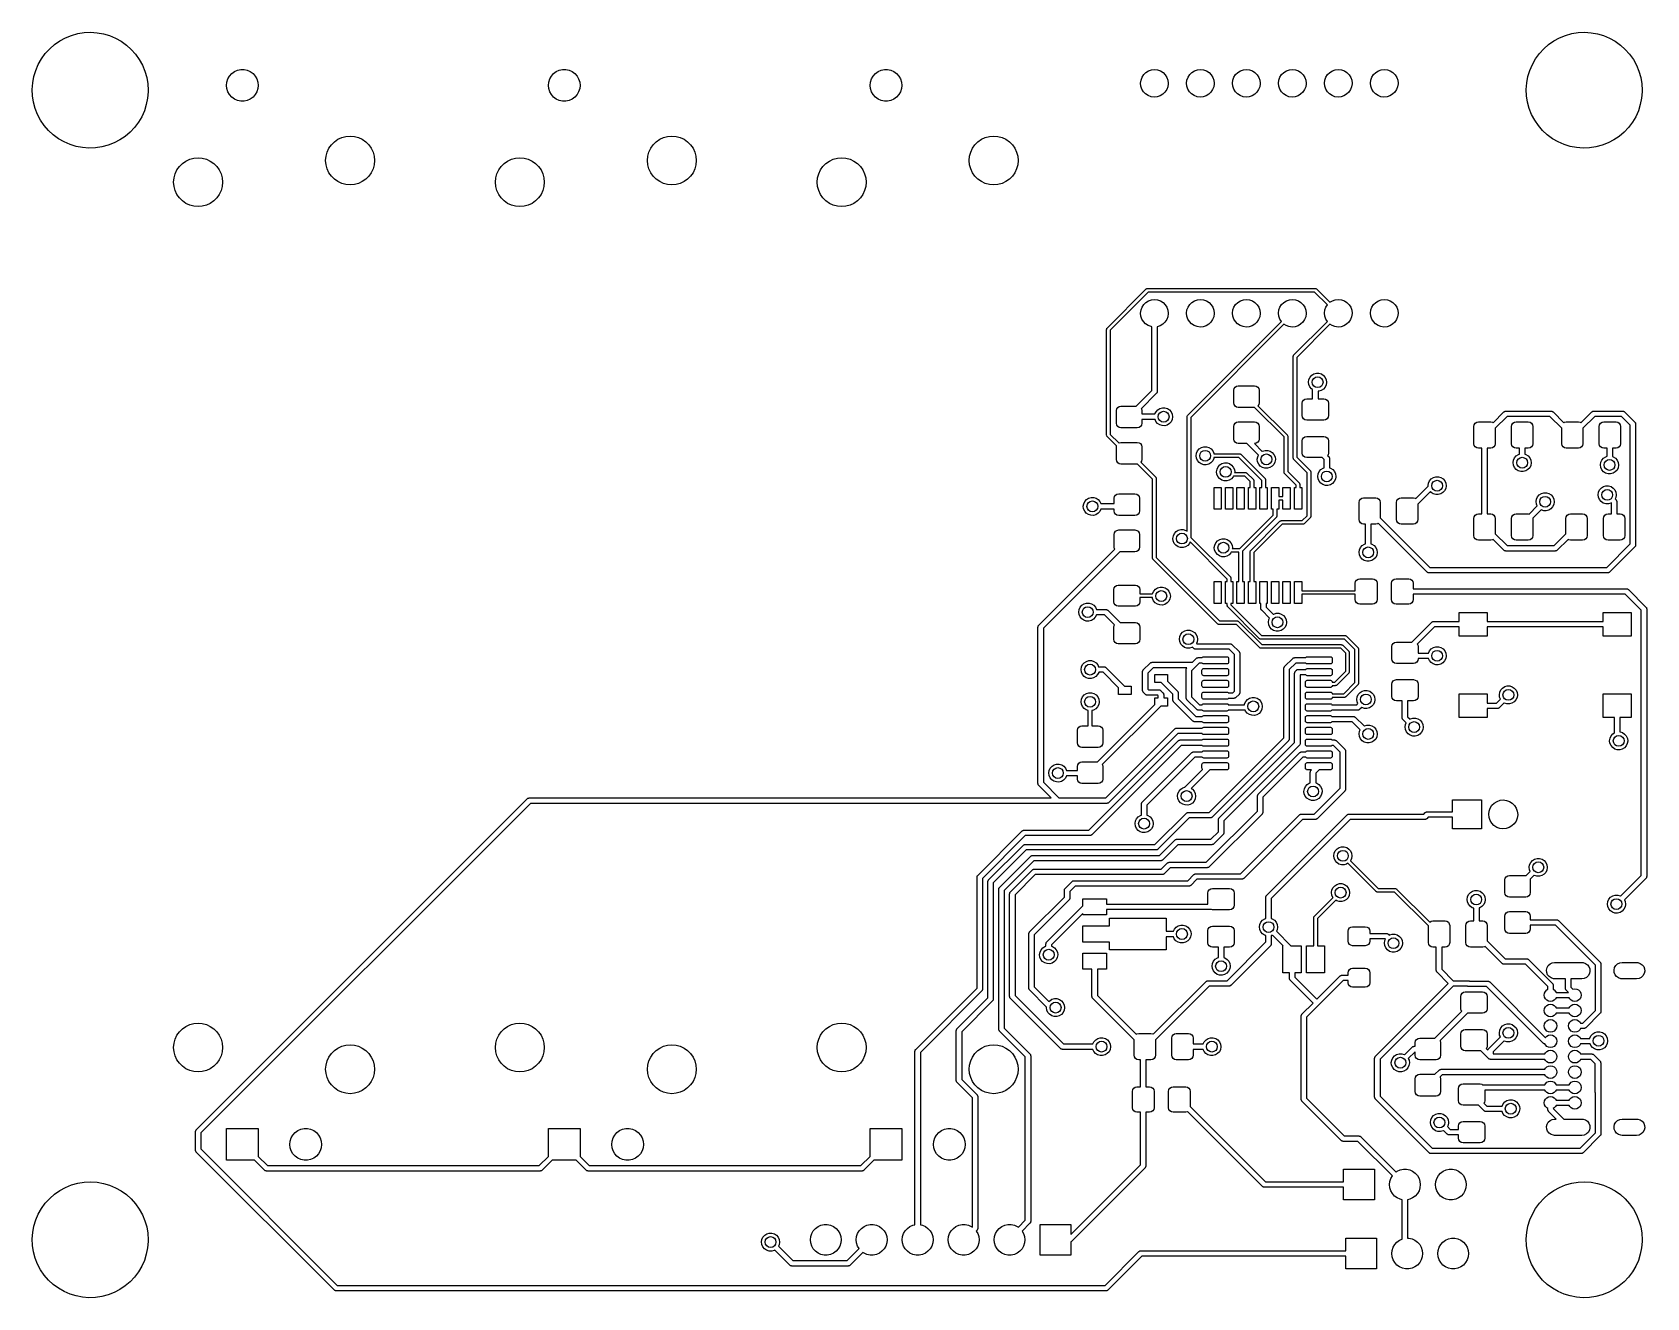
# Model space of a CAD drawing. Extents: x 2.72 to 6.24, y -5.23 to -2.47.
import ezdxf

# ---------------------------------------------------------------- set-up
doc = ezdxf.new("R2010")
doc.units = 0
doc.header["$MEASUREMENT"] = 0
doc.layers.add('BLACK', color=7, linetype='CONTINUOUS')

msp = doc.modelspace()

# ---------------------------------------------------------------- linework, layer by layer
at = {"layer": 'BLACK', "linetype": 'CONTINUOUS'}
for p, q in [((2.77244, -2.50072), (2.78399, -2.4927)), ((2.78399, -2.4927), (2.79636, -2.48601)), ((2.79636, -2.48601), (2.8094, -2.48074)), ((2.8094, -2.48074), (2.82295, -2.47695)), ((2.82295, -2.47695), (2.83683, -2.47471)), ((2.83683, -2.47471), (2.85088, -2.47402)), ((2.85088, -2.47402), (2.86492, -2.4749)), ((2.86492, -2.4749), (2.87877, -2.47734)), ((2.87877, -2.47734), (2.89226, -2.48132)), ((2.89226, -2.48132), (2.90523, -2.48677)), ((2.90523, -2.48677), (2.91751, -2.49363)), ((6.02244, -2.50072), (6.03399, -2.4927)), ((6.03399, -2.4927), (6.04636, -2.48601)), ((6.04636, -2.48601), (6.0594, -2.48074)), ((6.0594, -2.48074), (6.07295, -2.47695)), ((6.07295, -2.47695), (6.08683, -2.47471)), ((6.08683, -2.47471), (6.10088, -2.47402)), ((6.10088, -2.47402), (6.11492, -2.4749)), ((6.11492, -2.4749), (6.12877, -2.47734)), ((6.12877, -2.47734), (6.14226, -2.48132)), ((6.14226, -2.48132), (6.15523, -2.48677)), ((6.15523, -2.48677), (6.16751, -2.49363)), ((2.7441, -2.53175), (2.75237, -2.52037)), ((2.75237, -2.52037), (2.76185, -2.50999)), ((2.76185, -2.50999), (2.77244, -2.50072)), ((2.91751, -2.49363), (2.92894, -2.50182)), ((2.92894, -2.50182), (2.93939, -2.51123)), ((2.93939, -2.51123), (2.94873, -2.52175)), ((2.94873, -2.52175), (2.95684, -2.53324)), ((5.9941, -2.53175), (6.00237, -2.52037)), ((6.00237, -2.52037), (6.01185, -2.50999)), ((6.01185, -2.50999), (6.02244, -2.50072)), ((6.16751, -2.49363), (6.17894, -2.50182)), ((6.17894, -2.50182), (6.18939, -2.51123)), ((6.18939, -2.51123), (6.19873, -2.52175)), ((6.19873, -2.52175), (6.20684, -2.53324)), ((2.72755, -2.57038), (2.73161, -2.55691)), ((2.73161, -2.55691), (2.73715, -2.54398)), ((2.73715, -2.54398), (2.7441, -2.53175)), ((2.95684, -2.53324), (2.96362, -2.54556)), ((2.96362, -2.54556), (2.96898, -2.55857)), ((2.96898, -2.55857), (2.97285, -2.57209)), ((3.15805, -2.56377), (3.16388, -2.55954)), ((3.16388, -2.55954), (3.17046, -2.55661)), ((3.17046, -2.55661), (3.1775, -2.55511)), ((3.1775, -2.55511), (3.1847, -2.55511)), ((3.1847, -2.55511), (3.19175, -2.55661)), ((3.19175, -2.55661), (3.19833, -2.55954)), ((3.19833, -2.55954), (3.20415, -2.56377)), ((3.85805, -2.56377), (3.86388, -2.55954)), ((3.86388, -2.55954), (3.87046, -2.55661)), ((3.87046, -2.55661), (3.8775, -2.55511)), ((3.8775, -2.55511), (3.8847, -2.55511)), ((3.8847, -2.55511), (3.89175, -2.55661)), ((3.89175, -2.55661), (3.89833, -2.55954)), ((3.89833, -2.55954), (3.90415, -2.56377)), ((4.55805, -2.56377), (4.56388, -2.55954)), ((4.56388, -2.55954), (4.57046, -2.55661)), ((4.57046, -2.55661), (4.5775, -2.55511)), ((4.5775, -2.55511), (4.5847, -2.55511)), ((4.5847, -2.55511), (4.59175, -2.55661)), ((4.59175, -2.55661), (4.59833, -2.55954)), ((4.59833, -2.55954), (4.60415, -2.56377)), ((5.14175, -2.56604), (5.14653, -2.56136)), ((5.14653, -2.56136), (5.15223, -2.55786)), ((5.15223, -2.55786), (5.15856, -2.5557)), ((5.15856, -2.5557), (5.16521, -2.555)), ((5.16521, -2.555), (5.17185, -2.55579)), ((5.17185, -2.55579), (5.17815, -2.55804)), ((5.17815, -2.55804), (5.1838, -2.56162)), ((5.1838, -2.56162), (5.18851, -2.56637)), ((5.24175, -2.56604), (5.24653, -2.56136)), ((5.24653, -2.56136), (5.25223, -2.55786)), ((5.25223, -2.55786), (5.25856, -2.5557)), ((5.25856, -2.5557), (5.26521, -2.555)), ((5.26521, -2.555), (5.27185, -2.55579)), ((5.27185, -2.55579), (5.27815, -2.55804)), ((5.27815, -2.55804), (5.2838, -2.56162)), ((5.2838, -2.56162), (5.28851, -2.56637)), ((5.34175, -2.56604), (5.34653, -2.56136)), ((5.34653, -2.56136), (5.35223, -2.55786)), ((5.35223, -2.55786), (5.35856, -2.5557)), ((5.35856, -2.5557), (5.36521, -2.555)), ((5.36521, -2.555), (5.37185, -2.55579)), ((5.37185, -2.55579), (5.37815, -2.55804)), ((5.37815, -2.55804), (5.3838, -2.56162)), ((5.3838, -2.56162), (5.38851, -2.56637)), ((5.44175, -2.56604), (5.44653, -2.56136)), ((5.44653, -2.56136), (5.45223, -2.55786)), ((5.45223, -2.55786), (5.45856, -2.5557)), ((5.45856, -2.5557), (5.46521, -2.555)), ((5.46521, -2.555), (5.47185, -2.55579)), ((5.47185, -2.55579), (5.47815, -2.55804)), ((5.47815, -2.55804), (5.4838, -2.56162)), ((5.4838, -2.56162), (5.48851, -2.56637)), ((5.54175, -2.56604), (5.54653, -2.56136)), ((5.54653, -2.56136), (5.55223, -2.55786)), ((5.55223, -2.55786), (5.55856, -2.5557)), ((5.55856, -2.5557), (5.56521, -2.555)), ((5.56521, -2.555), (5.57185, -2.55579)), ((5.57185, -2.55579), (5.57815, -2.55804)), ((5.57815, -2.55804), (5.5838, -2.56162)), ((5.5838, -2.56162), (5.58851, -2.56637)), ((5.64175, -2.56604), (5.64653, -2.56136)), ((5.64653, -2.56136), (5.65223, -2.55786)), ((5.65223, -2.55786), (5.65856, -2.5557)), ((5.65856, -2.5557), (5.66521, -2.555)), ((5.66521, -2.555), (5.67185, -2.55579)), ((5.67185, -2.55579), (5.67815, -2.55804)), ((5.67815, -2.55804), (5.6838, -2.56162)), ((5.6838, -2.56162), (5.68851, -2.56637)), ((5.97755, -2.57038), (5.98161, -2.55691)), ((5.98161, -2.55691), (5.98715, -2.54398)), ((5.98715, -2.54398), (5.9941, -2.53175)), ((6.20684, -2.53324), (6.21362, -2.54556)), ((6.21362, -2.54556), (6.21898, -2.55857)), ((6.21898, -2.55857), (6.22285, -2.57209)), ((2.72403, -2.59824), (2.72501, -2.58421)), ((2.72462, -2.61229), (2.72403, -2.59824)), ((2.72501, -2.58421), (2.72755, -2.57038)), ((2.97285, -2.57209), (2.9752, -2.58596)), ((2.9752, -2.58596), (2.97598, -2.6)), ((3.14665, -2.58937), (3.14741, -2.58221)), ((3.14741, -2.59653), (3.14665, -2.58937)), ((3.14741, -2.58221), (3.14963, -2.57536)), ((3.14963, -2.60338), (3.14741, -2.59653)), ((3.14963, -2.57536), (3.15323, -2.56912)), ((3.15323, -2.56912), (3.15805, -2.56377)), ((3.20415, -2.56377), (3.20897, -2.56912)), ((3.20897, -2.56912), (3.21257, -2.57536)), ((3.21257, -2.57536), (3.2148, -2.58221)), ((3.2148, -2.59653), (3.21257, -2.60338)), ((3.2148, -2.58221), (3.21555, -2.58937)), ((3.21555, -2.58937), (3.2148, -2.59653)), ((3.84665, -2.58937), (3.84741, -2.58221)), ((3.84741, -2.59653), (3.84665, -2.58937)), ((3.84741, -2.58221), (3.84963, -2.57536)), ((3.84963, -2.60338), (3.84741, -2.59653)), ((3.84963, -2.57536), (3.85323, -2.56912)), ((3.85323, -2.56912), (3.85805, -2.56377)), ((3.90415, -2.56377), (3.90897, -2.56912)), ((3.90897, -2.56912), (3.91257, -2.57536)), ((3.91257, -2.57536), (3.9148, -2.58221)), ((3.9148, -2.59653), (3.91257, -2.60338)), ((3.9148, -2.58221), (3.91555, -2.58937)), ((3.91555, -2.58937), (3.9148, -2.59653)), ((4.54665, -2.58937), (4.54741, -2.58221)), ((4.54741, -2.59653), (4.54665, -2.58937)), ((4.54741, -2.58221), (4.54963, -2.57536)), ((4.54963, -2.60338), (4.54741, -2.59653)), ((4.54963, -2.57536), (4.55323, -2.56912)), ((4.55323, -2.56912), (4.55805, -2.56377)), ((4.60415, -2.56377), (4.60897, -2.56912)), ((4.60897, -2.56912), (4.61257, -2.57536)), ((4.61257, -2.57536), (4.6148, -2.58221)), ((4.6148, -2.59653), (4.61257, -2.60338)), ((4.6148, -2.58221), (4.61555, -2.58937)), ((4.61555, -2.58937), (4.6148, -2.59653)), ((5.135, -2.58458), (5.13584, -2.57795)), ((5.13566, -2.59124), (5.135, -2.58458)), ((5.13777, -2.59758), (5.13566, -2.59124)), ((5.13584, -2.57795), (5.13813, -2.57166)), ((5.14123, -2.6033), (5.13777, -2.59758)), ((5.13813, -2.57166), (5.14175, -2.56604)), ((5.19168, -2.59871), (5.18798, -2.60428)), ((5.18851, -2.56637), (5.19205, -2.57204)), ((5.19406, -2.59246), (5.19168, -2.59871)), ((5.19205, -2.57204), (5.19425, -2.57835)), ((5.19499, -2.58584), (5.19406, -2.59246)), ((5.19425, -2.57835), (5.195, -2.585)), ((5.195, -2.585), (5.19499, -2.58584)), ((5.235, -2.58458), (5.23584, -2.57795)), ((5.23566, -2.59124), (5.235, -2.58458)), ((5.23777, -2.59758), (5.23566, -2.59124)), ((5.23584, -2.57795), (5.23813, -2.57166)), ((5.24123, -2.6033), (5.23777, -2.59758)), ((5.23813, -2.57166), (5.24175, -2.56604)), ((5.29168, -2.59871), (5.28798, -2.60428)), ((5.28851, -2.56637), (5.29205, -2.57204)), ((5.29406, -2.59246), (5.29168, -2.59871)), ((5.29205, -2.57204), (5.29425, -2.57835)), ((5.29499, -2.58584), (5.29406, -2.59246)), ((5.29425, -2.57835), (5.295, -2.585)), ((5.295, -2.585), (5.29499, -2.58584)), ((5.335, -2.58458), (5.33584, -2.57795)), ((5.33566, -2.59124), (5.335, -2.58458)), ((5.33777, -2.59758), (5.33566, -2.59124)), ((5.33584, -2.57795), (5.33813, -2.57166)), ((5.34123, -2.6033), (5.33777, -2.59758)), ((5.33813, -2.57166), (5.34175, -2.56604)), ((5.39168, -2.59871), (5.38798, -2.60428)), ((5.38851, -2.56637), (5.39205, -2.57204)), ((5.39406, -2.59246), (5.39168, -2.59871)), ((5.39205, -2.57204), (5.39425, -2.57835)), ((5.39499, -2.58584), (5.39406, -2.59246)), ((5.39425, -2.57835), (5.395, -2.585)), ((5.395, -2.585), (5.39499, -2.58584)), ((5.435, -2.58458), (5.43584, -2.57795)), ((5.43566, -2.59124), (5.435, -2.58458)), ((5.43777, -2.59758), (5.43566, -2.59124)), ((5.43584, -2.57795), (5.43813, -2.57166)), ((5.44123, -2.6033), (5.43777, -2.59758)), ((5.43813, -2.57166), (5.44175, -2.56604)), ((5.49168, -2.59871), (5.48798, -2.60428)), ((5.48851, -2.56637), (5.49205, -2.57204)), ((5.49406, -2.59246), (5.49168, -2.59871)), ((5.49205, -2.57204), (5.49425, -2.57835)), ((5.49499, -2.58584), (5.49406, -2.59246)), ((5.49425, -2.57835), (5.495, -2.585)), ((5.495, -2.585), (5.49499, -2.58584)), ((5.535, -2.58458), (5.53584, -2.57795)), ((5.53566, -2.59124), (5.535, -2.58458)), ((5.53777, -2.59758), (5.53566, -2.59124)), ((5.53584, -2.57795), (5.53813, -2.57166)), ((5.54123, -2.6033), (5.53777, -2.59758)), ((5.53813, -2.57166), (5.54175, -2.56604)), ((5.59168, -2.59871), (5.58798, -2.60428)), ((5.58851, -2.56637), (5.59205, -2.57204)), ((5.59406, -2.59246), (5.59168, -2.59871)), ((5.59205, -2.57204), (5.59425, -2.57835)), ((5.59499, -2.58584), (5.59406, -2.59246)), ((5.59425, -2.57835), (5.595, -2.585)), ((5.595, -2.585), (5.59499, -2.58584)), ((5.635, -2.58458), (5.63584, -2.57795)), ((5.63566, -2.59124), (5.635, -2.58458)), ((5.63777, -2.59758), (5.63566, -2.59124)), ((5.63584, -2.57795), (5.63813, -2.57166)), ((5.64123, -2.6033), (5.63777, -2.59758)), ((5.63813, -2.57166), (5.64175, -2.56604)), ((5.69168, -2.59871), (5.68798, -2.60428)), ((5.68851, -2.56637), (5.69205, -2.57204)), ((5.69406, -2.59246), (5.69168, -2.59871)), ((5.69205, -2.57204), (5.69425, -2.57835)), ((5.69499, -2.58584), (5.69406, -2.59246)), ((5.69425, -2.57835), (5.695, -2.585)), ((5.695, -2.585), (5.69499, -2.58584)), ((5.97403, -2.59824), (5.97501, -2.58421)), ((5.97462, -2.61229), (5.97403, -2.59824)), ((5.97501, -2.58421), (5.97755, -2.57038)), ((6.22285, -2.57209), (6.2252, -2.58596)), ((6.2252, -2.58596), (6.22598, -2.6)), ((2.72677, -2.62619), (2.72462, -2.61229)), ((2.73046, -2.63977), (2.72677, -2.62619)), ((2.97203, -2.63133), (2.96777, -2.64474)), ((2.97476, -2.61753), (2.97203, -2.63133)), ((2.97594, -2.60352), (2.97476, -2.61753)), ((2.97598, -2.6), (2.97594, -2.60352)), ((3.15323, -2.60962), (3.14963, -2.60338)), ((3.15805, -2.61497), (3.15323, -2.60962)), ((3.16388, -2.6192), (3.15805, -2.61497)), ((3.17046, -2.62213), (3.16388, -2.6192)), ((3.1775, -2.62363), (3.17046, -2.62213)), ((3.1847, -2.62363), (3.1775, -2.62363)), ((3.19175, -2.62213), (3.1847, -2.62363)), ((3.19833, -2.6192), (3.19175, -2.62213)), ((3.20415, -2.61497), (3.19833, -2.6192)), ((3.20897, -2.60962), (3.20415, -2.61497)), ((3.21257, -2.60338), (3.20897, -2.60962)), ((3.85323, -2.60962), (3.84963, -2.60338)), ((3.85805, -2.61497), (3.85323, -2.60962)), ((3.86388, -2.6192), (3.85805, -2.61497)), ((3.87046, -2.62213), (3.86388, -2.6192)), ((3.8775, -2.62363), (3.87046, -2.62213)), ((3.8847, -2.62363), (3.8775, -2.62363)), ((3.89175, -2.62213), (3.8847, -2.62363)), ((3.89833, -2.6192), (3.89175, -2.62213)), ((3.90415, -2.61497), (3.89833, -2.6192)), ((3.90897, -2.60962), (3.90415, -2.61497)), ((3.91257, -2.60338), (3.90897, -2.60962)), ((4.55323, -2.60962), (4.54963, -2.60338)), ((4.55805, -2.61497), (4.55323, -2.60962)), ((4.56388, -2.6192), (4.55805, -2.61497)), ((4.57046, -2.62213), (4.56388, -2.6192)), ((4.5775, -2.62363), (4.57046, -2.62213)), ((4.5847, -2.62363), (4.5775, -2.62363)), ((4.59175, -2.62213), (4.5847, -2.62363)), ((4.59833, -2.6192), (4.59175, -2.62213)), ((4.60415, -2.61497), (4.59833, -2.6192)), ((4.60897, -2.60962), (4.60415, -2.61497)), ((4.61257, -2.60338), (4.60897, -2.60962)), ((5.14588, -2.60812), (5.14123, -2.6033)), ((5.15147, -2.61178), (5.14588, -2.60812)), ((5.15774, -2.61411), (5.15147, -2.61178)), ((5.16437, -2.61499), (5.15774, -2.61411)), ((5.17103, -2.61439), (5.16437, -2.61499)), ((5.17739, -2.61232), (5.17103, -2.61439)), ((5.18314, -2.6089), (5.17739, -2.61232)), ((5.18798, -2.60428), (5.18314, -2.6089)), ((5.24588, -2.60812), (5.24123, -2.6033)), ((5.25147, -2.61178), (5.24588, -2.60812)), ((5.25774, -2.61411), (5.25147, -2.61178)), ((5.26437, -2.61499), (5.25774, -2.61411)), ((5.27103, -2.61439), (5.26437, -2.61499)), ((5.27739, -2.61232), (5.27103, -2.61439)), ((5.28314, -2.6089), (5.27739, -2.61232)), ((5.28798, -2.60428), (5.28314, -2.6089)), ((5.34588, -2.60812), (5.34123, -2.6033)), ((5.35147, -2.61178), (5.34588, -2.60812)), ((5.35774, -2.61411), (5.35147, -2.61178)), ((5.36437, -2.61499), (5.35774, -2.61411)), ((5.37103, -2.61439), (5.36437, -2.61499)), ((5.37739, -2.61232), (5.37103, -2.61439)), ((5.38314, -2.6089), (5.37739, -2.61232)), ((5.38798, -2.60428), (5.38314, -2.6089)), ((5.44588, -2.60812), (5.44123, -2.6033)), ((5.45147, -2.61178), (5.44588, -2.60812)), ((5.45774, -2.61411), (5.45147, -2.61178)), ((5.46437, -2.61499), (5.45774, -2.61411)), ((5.47103, -2.61439), (5.46437, -2.61499)), ((5.47739, -2.61232), (5.47103, -2.61439)), ((5.48314, -2.6089), (5.47739, -2.61232)), ((5.48798, -2.60428), (5.48314, -2.6089)), ((5.54588, -2.60812), (5.54123, -2.6033)), ((5.55147, -2.61178), (5.54588, -2.60812)), ((5.55774, -2.61411), (5.55147, -2.61178)), ((5.56437, -2.61499), (5.55774, -2.61411)), ((5.57103, -2.61439), (5.56437, -2.61499)), ((5.57739, -2.61232), (5.57103, -2.61439)), ((5.58314, -2.6089), (5.57739, -2.61232)), ((5.58798, -2.60428), (5.58314, -2.6089)), ((5.64588, -2.60812), (5.64123, -2.6033)), ((5.65147, -2.61178), (5.64588, -2.60812)), ((5.65774, -2.61411), (5.65147, -2.61178)), ((5.66437, -2.61499), (5.65774, -2.61411)), ((5.67103, -2.61439), (5.66437, -2.61499)), ((5.67739, -2.61232), (5.67103, -2.61439)), ((5.68314, -2.6089), (5.67739, -2.61232)), ((5.68798, -2.60428), (5.68314, -2.6089)), ((5.97677, -2.62619), (5.97462, -2.61229)), ((5.98046, -2.63977), (5.97677, -2.62619)), ((6.22203, -2.63133), (6.21777, -2.64474)), ((6.22476, -2.61753), (6.22203, -2.63133)), ((6.22594, -2.60352), (6.22476, -2.61753)), ((6.22598, -2.6), (6.22594, -2.60352)), ((2.73563, -2.65284), (2.73046, -2.63977)), ((2.74224, -2.66526), (2.73563, -2.65284)), ((2.75018, -2.67687), (2.74224, -2.66526)), ((2.96205, -2.65759), (2.95493, -2.66972)), ((2.96777, -2.64474), (2.96205, -2.65759)), ((5.98563, -2.65284), (5.98046, -2.63977)), ((5.99224, -2.66526), (5.98563, -2.65284)), ((6.00018, -2.67687), (5.99224, -2.66526)), ((6.21205, -2.65759), (6.20493, -2.66972)), ((6.21777, -2.64474), (6.21205, -2.65759)), ((2.75937, -2.68752), (2.75018, -2.67687)), ((2.76969, -2.69707), (2.75937, -2.68752)), ((2.78102, -2.70542), (2.76969, -2.69707)), ((2.92617, -2.70035), (2.91451, -2.70822)), ((2.93688, -2.69123), (2.92617, -2.70035)), ((2.94651, -2.68098), (2.93688, -2.69123)), ((2.95493, -2.66972), (2.94651, -2.68098)), ((3.38878, -2.70673), (3.39718, -2.70281)), ((3.39718, -2.70281), (3.40612, -2.70041)), ((3.40612, -2.70041), (3.41535, -2.69961)), ((3.41535, -2.69961), (3.42458, -2.70041)), ((3.42458, -2.70041), (3.43353, -2.70281)), ((3.43353, -2.70281), (3.44193, -2.70673)), ((4.08878, -2.70673), (4.09718, -2.70281)), ((4.09718, -2.70281), (4.10612, -2.70041)), ((4.10612, -2.70041), (4.11535, -2.69961)), ((4.11535, -2.69961), (4.12458, -2.70041)), ((4.12458, -2.70041), (4.13353, -2.70281)), ((4.13353, -2.70281), (4.14193, -2.70673)), ((4.78878, -2.70673), (4.79718, -2.70281)), ((4.79718, -2.70281), (4.80612, -2.70041)), ((4.80612, -2.70041), (4.81535, -2.69961)), ((4.81535, -2.69961), (4.82458, -2.70041)), ((4.82458, -2.70041), (4.83353, -2.70281)), ((4.83353, -2.70281), (4.84193, -2.70673)), ((6.00937, -2.68752), (6.00018, -2.67687)), ((6.01969, -2.69707), (6.00937, -2.68752)), ((6.03102, -2.70542), (6.01969, -2.69707)), ((6.17617, -2.70035), (6.16451, -2.70822)), ((6.18688, -2.69123), (6.17617, -2.70035)), ((6.19651, -2.68098), (6.18688, -2.69123)), ((6.20493, -2.66972), (6.19651, -2.68098)), ((2.7932, -2.71245), (2.78102, -2.70542)), ((2.80609, -2.71808), (2.7932, -2.71245)), ((2.81952, -2.72224), (2.80609, -2.71808)), ((2.83334, -2.72488), (2.81952, -2.72224)), ((2.84736, -2.72596), (2.83334, -2.72488)), ((2.86142, -2.72547), (2.84736, -2.72596)), ((2.87533, -2.72341), (2.86142, -2.72547)), ((2.88893, -2.71982), (2.87533, -2.72341)), ((2.90204, -2.71473), (2.88893, -2.71982)), ((2.91451, -2.70822), (2.90204, -2.71473)), ((3.36301, -2.74353), (3.36541, -2.73458)), ((3.36541, -2.73458), (3.36933, -2.72618)), ((3.36933, -2.72618), (3.37464, -2.71859)), ((3.37464, -2.71859), (3.38119, -2.71204)), ((3.38119, -2.71204), (3.38878, -2.70673)), ((3.44193, -2.70673), (3.44952, -2.71204)), ((3.44952, -2.71204), (3.45607, -2.71859)), ((3.45607, -2.71859), (3.46138, -2.72618)), ((3.46138, -2.72618), (3.4653, -2.73458)), ((3.4653, -2.73458), (3.4677, -2.74353)), ((4.06301, -2.74353), (4.06541, -2.73458)), ((4.06541, -2.73458), (4.06933, -2.72618)), ((4.06933, -2.72618), (4.07464, -2.71859)), ((4.07464, -2.71859), (4.08119, -2.71204)), ((4.08119, -2.71204), (4.08878, -2.70673)), ((4.14193, -2.70673), (4.14952, -2.71204)), ((4.14952, -2.71204), (4.15607, -2.71859)), ((4.15607, -2.71859), (4.16138, -2.72618)), ((4.16138, -2.72618), (4.1653, -2.73458)), ((4.1653, -2.73458), (4.1677, -2.74353)), ((4.76301, -2.74353), (4.76541, -2.73458)), ((4.76541, -2.73458), (4.76933, -2.72618)), ((4.76933, -2.72618), (4.77464, -2.71859)), ((4.77464, -2.71859), (4.78119, -2.71204)), ((4.78119, -2.71204), (4.78878, -2.70673)), ((4.84193, -2.70673), (4.84952, -2.71204)), ((4.84952, -2.71204), (4.85607, -2.71859)), ((4.85607, -2.71859), (4.86138, -2.72618)), ((4.86138, -2.72618), (4.8653, -2.73458)), ((4.8653, -2.73458), (4.8677, -2.74353)), ((6.0432, -2.71245), (6.03102, -2.70542)), ((6.05609, -2.71808), (6.0432, -2.71245)), ((6.06952, -2.72224), (6.05609, -2.71808)), ((6.08334, -2.72488), (6.06952, -2.72224)), ((6.09736, -2.72596), (6.08334, -2.72488)), ((6.11142, -2.72547), (6.09736, -2.72596)), ((6.12533, -2.72341), (6.11142, -2.72547)), ((6.13893, -2.71982), (6.12533, -2.72341)), ((6.15204, -2.71473), (6.13893, -2.71982)), ((6.16451, -2.70822), (6.15204, -2.71473)), ((3.0347, -2.78182), (3.03862, -2.77343)), ((3.03862, -2.77343), (3.04393, -2.76584)), ((3.04393, -2.76584), (3.05048, -2.75929)), ((3.05048, -2.75929), (3.05807, -2.75397)), ((3.05807, -2.75397), (3.06647, -2.75006)), ((3.06647, -2.75006), (3.07542, -2.74766)), ((3.07542, -2.74766), (3.08465, -2.74685)), ((3.08465, -2.74685), (3.09387, -2.74766)), ((3.09387, -2.74766), (3.10282, -2.75006)), ((3.10282, -2.75006), (3.11122, -2.75397)), ((3.11122, -2.75397), (3.11881, -2.75929)), ((3.11881, -2.75929), (3.12536, -2.76584)), ((3.12536, -2.76584), (3.13067, -2.77343)), ((3.13067, -2.77343), (3.13459, -2.78182)), ((3.3622, -2.75276), (3.36301, -2.74353)), ((3.36301, -2.76199), (3.3622, -2.75276)), ((3.36541, -2.77093), (3.36301, -2.76199)), ((3.36933, -2.77933), (3.36541, -2.77093)), ((3.4653, -2.77093), (3.46138, -2.77933)), ((3.4677, -2.76199), (3.4653, -2.77093)), ((3.4677, -2.74353), (3.4685, -2.75276)), ((3.4685, -2.75276), (3.4677, -2.76199)), ((3.7347, -2.78182), (3.73862, -2.77343)), ((3.73862, -2.77343), (3.74393, -2.76584)), ((3.74393, -2.76584), (3.75048, -2.75929)), ((3.75048, -2.75929), (3.75807, -2.75397)), ((3.75807, -2.75397), (3.76647, -2.75006)), ((3.76647, -2.75006), (3.77542, -2.74766)), ((3.77542, -2.74766), (3.78465, -2.74685)), ((3.78465, -2.74685), (3.79387, -2.74766)), ((3.79387, -2.74766), (3.80282, -2.75006)), ((3.80282, -2.75006), (3.81122, -2.75397)), ((3.81122, -2.75397), (3.81881, -2.75929)), ((3.81881, -2.75929), (3.82536, -2.76584)), ((3.82536, -2.76584), (3.83067, -2.77343)), ((3.83067, -2.77343), (3.83459, -2.78182)), ((4.0622, -2.75276), (4.06301, -2.74353)), ((4.06301, -2.76199), (4.0622, -2.75276)), ((4.06541, -2.77093), (4.06301, -2.76199)), ((4.06933, -2.77933), (4.06541, -2.77093)), ((4.1653, -2.77093), (4.16138, -2.77933)), ((4.1677, -2.76199), (4.1653, -2.77093)), ((4.1677, -2.74353), (4.1685, -2.75276)), ((4.1685, -2.75276), (4.1677, -2.76199)), ((4.4347, -2.78182), (4.43862, -2.77343)), ((4.43862, -2.77343), (4.44393, -2.76584)), ((4.44393, -2.76584), (4.45048, -2.75929)), ((4.45048, -2.75929), (4.45807, -2.75397)), ((4.45807, -2.75397), (4.46647, -2.75006)), ((4.46647, -2.75006), (4.47542, -2.74766)), ((4.47542, -2.74766), (4.48465, -2.74685)), ((4.48465, -2.74685), (4.49388, -2.74766)), ((4.49388, -2.74766), (4.50282, -2.75006)), ((4.50282, -2.75006), (4.51122, -2.75397)), ((4.51122, -2.75397), (4.51881, -2.75929)), ((4.51881, -2.75929), (4.52536, -2.76584)), ((4.52536, -2.76584), (4.53067, -2.77343)), ((4.53067, -2.77343), (4.53459, -2.78182)), ((4.7622, -2.75276), (4.76301, -2.74353)), ((4.76301, -2.76199), (4.7622, -2.75276)), ((4.76541, -2.77093), (4.76301, -2.76199)), ((4.76933, -2.77933), (4.76541, -2.77093)), ((4.8653, -2.77093), (4.86138, -2.77933)), ((4.8677, -2.76199), (4.8653, -2.77093)), ((4.8677, -2.74353), (4.8685, -2.75276)), ((4.8685, -2.75276), (4.8677, -2.76199)), ((3.0315, -2.8), (3.0323, -2.79077)), ((3.0323, -2.80923), (3.0315, -2.8)), ((3.0323, -2.79077), (3.0347, -2.78182)), ((3.0347, -2.81818), (3.0323, -2.80923)), ((3.13459, -2.78182), (3.13699, -2.79077)), ((3.13699, -2.80923), (3.13459, -2.81818)), ((3.13699, -2.79077), (3.1378, -2.8)), ((3.1378, -2.8), (3.13699, -2.80923)), ((3.37464, -2.78692), (3.36933, -2.77933)), ((3.38119, -2.79347), (3.37464, -2.78692)), ((3.38878, -2.79878), (3.38119, -2.79347)), ((3.39718, -2.8027), (3.38878, -2.79878)), ((3.40612, -2.8051), (3.39718, -2.8027)), ((3.41535, -2.80591), (3.40612, -2.8051)), ((3.42458, -2.8051), (3.41535, -2.80591)), ((3.43353, -2.8027), (3.42458, -2.8051)), ((3.44193, -2.79878), (3.43353, -2.8027)), ((3.44952, -2.79347), (3.44193, -2.79878)), ((3.45607, -2.78692), (3.44952, -2.79347)), ((3.46138, -2.77933), (3.45607, -2.78692)), ((3.7315, -2.8), (3.7323, -2.79077)), ((3.7323, -2.80923), (3.7315, -2.8)), ((3.7323, -2.79077), (3.7347, -2.78182)), ((3.7347, -2.81818), (3.7323, -2.80923)), ((3.83459, -2.78182), (3.83699, -2.79077)), ((3.83699, -2.80923), (3.83459, -2.81818)), ((3.83699, -2.79077), (3.8378, -2.8)), ((3.8378, -2.8), (3.83699, -2.80923)), ((4.07464, -2.78692), (4.06933, -2.77933)), ((4.08119, -2.79347), (4.07464, -2.78692)), ((4.08878, -2.79878), (4.08119, -2.79347)), ((4.09718, -2.8027), (4.08878, -2.79878)), ((4.10612, -2.8051), (4.09718, -2.8027)), ((4.11535, -2.80591), (4.10612, -2.8051)), ((4.12458, -2.8051), (4.11535, -2.80591)), ((4.13353, -2.8027), (4.12458, -2.8051)), ((4.14193, -2.79878), (4.13353, -2.8027)), ((4.14952, -2.79347), (4.14193, -2.79878)), ((4.15607, -2.78692), (4.14952, -2.79347)), ((4.16138, -2.77933), (4.15607, -2.78692)), ((4.4315, -2.8), (4.4323, -2.79077)), ((4.4323, -2.80923), (4.4315, -2.8)), ((4.4323, -2.79077), (4.4347, -2.78182)), ((4.4347, -2.81818), (4.4323, -2.80923)), ((4.53459, -2.78182), (4.53699, -2.79077)), ((4.53699, -2.80923), (4.53459, -2.81818)), ((4.53699, -2.79077), (4.5378, -2.8)), ((4.5378, -2.8), (4.53699, -2.80923)), ((4.77464, -2.78692), (4.76933, -2.77933)), ((4.78119, -2.79347), (4.77464, -2.78692)), ((4.78878, -2.79878), (4.78119, -2.79347)), ((4.79718, -2.8027), (4.78878, -2.79878)), ((4.80612, -2.8051), (4.79718, -2.8027)), ((4.81535, -2.80591), (4.80612, -2.8051)), ((4.82458, -2.8051), (4.81535, -2.80591)), ((4.83353, -2.8027), (4.82458, -2.8051)), ((4.84193, -2.79878), (4.83353, -2.8027)), ((4.84952, -2.79347), (4.84193, -2.79878)), ((4.85607, -2.78692), (4.84952, -2.79347)), ((4.86138, -2.77933), (4.85607, -2.78692)), ((3.03862, -2.82657), (3.0347, -2.81818)), ((3.04393, -2.83416), (3.03862, -2.82657)), ((3.05048, -2.84071), (3.04393, -2.83416)), ((3.05807, -2.84603), (3.05048, -2.84071)), ((3.11881, -2.84071), (3.11122, -2.84603)), ((3.12536, -2.83416), (3.11881, -2.84071)), ((3.13067, -2.82657), (3.12536, -2.83416)), ((3.13459, -2.81818), (3.13067, -2.82657)), ((3.73862, -2.82657), (3.7347, -2.81818)), ((3.74393, -2.83416), (3.73862, -2.82657)), ((3.75048, -2.84071), (3.74393, -2.83416)), ((3.75807, -2.84603), (3.75048, -2.84071)), ((3.81881, -2.84071), (3.81122, -2.84603)), ((3.82536, -2.83416), (3.81881, -2.84071)), ((3.83067, -2.82657), (3.82536, -2.83416)), ((3.83459, -2.81818), (3.83067, -2.82657)), ((4.43862, -2.82657), (4.4347, -2.81818)), ((4.44393, -2.83416), (4.43862, -2.82657)), ((4.45048, -2.84071), (4.44393, -2.83416)), ((4.45807, -2.84603), (4.45048, -2.84071)), ((4.51881, -2.84071), (4.51122, -2.84603)), ((4.52536, -2.83416), (4.51881, -2.84071)), ((4.53067, -2.82657), (4.52536, -2.83416)), ((4.53459, -2.81818), (4.53067, -2.82657)), ((3.06647, -2.84994), (3.05807, -2.84603)), ((3.07542, -2.85234), (3.06647, -2.84994)), ((3.08465, -2.85315), (3.07542, -2.85234)), ((3.09387, -2.85234), (3.08465, -2.85315)), ((3.10282, -2.84994), (3.09387, -2.85234)), ((3.11122, -2.84603), (3.10282, -2.84994)), ((3.76647, -2.84994), (3.75807, -2.84603)), ((3.77542, -2.85234), (3.76647, -2.84994)), ((3.78465, -2.85315), (3.77542, -2.85234)), ((3.79387, -2.85234), (3.78465, -2.85315)), ((3.80282, -2.84994), (3.79387, -2.85234)), ((3.81122, -2.84603), (3.80282, -2.84994)), ((4.46647, -2.84994), (4.45807, -2.84603)), ((4.47542, -2.85234), (4.46647, -2.84994)), ((4.48465, -2.85315), (4.47542, -2.85234)), ((4.49388, -2.85234), (4.48465, -2.85315)), ((4.50282, -2.84994), (4.49388, -2.85234)), ((4.51122, -2.84603), (4.50282, -2.84994)), ((5.06222, -3.11722), (5.14722, -3.03222)), ((5.15163, -3.03894), (5.06894, -3.12163)), ((5.14722, -3.03222), (5.1475, -3.03207)), ((5.1475, -3.03207), (5.14769, -3.03181)), ((5.14769, -3.03181), (5.14856, -3.03153)), ((5.14856, -3.03153), (5.14938, -3.03111)), ((5.14938, -3.03111), (5.1497, -3.03116)), ((5.1497, -3.03116), (5.15, -3.03106)), ((5.15, -3.03106), (5.515, -3.03106)), ((5.51337, -3.03894), (5.15163, -3.03894)), ((5.15856, -3.0557), (5.16521, -3.055)), ((5.16521, -3.055), (5.17185, -3.05579)), ((5.25856, -3.0557), (5.26521, -3.055)), ((5.26521, -3.055), (5.27185, -3.05579)), ((5.35856, -3.0557), (5.36521, -3.055)), ((5.36521, -3.055), (5.37185, -3.05579)), ((5.45856, -3.0557), (5.46521, -3.055)), ((5.46521, -3.055), (5.47185, -3.05579)), ((5.54125, -3.06682), (5.51337, -3.03894)), ((5.515, -3.03106), (5.5153, -3.03116)), ((5.5153, -3.03116), (5.51562, -3.03111)), ((5.51562, -3.03111), (5.51644, -3.03153)), ((5.51644, -3.03153), (5.51731, -3.03181)), ((5.51731, -3.03181), (5.5175, -3.03207)), ((5.5175, -3.03207), (5.51778, -3.03222)), ((5.51778, -3.03222), (5.54678, -3.06121)), ((5.55856, -3.0557), (5.56521, -3.055)), ((5.56521, -3.055), (5.57185, -3.05579)), ((5.65856, -3.0557), (5.66521, -3.055)), ((5.66521, -3.055), (5.67185, -3.05579)), ((5.135, -3.08458), (5.13584, -3.07795)), ((5.13566, -3.09124), (5.135, -3.08458)), ((5.13584, -3.07795), (5.13813, -3.07166)), ((5.13813, -3.07166), (5.14175, -3.06604)), ((5.14175, -3.06604), (5.14653, -3.06136)), ((5.14653, -3.06136), (5.15223, -3.05786)), ((5.15223, -3.05786), (5.15856, -3.0557)), ((5.17185, -3.05579), (5.17815, -3.05804)), ((5.17815, -3.05804), (5.1838, -3.06162)), ((5.1838, -3.06162), (5.18851, -3.06637)), ((5.18851, -3.06637), (5.19205, -3.07204)), ((5.19205, -3.07204), (5.19425, -3.07835)), ((5.19499, -3.08584), (5.19406, -3.09246)), ((5.19425, -3.07835), (5.195, -3.085)), ((5.195, -3.085), (5.19499, -3.08584)), ((5.235, -3.08458), (5.23584, -3.07795)), ((5.23566, -3.09124), (5.235, -3.08458)), ((5.23584, -3.07795), (5.23813, -3.07166)), ((5.23813, -3.07166), (5.24175, -3.06604)), ((5.24175, -3.06604), (5.24653, -3.06136)), ((5.24653, -3.06136), (5.25223, -3.05786)), ((5.25223, -3.05786), (5.25856, -3.0557)), ((5.27185, -3.05579), (5.27815, -3.05804)), ((5.27815, -3.05804), (5.2838, -3.06162)), ((5.2838, -3.06162), (5.28851, -3.06637)), ((5.28851, -3.06637), (5.29205, -3.07204)), ((5.29205, -3.07204), (5.29425, -3.07835)), ((5.29499, -3.08584), (5.29406, -3.09246)), ((5.29425, -3.07835), (5.295, -3.085)), ((5.295, -3.085), (5.29499, -3.08584)), ((5.335, -3.08458), (5.33584, -3.07795)), ((5.33566, -3.09124), (5.335, -3.08458)), ((5.33584, -3.07795), (5.33813, -3.07166)), ((5.33813, -3.07166), (5.34175, -3.06604)), ((5.34175, -3.06604), (5.34653, -3.06136)), ((5.34653, -3.06136), (5.35223, -3.05786)), ((5.35223, -3.05786), (5.35856, -3.0557)), ((5.37185, -3.05579), (5.37815, -3.05804)), ((5.37815, -3.05804), (5.3838, -3.06162)), ((5.3838, -3.06162), (5.38851, -3.06637)), ((5.38851, -3.06637), (5.39205, -3.07204)), ((5.39205, -3.07204), (5.39425, -3.07835)), ((5.39499, -3.08584), (5.39406, -3.09246)), ((5.39425, -3.07835), (5.395, -3.085)), ((5.395, -3.085), (5.39499, -3.08584)), ((5.435, -3.08458), (5.43584, -3.07795)), ((5.43566, -3.09124), (5.435, -3.08458)), ((5.43584, -3.07795), (5.43813, -3.07166)), ((5.43813, -3.07166), (5.44175, -3.06604)), ((5.44175, -3.06604), (5.44653, -3.06136)), ((5.44653, -3.06136), (5.45223, -3.05786)), ((5.45223, -3.05786), (5.45856, -3.0557)), ((5.47185, -3.05579), (5.47815, -3.05804)), ((5.47815, -3.05804), (5.4838, -3.06162)), ((5.4838, -3.06162), (5.48851, -3.06637)), ((5.48851, -3.06637), (5.49205, -3.07204)), ((5.49205, -3.07204), (5.49425, -3.07835)), ((5.49499, -3.08584), (5.49406, -3.09246)), ((5.49425, -3.07835), (5.495, -3.085)), ((5.495, -3.085), (5.49499, -3.08584)), ((5.535, -3.08458), (5.53584, -3.07795)), ((5.53566, -3.09124), (5.535, -3.08458)), ((5.53584, -3.07795), (5.53813, -3.07166)), ((5.53813, -3.07166), (5.54125, -3.06682)), ((5.54678, -3.06121), (5.55223, -3.05786)), ((5.55223, -3.05786), (5.55856, -3.0557)), ((5.57185, -3.05579), (5.57815, -3.05804)), ((5.57815, -3.05804), (5.5838, -3.06162)), ((5.5838, -3.06162), (5.58851, -3.06637)), ((5.58851, -3.06637), (5.59205, -3.07204)), ((5.59205, -3.07204), (5.59425, -3.07835)), ((5.59499, -3.08584), (5.59406, -3.09246)), ((5.59425, -3.07835), (5.595, -3.085)), ((5.595, -3.085), (5.59499, -3.08584)), ((5.635, -3.08458), (5.63584, -3.07795)), ((5.63566, -3.09124), (5.635, -3.08458)), ((5.63584, -3.07795), (5.63813, -3.07166)), ((5.63813, -3.07166), (5.64175, -3.06604)), ((5.64175, -3.06604), (5.64653, -3.06136)), ((5.64653, -3.06136), (5.65223, -3.05786)), ((5.65223, -3.05786), (5.65856, -3.0557)), ((5.67185, -3.05579), (5.67815, -3.05804)), ((5.67815, -3.05804), (5.6838, -3.06162)), ((5.6838, -3.06162), (5.68851, -3.06637)), ((5.68851, -3.06637), (5.69205, -3.07204)), ((5.69205, -3.07204), (5.69425, -3.07835)), ((5.69499, -3.08584), (5.69406, -3.09246)), ((5.69425, -3.07835), (5.695, -3.085)), ((5.695, -3.085), (5.69499, -3.08584)), ((5.06106, -3.12), (5.06116, -3.1197)), ((5.06106, -3.35), (5.06106, -3.12)), ((5.06111, -3.11938), (5.06153, -3.11856)), ((5.06116, -3.1197), (5.06111, -3.11938)), ((5.06153, -3.11856), (5.06181, -3.11769)), ((5.06181, -3.11769), (5.06207, -3.1175)), ((5.06207, -3.1175), (5.06222, -3.11722)), ((5.06894, -3.12163), (5.06894, -3.34837)), ((5.13777, -3.09758), (5.13566, -3.09124)), ((5.14123, -3.1033), (5.13777, -3.09758)), ((5.14588, -3.10812), (5.14123, -3.1033)), ((5.15147, -3.11178), (5.14588, -3.10812)), ((5.15774, -3.11411), (5.15147, -3.11178)), ((5.15909, -3.11429), (5.15774, -3.11411)), ((5.15909, -3.25318), (5.15909, -3.11429)), ((5.17103, -3.11439), (5.17091, -3.1144)), ((5.17091, -3.1144), (5.17091, -3.25563)), ((5.17739, -3.11232), (5.17103, -3.11439)), ((5.18314, -3.1089), (5.17739, -3.11232)), ((5.18798, -3.10428), (5.18314, -3.1089)), ((5.19168, -3.09871), (5.18798, -3.10428)), ((5.19406, -3.09246), (5.19168, -3.09871)), ((5.23777, -3.09758), (5.23566, -3.09124)), ((5.23722, -3.30722), (5.44119, -3.10324)), ((5.24123, -3.1033), (5.23777, -3.09758)), ((5.24588, -3.10812), (5.24123, -3.1033)), ((5.44683, -3.10874), (5.24394, -3.31163)), ((5.25147, -3.11178), (5.24588, -3.10812)), ((5.25774, -3.11411), (5.25147, -3.11178)), ((5.26437, -3.11499), (5.25774, -3.11411)), ((5.27103, -3.11439), (5.26437, -3.11499)), ((5.27739, -3.11232), (5.27103, -3.11439)), ((5.28314, -3.1089), (5.27739, -3.11232)), ((5.28798, -3.10428), (5.28314, -3.1089)), ((5.29168, -3.09871), (5.28798, -3.10428)), ((5.29406, -3.09246), (5.29168, -3.09871)), ((5.33777, -3.09758), (5.33566, -3.09124)), ((5.34123, -3.1033), (5.33777, -3.09758)), ((5.34588, -3.10812), (5.34123, -3.1033)), ((5.35147, -3.11178), (5.34588, -3.10812)), ((5.35774, -3.11411), (5.35147, -3.11178)), ((5.36437, -3.11499), (5.35774, -3.11411)), ((5.37103, -3.11439), (5.36437, -3.11499)), ((5.37739, -3.11232), (5.37103, -3.11439)), ((5.38314, -3.1089), (5.37739, -3.11232)), ((5.38798, -3.10428), (5.38314, -3.1089)), ((5.39168, -3.09871), (5.38798, -3.10428)), ((5.39406, -3.09246), (5.39168, -3.09871)), ((5.43777, -3.09758), (5.43566, -3.09124)), ((5.44119, -3.10324), (5.43777, -3.09758)), ((5.45147, -3.11178), (5.44683, -3.10874)), ((5.45774, -3.11411), (5.45147, -3.11178)), ((5.46437, -3.11499), (5.45774, -3.11411)), ((5.47103, -3.11439), (5.46437, -3.11499)), ((5.46792, -3.17651), (5.54119, -3.10324)), ((5.47739, -3.11232), (5.47103, -3.11439)), ((5.54683, -3.10874), (5.47465, -3.18092)), ((5.48314, -3.1089), (5.47739, -3.11232)), ((5.48798, -3.10428), (5.48314, -3.1089)), ((5.49168, -3.09871), (5.48798, -3.10428)), ((5.49406, -3.09246), (5.49168, -3.09871)), ((5.53777, -3.09758), (5.53566, -3.09124)), ((5.54119, -3.10324), (5.53777, -3.09758)), ((5.55147, -3.11178), (5.54683, -3.10874)), ((5.55774, -3.11411), (5.55147, -3.11178)), ((5.56437, -3.11499), (5.55774, -3.11411)), ((5.57103, -3.11439), (5.56437, -3.11499)), ((5.57739, -3.11232), (5.57103, -3.11439)), ((5.58314, -3.1089), (5.57739, -3.11232)), ((5.58798, -3.10428), (5.58314, -3.1089)), ((5.59168, -3.09871), (5.58798, -3.10428)), ((5.59406, -3.09246), (5.59168, -3.09871)), ((5.63777, -3.09758), (5.63566, -3.09124)), ((5.64123, -3.1033), (5.63777, -3.09758)), ((5.64588, -3.10812), (5.64123, -3.1033)), ((5.65147, -3.11178), (5.64588, -3.10812)), ((5.65774, -3.11411), (5.65147, -3.11178)), ((5.66437, -3.11499), (5.65774, -3.11411)), ((5.67103, -3.11439), (5.66437, -3.11499)), ((5.67739, -3.11232), (5.67103, -3.11439)), ((5.68314, -3.1089), (5.67739, -3.11232)), ((5.68798, -3.10428), (5.68314, -3.1089)), ((5.69168, -3.09871), (5.68798, -3.10428)), ((5.69406, -3.09246), (5.69168, -3.09871)), ((5.46677, -3.17929), (5.46687, -3.17899)), ((5.46677, -3.39973), (5.46677, -3.17929)), ((5.46682, -3.17868), (5.46724, -3.17785)), ((5.46687, -3.17899), (5.46682, -3.17868)), ((5.46724, -3.17785), (5.46752, -3.17698)), ((5.46752, -3.17698), (5.46778, -3.17679)), ((5.46778, -3.17679), (5.46792, -3.17651)), ((5.47465, -3.18092), (5.47465, -3.3981)), ((5.50032, -3.23476), (5.50118, -3.22924)), ((5.50118, -3.22924), (5.50355, -3.22419)), ((5.50355, -3.22419), (5.50724, -3.22001)), ((5.50724, -3.22001), (5.51196, -3.21703)), ((5.51196, -3.21703), (5.51733, -3.2155)), ((5.51733, -3.2155), (5.52291, -3.21553)), ((5.52291, -3.21553), (5.52826, -3.21713)), ((5.52826, -3.21713), (5.53294, -3.22017)), ((5.53294, -3.22017), (5.53658, -3.22439)), ((5.53658, -3.22439), (5.53889, -3.22948)), ((5.53889, -3.22948), (5.53969, -3.235)), ((5.12527, -3.28701), (5.15909, -3.25318)), ((5.16918, -3.25981), (5.13644, -3.29254)), ((5.16956, -3.25913), (5.16918, -3.25981)), ((5.17011, -3.25858), (5.16956, -3.25913)), ((5.17032, -3.25783), (5.17011, -3.25858)), ((5.1707, -3.25716), (5.17032, -3.25783)), ((5.17091, -3.25563), (5.1707, -3.25638)), ((5.1707, -3.25638), (5.1707, -3.25716)), ((5.33744, -3.25248), (5.33819, -3.24871)), ((5.33744, -3.28004), (5.33744, -3.25248)), ((5.33819, -3.24871), (5.34032, -3.24552)), ((5.34032, -3.24552), (5.34352, -3.24339)), ((5.34352, -3.24339), (5.34728, -3.24264)), ((5.34728, -3.24264), (5.38272, -3.24264)), ((5.38272, -3.24264), (5.38648, -3.24339)), ((5.38648, -3.24339), (5.38968, -3.24552)), ((5.38968, -3.24552), (5.39181, -3.24871)), ((5.39181, -3.24871), (5.39256, -3.25248)), ((5.39256, -3.25248), (5.39256, -3.28004)), ((5.50104, -3.24029), (5.50032, -3.23476)), ((5.50329, -3.2454), (5.50104, -3.24029)), ((5.50688, -3.24967), (5.50329, -3.2454)), ((5.50909, -3.25115), (5.50688, -3.24967)), ((5.50909, -3.27102), (5.50909, -3.25115)), ((5.52243, -3.25453), (5.52091, -3.25451)), ((5.52091, -3.25451), (5.52091, -3.27102)), ((5.52782, -3.25307), (5.52243, -3.25453)), ((5.53257, -3.25015), (5.52782, -3.25307)), ((5.53632, -3.24601), (5.53257, -3.25015)), ((5.53875, -3.24098), (5.53632, -3.24601)), ((5.53968, -3.23548), (5.53875, -3.24098)), ((5.53969, -3.235), (5.53968, -3.23548)), ((5.08244, -3.29685), (5.08319, -3.29308)), ((5.08244, -3.32441), (5.08244, -3.29685)), ((5.08319, -3.29308), (5.08532, -3.28989)), ((5.08532, -3.28989), (5.08852, -3.28776)), ((5.08852, -3.28776), (5.09228, -3.28701)), ((5.09228, -3.28701), (5.12527, -3.28701)), ((5.13644, -3.29254), (5.13681, -3.29308)), ((5.13681, -3.29308), (5.13756, -3.29685)), ((5.13756, -3.29685), (5.13756, -3.30409)), ((5.16625, -3.30409), (5.16855, -3.29919)), ((5.16855, -3.29919), (5.17224, -3.29501)), ((5.17224, -3.29501), (5.17696, -3.29203)), ((5.17696, -3.29203), (5.18233, -3.2905)), ((5.18233, -3.2905), (5.18791, -3.29053)), ((5.18791, -3.29053), (5.19326, -3.29213)), ((5.19326, -3.29213), (5.19794, -3.29517)), ((5.19794, -3.29517), (5.20158, -3.29939)), ((5.20158, -3.29939), (5.20389, -3.30448)), ((5.33819, -3.28381), (5.33744, -3.28004)), ((5.34032, -3.287), (5.33819, -3.28381)), ((5.34352, -3.28913), (5.34032, -3.287)), ((5.34728, -3.28988), (5.34352, -3.28913)), ((5.38272, -3.28988), (5.34728, -3.28988)), ((5.383, -3.28983), (5.38272, -3.28988)), ((5.44709, -3.35391), (5.383, -3.28983)), ((5.39181, -3.28381), (5.39033, -3.28602)), ((5.39033, -3.28602), (5.45381, -3.3495)), ((5.39256, -3.28004), (5.39181, -3.28381)), ((5.48646, -3.28087), (5.48721, -3.2771)), ((5.48646, -3.30744), (5.48646, -3.28087)), ((5.48721, -3.2771), (5.48934, -3.27391)), ((5.48934, -3.27391), (5.49253, -3.27177)), ((5.49253, -3.27177), (5.4963, -3.27102)), ((5.4963, -3.27102), (5.50909, -3.27102)), ((5.52091, -3.27102), (5.5337, -3.27102)), ((5.5337, -3.27102), (5.53747, -3.27177)), ((5.53747, -3.27177), (5.54066, -3.27391)), ((5.54066, -3.27391), (5.54279, -3.2771)), ((5.54279, -3.2771), (5.54354, -3.28087)), ((5.54354, -3.28087), (5.54354, -3.30744)), ((5.90179, -3.32316), (5.92539, -3.29956)), ((5.92539, -3.29956), (5.92606, -3.29918)), ((5.92606, -3.29918), (5.92661, -3.29863)), ((5.92661, -3.29863), (5.92737, -3.29842)), ((5.92737, -3.29842), (5.92804, -3.29804)), ((5.92804, -3.29804), (5.92882, -3.29804)), ((5.92882, -3.29804), (5.92957, -3.29783)), ((5.92957, -3.29783), (6.02789, -3.29783)), ((6.02789, -3.29783), (6.02864, -3.29804)), ((6.02864, -3.29804), (6.02942, -3.29804)), ((6.02942, -3.29804), (6.0301, -3.29842)), ((6.0301, -3.29842), (6.03085, -3.29863)), ((6.03085, -3.29863), (6.0314, -3.29918)), ((6.0314, -3.29918), (6.03207, -3.29956)), ((6.03207, -3.29956), (6.05567, -3.32316)), ((6.09264, -3.32316), (6.11624, -3.29956)), ((6.11624, -3.29956), (6.11691, -3.29918)), ((6.11691, -3.29918), (6.11746, -3.29863)), ((6.11746, -3.29863), (6.11821, -3.29842)), ((6.11821, -3.29842), (6.11888, -3.29804)), ((6.11888, -3.29804), (6.11966, -3.29804)), ((6.11966, -3.29804), (6.12041, -3.29783)), ((6.12041, -3.29783), (6.18374, -3.29783)), ((6.18374, -3.29783), (6.18449, -3.29804)), ((6.18449, -3.29804), (6.18527, -3.29804)), ((6.18527, -3.29804), (6.18594, -3.29842)), ((6.18594, -3.29842), (6.18669, -3.29863)), ((6.18669, -3.29863), (6.18724, -3.29918)), ((6.18724, -3.29918), (6.18792, -3.29956)), ((6.18792, -3.29956), (6.21002, -3.32167)), ((5.08319, -3.32818), (5.08244, -3.32441)), ((5.08532, -3.33137), (5.08319, -3.32818)), ((5.08852, -3.3335), (5.08532, -3.33137)), ((5.09228, -3.33425), (5.08852, -3.3335)), ((5.12772, -3.33425), (5.09228, -3.33425)), ((5.13148, -3.3335), (5.12772, -3.33425)), ((5.13468, -3.33137), (5.13148, -3.3335)), ((5.13681, -3.32818), (5.13468, -3.33137)), ((5.13756, -3.32441), (5.13681, -3.32818)), ((5.13756, -3.30409), (5.16625, -3.30409)), ((5.16631, -3.31591), (5.13756, -3.31591)), ((5.13756, -3.31591), (5.13756, -3.32441)), ((5.16829, -3.3204), (5.16631, -3.31591)), ((5.17188, -3.32467), (5.16829, -3.3204)), ((5.17653, -3.32777), (5.17188, -3.32467)), ((5.18185, -3.32943), (5.17653, -3.32777)), ((5.18743, -3.32953), (5.18185, -3.32943)), ((5.19282, -3.32807), (5.18743, -3.32953)), ((5.19757, -3.32515), (5.19282, -3.32807)), ((5.20132, -3.32101), (5.19757, -3.32515)), ((5.20375, -3.31598), (5.20132, -3.32101)), ((5.20468, -3.31048), (5.20375, -3.31598)), ((5.20389, -3.30448), (5.20469, -3.31)), ((5.20469, -3.31), (5.20468, -3.31048)), ((5.23606, -3.31), (5.23616, -3.3097)), ((5.23606, -3.55895), (5.23606, -3.31)), ((5.23611, -3.30938), (5.23653, -3.30856)), ((5.23616, -3.3097), (5.23611, -3.30938)), ((5.23653, -3.30856), (5.23681, -3.30769)), ((5.23681, -3.30769), (5.23707, -3.3075)), ((5.23707, -3.3075), (5.23722, -3.30722)), ((5.24394, -3.31163), (5.24394, -3.56978)), ((5.33744, -3.33122), (5.33819, -3.32745)), ((5.33744, -3.35878), (5.33744, -3.33122)), ((5.33819, -3.32745), (5.34032, -3.32426)), ((5.34032, -3.32426), (5.34352, -3.32213)), ((5.34352, -3.32213), (5.34728, -3.32138)), ((5.34728, -3.32138), (5.38272, -3.32138)), ((5.38272, -3.32138), (5.38648, -3.32213)), ((5.38648, -3.32213), (5.38968, -3.32426)), ((5.38968, -3.32426), (5.39181, -3.32745)), ((5.39181, -3.32745), (5.39256, -3.33122)), ((5.39256, -3.33122), (5.39256, -3.35878)), ((5.48721, -3.31121), (5.48646, -3.30744)), ((5.48934, -3.3144), (5.48721, -3.31121)), ((5.49253, -3.31653), (5.48934, -3.3144)), ((5.4963, -3.31728), (5.49253, -3.31653)), ((5.5337, -3.31728), (5.4963, -3.31728)), ((5.53747, -3.31653), (5.5337, -3.31728)), ((5.54066, -3.3144), (5.53747, -3.31653)), ((5.54279, -3.31121), (5.54066, -3.3144)), ((5.54354, -3.30744), (5.54279, -3.31121)), ((5.86018, -3.3313), (5.86093, -3.32753)), ((5.86018, -3.3687), (5.86018, -3.3313)), ((5.86093, -3.32753), (5.86306, -3.32434)), ((5.86306, -3.32434), (5.86625, -3.32221)), ((5.86625, -3.32221), (5.87002, -3.32146)), ((5.87002, -3.32146), (5.89659, -3.32146)), ((5.89659, -3.32146), (5.90036, -3.32221)), ((5.90036, -3.32221), (5.90179, -3.32316)), ((5.93201, -3.30965), (5.90644, -3.33522)), ((5.90644, -3.33522), (5.90644, -3.3687)), ((6.02545, -3.30965), (5.93201, -3.30965)), ((5.94187, -3.3313), (5.94262, -3.32753)), ((5.94187, -3.3687), (5.94187, -3.3313)), ((5.94262, -3.32753), (5.94475, -3.32434)), ((5.94475, -3.32434), (5.94795, -3.32221)), ((5.94795, -3.32221), (5.95171, -3.32146)), ((5.95171, -3.32146), (5.97829, -3.32146)), ((5.97829, -3.32146), (5.98205, -3.32221)), ((5.98205, -3.32221), (5.98525, -3.32434)), ((5.98525, -3.32434), (5.98738, -3.32753)), ((5.98738, -3.32753), (5.98813, -3.3313)), ((5.98813, -3.3313), (5.98813, -3.3687)), ((6.05102, -3.33522), (6.02545, -3.30965)), ((6.05102, -3.3687), (6.05102, -3.33522)), ((6.05567, -3.32316), (6.0571, -3.32221)), ((6.0571, -3.32221), (6.06087, -3.32146)), ((6.06087, -3.32146), (6.08744, -3.32146)), ((6.08744, -3.32146), (6.09121, -3.32221)), ((6.09121, -3.32221), (6.09264, -3.32316)), ((6.12286, -3.30965), (6.09728, -3.33522)), ((6.09728, -3.33522), (6.09728, -3.3687)), ((6.18129, -3.30965), (6.12286, -3.30965)), ((6.13272, -3.3313), (6.13347, -3.32753)), ((6.13272, -3.3687), (6.13272, -3.3313)), ((6.13347, -3.32753), (6.1356, -3.32434)), ((6.1356, -3.32434), (6.13879, -3.32221)), ((6.13879, -3.32221), (6.14256, -3.32146)), ((6.14256, -3.32146), (6.16913, -3.32146)), ((6.16913, -3.32146), (6.1729, -3.32221)), ((6.1729, -3.32221), (6.17609, -3.32434)), ((6.17609, -3.32434), (6.17823, -3.32753)), ((6.17823, -3.32753), (6.17898, -3.3313)), ((6.17898, -3.3313), (6.17898, -3.3687)), ((6.19994, -3.32829), (6.18129, -3.30965)), ((6.19994, -3.58671), (6.19994, -3.32829)), ((6.21002, -3.32167), (6.21041, -3.32234)), ((6.21041, -3.32234), (6.21096, -3.32289)), ((6.21096, -3.32289), (6.21116, -3.32364)), ((6.21116, -3.32364), (6.21155, -3.32432)), ((6.21155, -3.32432), (6.21155, -3.3251)), ((6.21155, -3.3251), (6.21175, -3.32585)), ((6.21175, -3.32585), (6.21175, -3.58915)), ((5.06116, -3.3503), (5.06106, -3.35)), ((5.06111, -3.35062), (5.06116, -3.3503)), ((5.06153, -3.35144), (5.06111, -3.35062)), ((5.06181, -3.35231), (5.06153, -3.35144)), ((5.06207, -3.3525), (5.06181, -3.35231)), ((5.06222, -3.35278), (5.06207, -3.3525)), ((5.08287, -3.37344), (5.06222, -3.35278)), ((5.06894, -3.34837), (5.08765, -3.36708)), ((5.08765, -3.36708), (5.08852, -3.3665)), ((5.08852, -3.3665), (5.09228, -3.36575)), ((5.09228, -3.36575), (5.12772, -3.36575)), ((5.12772, -3.36575), (5.13148, -3.3665)), ((5.13148, -3.3665), (5.13468, -3.36863)), ((5.13468, -3.36863), (5.13681, -3.37182)), ((5.33819, -3.36255), (5.33744, -3.35878)), ((5.34032, -3.36574), (5.33819, -3.36255)), ((5.34352, -3.36787), (5.34032, -3.36574)), ((5.34728, -3.36862), (5.34352, -3.36787)), ((5.36605, -3.36862), (5.34728, -3.36862)), ((5.39118, -3.39376), (5.36605, -3.36862)), ((5.38648, -3.36787), (5.38274, -3.36862)), ((5.38274, -3.36862), (5.39949, -3.38537)), ((5.38968, -3.36574), (5.38648, -3.36787)), ((5.39181, -3.36255), (5.38968, -3.36574)), ((5.39256, -3.35878), (5.39181, -3.36255)), ((5.44709, -3.43102), (5.44709, -3.35391)), ((5.45381, -3.3495), (5.45395, -3.34978)), ((5.45395, -3.34978), (5.45421, -3.34997)), ((5.45421, -3.34997), (5.45449, -3.35085)), ((5.45449, -3.35085), (5.45491, -3.35167)), ((5.45491, -3.35167), (5.45486, -3.35198)), ((5.45486, -3.35198), (5.45496, -3.35228)), ((5.45496, -3.35228), (5.45496, -3.42939)), ((5.48646, -3.36256), (5.48721, -3.35879)), ((5.48646, -3.38913), (5.48646, -3.36256)), ((5.48721, -3.35879), (5.48934, -3.3556)), ((5.48934, -3.3556), (5.49253, -3.35347)), ((5.49253, -3.35347), (5.4963, -3.35272)), ((5.4963, -3.35272), (5.5337, -3.35272)), ((5.5337, -3.35272), (5.53747, -3.35347)), ((5.53747, -3.35347), (5.54066, -3.3556)), ((5.54066, -3.3556), (5.54279, -3.35879)), ((5.54279, -3.35879), (5.54354, -3.36256)), ((5.54354, -3.36256), (5.54354, -3.38913)), ((5.86093, -3.37247), (5.86018, -3.3687)), ((5.90644, -3.3687), (5.90569, -3.37247)), ((5.94262, -3.37247), (5.94187, -3.3687)), ((5.98813, -3.3687), (5.98738, -3.37247)), ((6.05177, -3.37247), (6.05102, -3.3687)), ((6.09728, -3.3687), (6.09653, -3.37247)), ((6.13347, -3.37247), (6.13272, -3.3687)), ((6.17898, -3.3687), (6.17823, -3.37247)), ((5.08244, -3.37559), (5.08287, -3.37344)), ((5.08244, -3.40315), (5.08244, -3.37559)), ((5.08319, -3.40692), (5.08244, -3.40315)), ((5.13681, -3.37182), (5.13756, -3.37559)), ((5.13756, -3.40315), (5.13681, -3.40692)), ((5.13756, -3.37559), (5.13756, -3.40315)), ((5.25573, -3.39476), (5.25659, -3.38924)), ((5.25645, -3.40029), (5.25573, -3.39476)), ((5.2587, -3.4054), (5.25645, -3.40029)), ((5.25659, -3.38924), (5.25896, -3.38419)), ((5.26229, -3.40967), (5.2587, -3.4054)), ((5.25896, -3.38419), (5.26266, -3.38001)), ((5.26266, -3.38001), (5.26738, -3.37703)), ((5.26738, -3.37703), (5.27274, -3.3755)), ((5.27274, -3.3755), (5.27832, -3.37553)), ((5.27832, -3.37553), (5.28367, -3.37713)), ((5.28367, -3.37713), (5.28835, -3.38017)), ((5.29173, -3.40601), (5.28799, -3.41015)), ((5.28835, -3.38017), (5.292, -3.38439)), ((5.29417, -3.40098), (5.29173, -3.40601)), ((5.292, -3.38439), (5.29431, -3.38948)), ((5.29458, -3.3985), (5.29417, -3.40098)), ((5.29431, -3.38948), (5.29447, -3.39063)), ((5.29447, -3.39063), (5.35026, -3.39063)), ((5.34863, -3.3985), (5.29458, -3.3985)), ((5.39856, -3.44844), (5.34863, -3.3985)), ((5.35026, -3.39063), (5.35056, -3.39073)), ((5.35056, -3.39073), (5.35088, -3.39068)), ((5.35088, -3.39068), (5.3517, -3.3911)), ((5.3517, -3.3911), (5.35257, -3.39138)), ((5.35257, -3.39138), (5.35276, -3.39164)), ((5.35276, -3.39164), (5.35304, -3.39178)), ((5.35304, -3.39178), (5.40528, -3.44402)), ((5.38882, -3.40249), (5.38968, -3.39697)), ((5.38954, -3.40802), (5.38882, -3.40249)), ((5.38968, -3.39697), (5.39118, -3.39376)), ((5.39949, -3.38537), (5.40046, -3.38476)), ((5.40046, -3.38476), (5.40583, -3.38322)), ((5.40583, -3.38322), (5.41141, -3.38326)), ((5.41141, -3.38326), (5.41676, -3.38486)), ((5.41676, -3.38486), (5.42144, -3.38789)), ((5.42144, -3.38789), (5.42509, -3.39212)), ((5.42509, -3.39212), (5.4274, -3.3972)), ((5.42818, -3.40321), (5.42725, -3.40871)), ((5.4274, -3.3972), (5.42819, -3.40273)), ((5.42819, -3.40273), (5.42818, -3.40321)), ((5.46687, -3.40004), (5.46677, -3.39973)), ((5.46682, -3.40035), (5.46687, -3.40004)), ((5.46724, -3.40117), (5.46682, -3.40035)), ((5.46752, -3.40205), (5.46724, -3.40117)), ((5.46778, -3.40223), (5.46752, -3.40205)), ((5.46792, -3.40252), (5.46778, -3.40223)), ((5.49719, -3.43178), (5.46792, -3.40252)), ((5.47465, -3.3981), (5.50391, -3.42736)), ((5.48721, -3.3929), (5.48646, -3.38913)), ((5.48934, -3.39609), (5.48721, -3.3929)), ((5.49253, -3.39823), (5.48934, -3.39609)), ((5.4963, -3.39898), (5.49253, -3.39823)), ((5.52978, -3.39898), (5.4963, -3.39898)), ((5.53409, -3.40329), (5.52978, -3.39898)), ((5.53409, -3.42142), (5.53409, -3.40329)), ((5.54279, -3.3929), (5.54184, -3.39433)), ((5.54184, -3.39433), (5.54418, -3.39667)), ((5.54354, -3.38913), (5.54279, -3.3929)), ((5.54418, -3.39667), (5.54456, -3.39734)), ((5.54456, -3.39734), (5.54511, -3.39789)), ((5.54511, -3.39789), (5.54532, -3.39864)), ((5.54532, -3.39864), (5.5457, -3.39932)), ((5.5457, -3.39932), (5.5457, -3.4001)), ((5.5457, -3.4001), (5.54591, -3.40085)), ((5.54591, -3.40085), (5.54591, -3.42143)), ((5.86306, -3.37566), (5.86093, -3.37247)), ((5.86625, -3.37779), (5.86306, -3.37566)), ((5.87002, -3.37854), (5.86625, -3.37779)), ((5.8774, -3.37854), (5.87002, -3.37854)), ((5.8774, -3.52146), (5.8774, -3.37854)), ((5.89659, -3.37854), (5.88921, -3.37854)), ((5.88921, -3.37854), (5.88921, -3.52146)), ((5.90036, -3.37779), (5.89659, -3.37854)), ((5.90355, -3.37566), (5.90036, -3.37779)), ((5.90569, -3.37247), (5.90355, -3.37566)), ((5.94475, -3.37566), (5.94262, -3.37247)), ((5.94795, -3.37779), (5.94475, -3.37566)), ((5.94532, -3.40976), (5.94618, -3.40424)), ((5.94618, -3.40424), (5.94855, -3.39919)), ((5.95171, -3.37854), (5.94795, -3.37779)), ((5.94855, -3.39919), (5.95224, -3.39501)), ((5.95909, -3.37854), (5.95171, -3.37854)), ((5.95224, -3.39501), (5.95696, -3.39203)), ((5.95696, -3.39203), (5.95909, -3.39142)), ((5.95909, -3.39142), (5.95909, -3.37854)), ((5.97829, -3.37854), (5.97091, -3.37854)), ((5.97091, -3.37854), (5.97091, -3.39143)), ((5.97091, -3.39143), (5.97326, -3.39213)), ((5.97326, -3.39213), (5.97794, -3.39517)), ((5.97794, -3.39517), (5.98158, -3.39939)), ((5.98205, -3.37779), (5.97829, -3.37854)), ((5.98158, -3.39939), (5.98389, -3.40448)), ((5.98525, -3.37566), (5.98205, -3.37779)), ((5.98389, -3.40448), (5.98469, -3.41)), ((5.98738, -3.37247), (5.98525, -3.37566)), ((6.05391, -3.37566), (6.05177, -3.37247)), ((6.0571, -3.37779), (6.05391, -3.37566)), ((6.06087, -3.37854), (6.0571, -3.37779)), ((6.08744, -3.37854), (6.06087, -3.37854)), ((6.09121, -3.37779), (6.08744, -3.37854)), ((6.0944, -3.37566), (6.09121, -3.37779)), ((6.09653, -3.37247), (6.0944, -3.37566)), ((6.1356, -3.37566), (6.13347, -3.37247)), ((6.13879, -3.37779), (6.1356, -3.37566)), ((6.13618, -3.40924), (6.13855, -3.40419)), ((6.13855, -3.40419), (6.14224, -3.40001)), ((6.14256, -3.37854), (6.13879, -3.37779)), ((6.14224, -3.40001), (6.14696, -3.39703)), ((6.14994, -3.37854), (6.14256, -3.37854)), ((6.14696, -3.39703), (6.14994, -3.39618)), ((6.14994, -3.39618), (6.14994, -3.37854)), ((6.16913, -3.37854), (6.16175, -3.37854)), ((6.16175, -3.37854), (6.16175, -3.39668)), ((6.16175, -3.39668), (6.16326, -3.39713)), ((6.16326, -3.39713), (6.16794, -3.40017)), ((6.16794, -3.40017), (6.17158, -3.40439)), ((6.1729, -3.37779), (6.16913, -3.37854)), ((6.17158, -3.40439), (6.17389, -3.40948)), ((6.17609, -3.37566), (6.1729, -3.37779)), ((6.17823, -3.37247), (6.17609, -3.37566)), ((5.08532, -3.41011), (5.08319, -3.40692)), ((5.08852, -3.41224), (5.08532, -3.41011)), ((5.09228, -3.41299), (5.08852, -3.41224)), ((5.12772, -3.41299), (5.09228, -3.41299)), ((5.128, -3.41294), (5.12772, -3.41299)), ((5.16106, -3.446), (5.128, -3.41294)), ((5.13681, -3.40692), (5.13533, -3.40913)), ((5.13533, -3.40913), (5.16778, -3.44159)), ((5.16778, -3.44159), (5.16793, -3.44187)), ((5.26694, -3.41277), (5.26229, -3.40967)), ((5.27227, -3.41443), (5.26694, -3.41277)), ((5.27785, -3.41453), (5.27227, -3.41443)), ((5.28323, -3.41307), (5.27785, -3.41453)), ((5.28799, -3.41015), (5.28323, -3.41307)), ((5.30032, -3.42976), (5.30118, -3.42424)), ((5.30104, -3.43529), (5.30032, -3.42976)), ((5.30329, -3.4404), (5.30104, -3.43529)), ((5.30118, -3.42424), (5.30355, -3.41919)), ((5.30688, -3.44467), (5.30329, -3.4404)), ((5.30355, -3.41919), (5.30724, -3.41501)), ((5.30724, -3.41501), (5.31196, -3.41203)), ((5.31196, -3.41203), (5.31733, -3.4105)), ((5.31733, -3.4105), (5.32291, -3.41053)), ((5.32291, -3.41053), (5.32826, -3.41213)), ((5.32826, -3.41213), (5.33294, -3.41517)), ((5.33632, -3.44101), (5.33257, -3.44515)), ((5.33294, -3.41517), (5.33658, -3.41939)), ((5.33711, -3.43937), (5.33632, -3.44101)), ((5.33658, -3.41939), (5.33889, -3.42448)), ((5.36166, -3.43937), (5.33711, -3.43937)), ((5.33889, -3.42448), (5.33969, -3.43)), ((5.33968, -3.43048), (5.33951, -3.4315)), ((5.33951, -3.4315), (5.36329, -3.4315)), ((5.33969, -3.43), (5.33968, -3.43048)), ((5.37356, -3.45128), (5.36166, -3.43937)), ((5.36329, -3.4315), (5.36359, -3.43159)), ((5.36359, -3.43159), (5.3639, -3.43154)), ((5.3639, -3.43154), (5.36472, -3.43196)), ((5.36472, -3.43196), (5.3656, -3.43225)), ((5.3656, -3.43225), (5.36579, -3.4325)), ((5.36579, -3.4325), (5.36607, -3.43265)), ((5.36607, -3.43265), (5.38028, -3.44686)), ((5.39179, -3.41313), (5.38954, -3.40802)), ((5.39538, -3.4174), (5.39179, -3.41313)), ((5.40003, -3.42049), (5.39538, -3.4174)), ((5.40535, -3.42216), (5.40003, -3.42049)), ((5.41093, -3.42226), (5.40535, -3.42216)), ((5.41632, -3.42079), (5.41093, -3.42226)), ((5.42108, -3.41787), (5.41632, -3.42079)), ((5.42482, -3.41373), (5.42108, -3.41787)), ((5.42725, -3.40871), (5.42482, -3.41373)), ((5.44718, -3.43133), (5.44709, -3.43102)), ((5.44714, -3.43164), (5.44718, -3.43133)), ((5.44755, -3.43246), (5.44714, -3.43164)), ((5.44784, -3.43334), (5.44755, -3.43246)), ((5.4481, -3.43352), (5.44784, -3.43334)), ((5.44824, -3.43381), (5.4481, -3.43352)), ((5.47356, -3.45913), (5.44824, -3.43381)), ((5.45496, -3.42939), (5.48028, -3.45472)), ((5.49719, -3.52538), (5.49719, -3.43178)), ((5.50391, -3.42736), (5.50405, -3.42765)), ((5.50405, -3.42765), (5.50431, -3.42783)), ((5.50431, -3.42783), (5.50459, -3.42871)), ((5.50459, -3.42871), (5.50501, -3.42953)), ((5.50501, -3.42953), (5.50496, -3.42985)), ((5.50496, -3.42985), (5.50506, -3.43015)), ((5.50506, -3.43015), (5.50506, -3.52701)), ((5.52032, -3.43976), (5.52118, -3.43424)), ((5.52104, -3.44529), (5.52032, -3.43976)), ((5.52118, -3.43424), (5.52355, -3.42919)), ((5.52355, -3.42919), (5.52724, -3.42501)), ((5.52724, -3.42501), (5.53196, -3.42203)), ((5.53196, -3.42203), (5.53409, -3.42142)), ((5.54591, -3.42143), (5.54826, -3.42213)), ((5.54826, -3.42213), (5.55294, -3.42517)), ((5.55294, -3.42517), (5.55658, -3.42939)), ((5.55658, -3.42939), (5.55889, -3.43448)), ((5.55968, -3.44048), (5.55875, -3.44598)), ((5.55889, -3.43448), (5.55969, -3.44)), ((5.55969, -3.44), (5.55968, -3.44048)), ((5.77196, -3.44203), (5.77733, -3.4405)), ((5.77733, -3.4405), (5.78291, -3.44053)), ((5.78291, -3.44053), (5.78826, -3.44213)), ((5.94604, -3.41529), (5.94532, -3.40976)), ((5.94829, -3.4204), (5.94604, -3.41529)), ((5.95188, -3.42467), (5.94829, -3.4204)), ((5.95653, -3.42777), (5.95188, -3.42467)), ((5.96185, -3.42943), (5.95653, -3.42777)), ((5.96743, -3.42953), (5.96185, -3.42943)), ((5.97282, -3.42807), (5.96743, -3.42953)), ((5.97757, -3.42515), (5.97282, -3.42807)), ((5.98132, -3.42101), (5.97757, -3.42515)), ((5.98375, -3.41598), (5.98132, -3.42101)), ((5.98468, -3.41048), (5.98375, -3.41598)), ((5.98469, -3.41), (5.98468, -3.41048)), ((6.13532, -3.41476), (6.13618, -3.40924)), ((6.13604, -3.42029), (6.13532, -3.41476)), ((6.13829, -3.4254), (6.13604, -3.42029)), ((6.14188, -3.42967), (6.13829, -3.4254)), ((6.14653, -3.43277), (6.14188, -3.42967)), ((6.15185, -3.43443), (6.14653, -3.43277)), ((6.15743, -3.43453), (6.15185, -3.43443)), ((6.16282, -3.43307), (6.15743, -3.43453)), ((6.16757, -3.43015), (6.16282, -3.43307)), ((6.17132, -3.42601), (6.16757, -3.43015)), ((6.17375, -3.42098), (6.17132, -3.42601)), ((6.17468, -3.41548), (6.17375, -3.42098)), ((6.17389, -3.40948), (6.17469, -3.415)), ((6.17469, -3.415), (6.17468, -3.41548)), ((5.16106, -3.61785), (5.16106, -3.446)), ((5.16793, -3.44187), (5.16819, -3.44206)), ((5.16819, -3.44206), (5.16847, -3.44293)), ((5.16847, -3.44293), (5.16889, -3.44375)), ((5.16889, -3.44375), (5.16884, -3.44407)), ((5.16884, -3.44407), (5.16894, -3.44437)), ((5.16894, -3.44437), (5.16894, -3.61622)), ((5.29463, -3.51126), (5.29463, -3.46402)), ((5.29463, -3.46402), (5.31037, -3.46402)), ((5.31153, -3.44777), (5.30688, -3.44467)), ((5.31037, -3.46402), (5.31037, -3.51126)), ((5.31685, -3.44943), (5.31153, -3.44777)), ((5.32243, -3.44953), (5.31685, -3.44943)), ((5.31963, -3.51126), (5.31963, -3.46402)), ((5.31963, -3.46402), (5.33537, -3.46402)), ((5.32782, -3.44807), (5.32243, -3.44953)), ((5.33257, -3.44515), (5.32782, -3.44807)), ((5.33537, -3.46402), (5.33537, -3.51126)), ((5.34463, -3.51126), (5.34463, -3.46402)), ((5.34463, -3.46402), (5.36037, -3.46402)), ((5.36037, -3.46402), (5.36037, -3.51126)), ((5.36963, -3.51126), (5.36963, -3.46402)), ((5.36963, -3.46402), (5.37356, -3.46402)), ((5.37356, -3.46402), (5.37356, -3.45128)), ((5.38028, -3.44686), (5.38043, -3.44714)), ((5.38043, -3.44714), (5.38069, -3.44733)), ((5.38069, -3.44733), (5.38097, -3.44821)), ((5.38097, -3.44821), (5.38139, -3.44903)), ((5.38139, -3.44903), (5.38134, -3.44934)), ((5.38134, -3.44934), (5.38144, -3.44965)), ((5.38144, -3.44965), (5.38144, -3.46402)), ((5.38144, -3.46402), (5.38537, -3.46402)), ((5.38537, -3.46402), (5.38537, -3.51126)), ((5.39463, -3.51126), (5.39463, -3.46402)), ((5.39463, -3.46402), (5.39856, -3.46402)), ((5.39856, -3.46402), (5.39856, -3.44844)), ((5.40528, -3.44402), (5.40543, -3.44431)), ((5.40543, -3.44431), (5.40569, -3.44449)), ((5.40569, -3.44449), (5.40597, -3.44537)), ((5.40597, -3.44537), (5.40639, -3.44619)), ((5.40639, -3.44619), (5.40634, -3.4465)), ((5.40634, -3.4465), (5.40644, -3.44681)), ((5.40644, -3.44681), (5.40644, -3.46402)), ((5.40644, -3.46402), (5.41037, -3.46402)), ((5.41037, -3.46402), (5.41037, -3.51126)), ((5.41963, -3.51126), (5.41963, -3.46402)), ((5.41963, -3.46402), (5.43537, -3.46402)), ((5.43537, -3.46402), (5.43537, -3.4837)), ((5.44463, -3.4837), (5.44463, -3.46402)), ((5.44463, -3.46402), (5.46037, -3.46402)), ((5.46037, -3.46402), (5.46037, -3.51126)), ((5.46963, -3.51126), (5.46963, -3.46402)), ((5.46963, -3.46402), (5.47356, -3.46402)), ((5.47356, -3.46402), (5.47356, -3.45913)), ((5.48028, -3.45472), (5.48043, -3.455)), ((5.48043, -3.455), (5.48069, -3.45519)), ((5.48069, -3.45519), (5.48097, -3.45606)), ((5.48097, -3.45606), (5.48139, -3.45688)), ((5.48139, -3.45688), (5.48134, -3.4572)), ((5.48134, -3.4572), (5.48144, -3.4575)), ((5.48144, -3.4575), (5.48144, -3.46402)), ((5.48144, -3.46402), (5.48537, -3.46402)), ((5.48537, -3.46402), (5.48537, -3.51126)), ((5.52329, -3.4504), (5.52104, -3.44529)), ((5.52688, -3.45467), (5.52329, -3.4504)), ((5.53153, -3.45777), (5.52688, -3.45467)), ((5.53685, -3.45943), (5.53153, -3.45777)), ((5.54243, -3.45953), (5.53685, -3.45943)), ((5.54782, -3.45807), (5.54243, -3.45953)), ((5.55257, -3.45515), (5.54782, -3.45807)), ((5.55632, -3.45101), (5.55257, -3.45515)), ((5.55875, -3.44598), (5.55632, -3.45101)), ((5.73349, -3.48816), (5.7605, -3.46115)), ((5.76542, -3.47293), (5.73813, -3.50022)), ((5.76032, -3.45976), (5.76118, -3.45424)), ((5.7605, -3.46115), (5.76032, -3.45976)), ((5.76118, -3.45424), (5.76355, -3.44919)), ((5.76355, -3.44919), (5.76724, -3.44501)), ((5.76688, -3.47467), (5.76542, -3.47293)), ((5.77153, -3.47777), (5.76688, -3.47467)), ((5.76724, -3.44501), (5.77196, -3.44203)), ((5.79257, -3.47515), (5.78782, -3.47807)), ((5.78826, -3.44213), (5.79294, -3.44517)), ((5.79632, -3.47101), (5.79257, -3.47515)), ((5.79294, -3.44517), (5.79658, -3.44939)), ((5.79875, -3.46598), (5.79632, -3.47101)), ((5.79658, -3.44939), (5.79889, -3.45448)), ((5.79968, -3.46048), (5.79875, -3.46598)), ((5.79889, -3.45448), (5.79969, -3.46)), ((5.79969, -3.46), (5.79968, -3.46048)), ((6.00696, -3.47703), (6.01233, -3.4755)), ((6.01233, -3.4755), (6.01791, -3.47553)), ((6.01791, -3.47553), (6.02326, -3.47713)), ((6.13032, -3.47976), (6.13118, -3.47424)), ((6.13118, -3.47424), (6.13355, -3.46919)), ((6.13355, -3.46919), (6.13724, -3.46501)), ((6.13724, -3.46501), (6.14196, -3.46203)), ((6.14196, -3.46203), (6.14733, -3.4605)), ((6.14733, -3.4605), (6.15291, -3.46053)), ((6.15291, -3.46053), (6.15826, -3.46213)), ((6.15826, -3.46213), (6.16294, -3.46517)), ((6.16294, -3.46517), (6.16658, -3.46939)), ((6.16658, -3.46939), (6.16889, -3.47448)), ((6.16889, -3.47448), (6.16969, -3.48)), ((5.01032, -3.50476), (5.01118, -3.49924)), ((5.01104, -3.51029), (5.01032, -3.50476)), ((5.01329, -3.5154), (5.01104, -3.51029)), ((5.01118, -3.49924), (5.01355, -3.49419)), ((5.01355, -3.49419), (5.01724, -3.49001)), ((5.01724, -3.49001), (5.02196, -3.48703)), ((5.02196, -3.48703), (5.02733, -3.4855)), ((5.02733, -3.4855), (5.03291, -3.48553)), ((5.03291, -3.48553), (5.03826, -3.48713)), ((5.03826, -3.48713), (5.04294, -3.49017)), ((5.04294, -3.49017), (5.04658, -3.49439)), ((5.04875, -3.51098), (5.04632, -3.51601)), ((5.04658, -3.49439), (5.04872, -3.49909)), ((5.04872, -3.49909), (5.07744, -3.49909)), ((5.04877, -3.51091), (5.04875, -3.51098)), ((5.07744, -3.51091), (5.04877, -3.51091)), ((5.07744, -3.48748), (5.07819, -3.48371)), ((5.07744, -3.49909), (5.07744, -3.48748)), ((5.07744, -3.51504), (5.07744, -3.51091)), ((5.07819, -3.48371), (5.08032, -3.48052)), ((5.08032, -3.48052), (5.08352, -3.47839)), ((5.08352, -3.47839), (5.08728, -3.47764)), ((5.08728, -3.47764), (5.12272, -3.47764)), ((5.12272, -3.47764), (5.12648, -3.47839)), ((5.12648, -3.47839), (5.12968, -3.48052)), ((5.12968, -3.48052), (5.13181, -3.48371)), ((5.13181, -3.48371), (5.13256, -3.48748)), ((5.13256, -3.48748), (5.13256, -3.51504)), ((5.31037, -3.51126), (5.29463, -3.51126)), ((5.33537, -3.51126), (5.31963, -3.51126)), ((5.36037, -3.51126), (5.34463, -3.51126)), ((5.38537, -3.51126), (5.36963, -3.51126)), ((5.41037, -3.51126), (5.39463, -3.51126)), ((5.42356, -3.51126), (5.41963, -3.51126)), ((5.42356, -3.524), (5.42356, -3.51126)), ((5.43537, -3.51126), (5.43144, -3.51126)), ((5.43144, -3.51126), (5.43144, -3.52563)), ((5.43537, -3.4837), (5.44463, -3.4837)), ((5.44463, -3.49157), (5.43537, -3.49157)), ((5.43537, -3.49157), (5.43537, -3.51126)), ((5.44463, -3.51126), (5.44463, -3.49157)), ((5.46037, -3.51126), (5.44463, -3.51126)), ((5.48537, -3.51126), (5.46963, -3.51126)), ((5.61018, -3.4963), (5.61093, -3.49253)), ((5.61018, -3.5337), (5.61018, -3.4963)), ((5.61093, -3.49253), (5.61306, -3.48934)), ((5.61306, -3.48934), (5.61625, -3.48721)), ((5.61625, -3.48721), (5.62002, -3.48646)), ((5.62002, -3.48646), (5.64659, -3.48646)), ((5.64659, -3.48646), (5.65036, -3.48721)), ((5.65036, -3.48721), (5.65355, -3.48934)), ((5.65355, -3.48934), (5.65569, -3.49253)), ((5.65569, -3.49253), (5.65644, -3.4963)), ((5.65644, -3.4963), (5.65644, -3.52978)), ((5.69187, -3.4963), (5.69262, -3.49253)), ((5.69187, -3.5337), (5.69187, -3.4963)), ((5.69262, -3.49253), (5.69475, -3.48934)), ((5.69475, -3.48934), (5.69795, -3.48721)), ((5.69795, -3.48721), (5.70171, -3.48646)), ((5.70171, -3.48646), (5.72829, -3.48646)), ((5.72829, -3.48646), (5.73205, -3.48721)), ((5.73205, -3.48721), (5.73349, -3.48816)), ((5.73813, -3.50022), (5.73813, -3.5337)), ((5.77685, -3.47943), (5.77153, -3.47777)), ((5.78243, -3.47953), (5.77685, -3.47943)), ((5.78782, -3.47807), (5.78243, -3.47953)), ((5.97988, -3.52177), (5.99766, -3.50398)), ((5.99532, -3.49476), (5.99618, -3.48924)), ((5.99604, -3.50029), (5.99532, -3.49476)), ((5.99766, -3.50398), (5.99604, -3.50029)), ((5.99618, -3.48924), (5.99855, -3.48419)), ((5.99855, -3.48419), (6.00224, -3.48001)), ((6.00224, -3.48001), (6.00696, -3.47703)), ((6.02757, -3.51015), (6.02282, -3.51307)), ((6.02326, -3.47713), (6.02794, -3.48017)), ((6.03132, -3.50601), (6.02757, -3.51015)), ((6.02794, -3.48017), (6.03158, -3.48439)), ((6.03375, -3.50098), (6.03132, -3.50601)), ((6.03158, -3.48439), (6.03389, -3.48948)), ((6.03468, -3.49548), (6.03375, -3.50098)), ((6.03389, -3.48948), (6.03469, -3.495)), ((6.03469, -3.495), (6.03468, -3.49548)), ((6.13104, -3.48529), (6.13032, -3.47976)), ((6.13329, -3.4904), (6.13104, -3.48529)), ((6.13688, -3.49467), (6.13329, -3.4904)), ((6.14153, -3.49777), (6.13688, -3.49467)), ((6.14685, -3.49943), (6.14153, -3.49777)), ((6.15243, -3.49953), (6.14685, -3.49943)), ((6.15782, -3.49807), (6.15243, -3.49953)), ((6.15899, -3.49734), (6.15782, -3.49807)), ((6.15909, -3.49745), (6.15899, -3.49734)), ((6.15909, -3.52146), (6.15909, -3.49745)), ((6.16875, -3.48598), (6.16731, -3.48896)), ((6.16731, -3.48896), (6.16918, -3.49082)), ((6.16968, -3.48048), (6.16875, -3.48598)), ((6.16918, -3.49082), (6.16956, -3.4915)), ((6.16956, -3.4915), (6.17011, -3.49205)), ((6.16969, -3.48), (6.16968, -3.48048)), ((6.17011, -3.49205), (6.17032, -3.4928)), ((6.17032, -3.4928), (6.1707, -3.49347)), ((6.1707, -3.49347), (6.1707, -3.49425)), ((6.1707, -3.49425), (6.17091, -3.495)), ((6.17091, -3.495), (6.17091, -3.52146)), ((5.01688, -3.51967), (5.01329, -3.5154)), ((5.02153, -3.52277), (5.01688, -3.51967)), ((5.02685, -3.52443), (5.02153, -3.52277)), ((5.03243, -3.52453), (5.02685, -3.52443)), ((5.03782, -3.52307), (5.03243, -3.52453)), ((5.04257, -3.52015), (5.03782, -3.52307)), ((5.04632, -3.51601), (5.04257, -3.52015)), ((5.07819, -3.51881), (5.07744, -3.51504)), ((5.08032, -3.522), (5.07819, -3.51881)), ((5.08352, -3.52413), (5.08032, -3.522)), ((5.08728, -3.52488), (5.08352, -3.52413)), ((5.12272, -3.52488), (5.08728, -3.52488)), ((5.12648, -3.52413), (5.12272, -3.52488)), ((5.12968, -3.522), (5.12648, -3.52413)), ((5.13181, -3.51881), (5.12968, -3.522)), ((5.13256, -3.51504), (5.13181, -3.51881)), ((5.35087, -3.59669), (5.42356, -3.524)), ((5.43028, -3.52841), (5.35644, -3.60226)), ((5.37472, -3.60068), (5.43818, -3.53722)), ((5.4426, -3.54394), (5.38144, -3.6051)), ((5.43043, -3.52813), (5.43028, -3.52841)), ((5.43069, -3.52794), (5.43043, -3.52813)), ((5.43097, -3.52707), (5.43069, -3.52794)), ((5.43139, -3.52625), (5.43097, -3.52707)), ((5.43144, -3.52563), (5.43134, -3.52593)), ((5.43134, -3.52593), (5.43139, -3.52625)), ((5.43818, -3.53722), (5.43847, -3.53707)), ((5.43847, -3.53707), (5.43865, -3.53681)), ((5.43865, -3.53681), (5.43953, -3.53653)), ((5.43953, -3.53653), (5.44035, -3.53611)), ((5.44035, -3.53611), (5.44067, -3.53616)), ((5.44067, -3.53616), (5.44097, -3.53606)), ((5.44097, -3.53606), (5.4865, -3.53606)), ((5.48813, -3.54394), (5.4426, -3.54394)), ((5.4865, -3.53606), (5.49719, -3.52538)), ((5.48843, -3.54384), (5.48813, -3.54394)), ((5.48875, -3.54389), (5.48843, -3.54384)), ((5.48957, -3.54347), (5.48875, -3.54389)), ((5.49044, -3.54319), (5.48957, -3.54347)), ((5.49063, -3.54293), (5.49044, -3.54319)), ((5.49091, -3.54278), (5.49063, -3.54293)), ((5.50391, -3.52979), (5.49091, -3.54278)), ((5.50405, -3.52951), (5.50391, -3.52979)), ((5.50431, -3.52932), (5.50405, -3.52951)), ((5.50459, -3.52845), (5.50431, -3.52932)), ((5.50501, -3.52762), (5.50459, -3.52845)), ((5.50506, -3.52701), (5.50496, -3.52731)), ((5.50496, -3.52731), (5.50501, -3.52762)), ((5.61093, -3.53747), (5.61018, -3.5337)), ((5.61306, -3.54066), (5.61093, -3.53747)), ((5.61625, -3.54279), (5.61306, -3.54066)), ((5.62002, -3.54354), (5.61625, -3.54279)), ((5.62409, -3.54354), (5.62002, -3.54354)), ((5.62409, -3.58642), (5.62409, -3.54354)), ((5.64659, -3.54354), (5.63591, -3.54354)), ((5.63591, -3.54354), (5.63591, -3.58643)), ((5.65036, -3.54279), (5.64659, -3.54354)), ((5.65179, -3.54184), (5.65036, -3.54279)), ((5.75764, -3.64768), (5.65179, -3.54184)), ((5.65644, -3.52978), (5.76426, -3.6376)), ((5.69262, -3.53747), (5.69187, -3.5337)), ((5.69475, -3.54066), (5.69262, -3.53747)), ((5.69795, -3.54279), (5.69475, -3.54066)), ((5.70171, -3.54354), (5.69795, -3.54279)), ((5.72829, -3.54354), (5.70171, -3.54354)), ((5.73205, -3.54279), (5.72829, -3.54354)), ((5.73525, -3.54066), (5.73205, -3.54279)), ((5.73738, -3.53747), (5.73525, -3.54066)), ((5.73813, -3.5337), (5.73738, -3.53747)), ((5.86018, -3.5313), (5.86093, -3.52753)), ((5.86018, -3.5687), (5.86018, -3.5313)), ((5.86093, -3.52753), (5.86306, -3.52434)), ((5.86306, -3.52434), (5.86625, -3.52221)), ((5.86625, -3.52221), (5.87002, -3.52146)), ((5.87002, -3.52146), (5.8774, -3.52146)), ((5.88921, -3.52146), (5.89659, -3.52146)), ((5.89659, -3.52146), (5.90036, -3.52221)), ((5.90036, -3.52221), (5.90355, -3.52434)), ((5.90355, -3.52434), (5.90569, -3.52753)), ((5.90569, -3.52753), (5.90644, -3.5313)), ((5.90644, -3.5313), (5.90644, -3.56478)), ((5.94187, -3.5313), (5.94262, -3.52753)), ((5.94187, -3.5687), (5.94187, -3.5313)), ((5.94262, -3.52753), (5.94475, -3.52434)), ((5.94475, -3.52434), (5.94795, -3.52221)), ((5.94795, -3.52221), (5.95171, -3.52146)), ((5.95171, -3.52146), (5.97829, -3.52146)), ((5.97829, -3.52146), (5.97988, -3.52177)), ((6.00596, -3.51239), (5.98795, -3.5304)), ((5.98795, -3.5304), (5.98813, -3.5313)), ((5.98813, -3.5313), (5.98813, -3.5687)), ((6.00653, -3.51277), (6.00596, -3.51239)), ((6.01185, -3.51443), (6.00653, -3.51277)), ((6.01743, -3.51453), (6.01185, -3.51443)), ((6.02282, -3.51307), (6.01743, -3.51453)), ((6.06018, -3.5313), (6.06093, -3.52753)), ((6.06018, -3.56478), (6.06018, -3.5313)), ((6.06093, -3.52753), (6.06306, -3.52434)), ((6.06306, -3.52434), (6.06625, -3.52221)), ((6.06625, -3.52221), (6.07002, -3.52146)), ((6.07002, -3.52146), (6.09659, -3.52146)), ((6.09659, -3.52146), (6.10036, -3.52221)), ((6.10036, -3.52221), (6.10355, -3.52434)), ((6.10355, -3.52434), (6.10569, -3.52753)), ((6.10569, -3.52753), (6.10644, -3.5313)), ((6.10644, -3.5313), (6.10644, -3.5687)), ((6.14187, -3.5313), (6.14262, -3.52753)), ((6.14187, -3.5687), (6.14187, -3.5313)), ((6.14262, -3.52753), (6.14475, -3.52434)), ((6.14475, -3.52434), (6.14795, -3.52221)), ((6.14795, -3.52221), (6.15171, -3.52146)), ((6.15171, -3.52146), (6.15909, -3.52146)), ((6.17091, -3.52146), (6.17829, -3.52146)), ((6.17829, -3.52146), (6.18205, -3.52221)), ((6.18205, -3.52221), (6.18525, -3.52434)), ((6.18525, -3.52434), (6.18738, -3.52753)), ((6.18738, -3.52753), (6.18813, -3.5313)), ((6.18813, -3.5313), (6.18813, -3.5687)), ((5.07744, -3.56622), (5.07819, -3.56245)), ((5.07744, -3.59378), (5.07744, -3.56622)), ((5.07819, -3.56245), (5.08032, -3.55926)), ((5.08032, -3.55926), (5.08352, -3.55713)), ((5.08352, -3.55713), (5.08728, -3.55638)), ((5.08728, -3.55638), (5.12272, -3.55638)), ((5.12272, -3.55638), (5.12648, -3.55713)), ((5.12648, -3.55713), (5.12968, -3.55926)), ((5.12968, -3.55926), (5.13181, -3.56245)), ((5.13181, -3.56245), (5.13256, -3.56622)), ((5.13256, -3.56622), (5.13256, -3.59378)), ((5.20532, -3.57476), (5.20618, -3.56924)), ((5.20604, -3.58029), (5.20532, -3.57476)), ((5.20829, -3.5854), (5.20604, -3.58029)), ((5.20618, -3.56924), (5.20855, -3.56419)), ((5.20855, -3.56419), (5.21224, -3.56001)), ((5.21224, -3.56001), (5.21696, -3.55703)), ((5.21696, -3.55703), (5.22233, -3.5555)), ((5.22233, -3.5555), (5.22791, -3.55553)), ((5.22791, -3.55553), (5.23326, -3.55713)), ((5.23326, -3.55713), (5.23606, -3.55895)), ((5.24394, -3.56978), (5.24435, -3.57266)), ((5.24435, -3.57266), (5.33028, -3.65859)), ((5.29855, -3.58419), (5.30224, -3.58001)), ((5.30224, -3.58001), (5.30696, -3.57703)), ((5.30696, -3.57703), (5.31233, -3.5755)), ((5.31233, -3.5755), (5.31791, -3.57553)), ((5.31791, -3.57553), (5.32326, -3.57713)), ((5.32326, -3.57713), (5.32794, -3.58017)), ((5.32794, -3.58017), (5.33158, -3.58439)), ((5.86093, -3.57247), (5.86018, -3.5687)), ((5.86306, -3.57566), (5.86093, -3.57247)), ((5.86625, -3.57779), (5.86306, -3.57566)), ((5.87002, -3.57854), (5.86625, -3.57779)), ((5.89659, -3.57854), (5.87002, -3.57854)), ((5.90036, -3.57779), (5.89659, -3.57854)), ((5.90179, -3.57684), (5.90036, -3.57779)), ((5.92539, -3.60044), (5.90179, -3.57684)), ((5.90644, -3.56478), (5.93201, -3.59035)), ((5.94262, -3.57247), (5.94187, -3.5687)), ((5.94475, -3.57566), (5.94262, -3.57247)), ((5.94795, -3.57779), (5.94475, -3.57566)), ((5.95171, -3.57854), (5.94795, -3.57779)), ((5.97829, -3.57854), (5.95171, -3.57854)), ((5.98205, -3.57779), (5.97829, -3.57854)), ((5.98525, -3.57566), (5.98205, -3.57779)), ((5.98738, -3.57247), (5.98525, -3.57566)), ((5.98813, -3.5687), (5.98738, -3.57247)), ((6.0346, -3.59035), (6.06018, -3.56478)), ((6.06482, -3.57684), (6.04122, -3.60044)), ((6.06625, -3.57779), (6.06482, -3.57684)), ((6.07002, -3.57854), (6.06625, -3.57779)), ((6.09659, -3.57854), (6.07002, -3.57854)), ((6.10036, -3.57779), (6.09659, -3.57854)), ((6.10355, -3.57566), (6.10036, -3.57779)), ((6.10569, -3.57247), (6.10355, -3.57566)), ((6.10644, -3.5687), (6.10569, -3.57247)), ((6.14262, -3.57247), (6.14187, -3.5687)), ((6.14475, -3.57566), (6.14262, -3.57247)), ((6.14795, -3.57779), (6.14475, -3.57566)), ((6.15171, -3.57854), (6.14795, -3.57779)), ((6.17829, -3.57854), (6.15171, -3.57854)), ((6.18205, -3.57779), (6.17829, -3.57854)), ((6.18525, -3.57566), (6.18205, -3.57779)), ((6.18738, -3.57247), (6.18525, -3.57566)), ((6.18813, -3.5687), (6.18738, -3.57247)), ((4.91342, -3.76323), (5.07856, -3.59809)), ((5.08973, -3.60362), (4.9235, -3.76985)), ((5.07819, -3.59755), (5.07744, -3.59378)), ((5.07856, -3.59809), (5.07819, -3.59755)), ((5.12272, -3.60362), (5.08973, -3.60362)), ((5.12648, -3.60287), (5.12272, -3.60362)), ((5.12968, -3.60074), (5.12648, -3.60287)), ((5.13181, -3.59755), (5.12968, -3.60074)), ((5.13256, -3.59378), (5.13181, -3.59755)), ((5.16894, -3.61622), (5.30662, -3.75391)), ((5.21188, -3.58967), (5.20829, -3.5854)), ((5.21653, -3.59277), (5.21188, -3.58967)), ((5.22185, -3.59443), (5.21653, -3.59277)), ((5.22743, -3.59453), (5.22185, -3.59443)), ((5.23282, -3.59307), (5.22743, -3.59453)), ((5.23757, -3.59015), (5.23282, -3.59307)), ((5.24132, -3.58601), (5.23757, -3.59015)), ((5.24303, -3.58248), (5.24132, -3.58601)), ((5.32356, -3.66301), (5.24303, -3.58248)), ((5.29532, -3.59476), (5.29618, -3.58924)), ((5.29604, -3.60029), (5.29532, -3.59476)), ((5.29829, -3.6054), (5.29604, -3.60029)), ((5.29618, -3.58924), (5.29855, -3.58419)), ((5.30188, -3.60967), (5.29829, -3.6054)), ((5.30653, -3.61277), (5.30188, -3.60967)), ((5.31185, -3.61443), (5.30653, -3.61277)), ((5.31743, -3.61453), (5.31185, -3.61443)), ((5.32282, -3.61307), (5.31743, -3.61453)), ((5.32757, -3.61015), (5.32282, -3.61307)), ((5.33132, -3.60601), (5.32757, -3.61015)), ((5.33202, -3.60457), (5.33132, -3.60601)), ((5.33158, -3.58439), (5.33389, -3.58948)), ((5.34856, -3.60457), (5.33202, -3.60457)), ((5.33389, -3.58948), (5.33469, -3.595)), ((5.33468, -3.59548), (5.33448, -3.59669)), ((5.33448, -3.59669), (5.35087, -3.59669)), ((5.33469, -3.595), (5.33468, -3.59548)), ((5.34856, -3.66874), (5.34856, -3.60457)), ((5.35644, -3.60226), (5.35644, -3.66874)), ((5.37356, -3.60347), (5.37366, -3.60317)), ((5.37356, -3.66874), (5.37356, -3.60347)), ((5.37361, -3.60285), (5.37403, -3.60203)), ((5.37366, -3.60317), (5.37361, -3.60285)), ((5.37403, -3.60203), (5.37431, -3.60115)), ((5.37431, -3.60115), (5.37457, -3.60097)), ((5.37457, -3.60097), (5.37472, -3.60068)), ((5.38144, -3.6051), (5.38144, -3.66874)), ((5.61032, -3.60476), (5.61118, -3.59924)), ((5.61104, -3.61029), (5.61032, -3.60476)), ((5.61329, -3.6154), (5.61104, -3.61029)), ((5.61118, -3.59924), (5.61355, -3.59419)), ((5.61688, -3.61967), (5.61329, -3.6154)), ((5.61355, -3.59419), (5.61724, -3.59001)), ((5.61724, -3.59001), (5.62196, -3.58703)), ((5.62196, -3.58703), (5.62409, -3.58642)), ((5.63591, -3.58643), (5.63826, -3.58713)), ((5.63826, -3.58713), (5.64294, -3.59017)), ((5.64632, -3.61601), (5.64257, -3.62015)), ((5.64294, -3.59017), (5.64658, -3.59439)), ((5.64875, -3.61098), (5.64632, -3.61601)), ((5.64658, -3.59439), (5.64889, -3.59948)), ((5.64968, -3.60548), (5.64875, -3.61098)), ((5.64889, -3.59948), (5.64969, -3.605)), ((5.64969, -3.605), (5.64968, -3.60548)), ((5.92606, -3.60082), (5.92539, -3.60044)), ((5.92661, -3.60137), (5.92606, -3.60082)), ((5.92737, -3.60158), (5.92661, -3.60137)), ((5.92804, -3.60196), (5.92737, -3.60158)), ((5.92882, -3.60196), (5.92804, -3.60196)), ((5.92957, -3.60217), (5.92882, -3.60196)), ((6.03705, -3.60217), (5.92957, -3.60217)), ((5.93201, -3.59035), (6.0346, -3.59035)), ((6.0378, -3.60196), (6.03705, -3.60217)), ((6.03858, -3.60196), (6.0378, -3.60196)), ((6.03925, -3.60158), (6.03858, -3.60196)), ((6.04, -3.60137), (6.03925, -3.60158)), ((6.04055, -3.60082), (6.04, -3.60137)), ((6.04122, -3.60044), (6.04055, -3.60082)), ((6.14905, -3.6376), (6.19994, -3.58671)), ((6.21002, -3.59333), (6.15567, -3.64768)), ((6.21041, -3.59266), (6.21002, -3.59333)), ((6.21096, -3.59211), (6.21041, -3.59266)), ((6.21116, -3.59136), (6.21096, -3.59211)), ((6.21155, -3.59068), (6.21116, -3.59136)), ((6.21175, -3.58915), (6.21155, -3.5899)), ((6.21155, -3.5899), (6.21155, -3.59068)), ((5.16116, -3.61816), (5.16106, -3.61785)), ((5.16111, -3.61847), (5.16116, -3.61816)), ((5.16153, -3.61929), (5.16111, -3.61847)), ((5.16181, -3.62017), (5.16153, -3.61929)), ((5.16207, -3.62036), (5.16181, -3.62017)), ((5.16222, -3.62064), (5.16207, -3.62036)), ((5.30221, -3.76063), (5.16222, -3.62064)), ((5.62153, -3.62277), (5.61688, -3.61967)), ((5.62685, -3.62443), (5.62153, -3.62277)), ((5.63243, -3.62453), (5.62685, -3.62443)), ((5.63782, -3.62307), (5.63243, -3.62453)), ((5.64257, -3.62015), (5.63782, -3.62307)), ((5.75831, -3.64807), (5.75764, -3.64768)), ((5.75886, -3.64862), (5.75831, -3.64807)), ((5.75961, -3.64882), (5.75886, -3.64862)), ((5.76028, -3.64921), (5.75961, -3.64882)), ((5.76106, -3.64921), (5.76028, -3.64921)), ((5.76181, -3.64941), (5.76106, -3.64921)), ((6.1515, -3.64941), (5.76181, -3.64941)), ((5.76426, -3.6376), (6.14905, -3.6376)), ((6.15225, -3.64921), (6.1515, -3.64941)), ((6.15302, -3.64921), (6.15225, -3.64921)), ((6.1537, -3.64882), (6.15302, -3.64921)), ((6.15445, -3.64862), (6.1537, -3.64882)), ((6.155, -3.64807), (6.15445, -3.64862)), ((6.15567, -3.64768), (6.155, -3.64807)), ((5.07646, -3.68587), (5.07721, -3.6821)), ((5.07646, -3.71244), (5.07646, -3.68587)), ((5.07721, -3.6821), (5.07934, -3.67891)), ((5.07934, -3.67891), (5.08253, -3.67677)), ((5.08253, -3.67677), (5.0863, -3.67602)), ((5.0863, -3.67602), (5.1237, -3.67602)), ((5.1237, -3.67602), (5.12747, -3.67677)), ((5.12747, -3.67677), (5.13066, -3.67891)), ((5.13066, -3.67891), (5.13279, -3.6821)), ((5.13279, -3.6821), (5.13354, -3.68587)), ((5.13354, -3.68587), (5.13354, -3.69522)), ((5.16355, -3.68919), (5.16724, -3.68501)), ((5.16724, -3.68501), (5.17196, -3.68203)), ((5.17196, -3.68203), (5.17733, -3.6805)), ((5.17733, -3.6805), (5.18291, -3.68053)), ((5.18291, -3.68053), (5.18826, -3.68213)), ((5.18826, -3.68213), (5.19294, -3.68517)), ((5.19294, -3.68517), (5.19658, -3.68939)), ((5.29463, -3.71598), (5.29463, -3.66874)), ((5.29463, -3.66874), (5.31037, -3.66874)), ((5.31037, -3.66874), (5.31037, -3.71598)), ((5.31963, -3.71598), (5.31963, -3.66874)), ((5.31963, -3.66874), (5.32356, -3.66874)), ((5.32356, -3.66874), (5.32356, -3.66301)), ((5.33028, -3.65859), (5.33043, -3.65888)), ((5.33043, -3.65888), (5.33069, -3.65906)), ((5.33069, -3.65906), (5.33097, -3.65994)), ((5.33097, -3.65994), (5.33139, -3.66076)), ((5.33139, -3.66076), (5.33134, -3.66108)), ((5.33134, -3.66108), (5.33144, -3.66138)), ((5.33144, -3.66138), (5.33144, -3.66874)), ((5.33144, -3.66874), (5.33537, -3.66874)), ((5.33537, -3.66874), (5.33537, -3.71598)), ((5.34463, -3.71598), (5.34463, -3.66874)), ((5.34463, -3.66874), (5.34856, -3.66874)), ((5.35644, -3.66874), (5.36037, -3.66874)), ((5.36037, -3.66874), (5.36037, -3.71598)), ((5.36963, -3.71598), (5.36963, -3.66874)), ((5.36963, -3.66874), (5.37356, -3.66874)), ((5.38144, -3.66874), (5.38537, -3.66874)), ((5.38537, -3.66874), (5.38537, -3.71598)), ((5.39463, -3.71598), (5.39463, -3.66874)), ((5.39463, -3.66874), (5.41037, -3.66874)), ((5.41037, -3.66874), (5.41037, -3.71598)), ((5.41963, -3.71598), (5.41963, -3.66874)), ((5.41963, -3.66874), (5.43537, -3.66874)), ((5.43537, -3.66874), (5.43537, -3.71598)), ((5.44463, -3.71598), (5.44463, -3.66874)), ((5.44463, -3.66874), (5.46037, -3.66874)), ((5.46037, -3.66874), (5.46037, -3.71598)), ((5.46963, -3.71598), (5.46963, -3.66874)), ((5.46963, -3.66874), (5.48537, -3.66874)), ((5.48537, -3.66874), (5.48537, -3.68843)), ((5.60201, -3.67228), (5.60276, -3.66852)), ((5.60201, -3.68843), (5.60201, -3.67228)), ((5.60276, -3.66852), (5.60489, -3.66532)), ((5.60489, -3.66532), (5.60808, -3.66319)), ((5.60808, -3.66319), (5.61185, -3.66244)), ((5.61185, -3.66244), (5.63941, -3.66244)), ((5.63941, -3.66244), (5.64318, -3.66319)), ((5.64318, -3.66319), (5.64637, -3.66532)), ((5.64637, -3.66532), (5.6485, -3.66852)), ((5.6485, -3.66852), (5.64925, -3.67228)), ((5.64925, -3.67228), (5.64925, -3.70772)), ((5.68075, -3.67228), (5.6815, -3.66852)), ((5.68075, -3.70772), (5.68075, -3.67228)), ((5.6815, -3.66852), (5.68363, -3.66532)), ((5.68363, -3.66532), (5.68682, -3.66319)), ((5.68682, -3.66319), (5.69059, -3.66244)), ((5.69059, -3.66244), (5.71815, -3.66244)), ((5.71815, -3.66244), (5.72192, -3.66319)), ((5.72192, -3.66319), (5.72511, -3.66532)), ((5.72511, -3.66532), (5.72724, -3.66852)), ((5.72724, -3.66852), (5.72799, -3.67228)), ((5.72799, -3.67228), (5.72799, -3.68409)), ((5.72799, -3.68409), (6.19181, -3.68409)), ((6.19181, -3.68409), (6.19256, -3.6843)), ((6.19256, -3.6843), (6.19334, -3.6843)), ((6.19334, -3.6843), (6.19401, -3.68468)), ((6.19401, -3.68468), (6.19476, -3.68489)), ((6.19476, -3.68489), (6.19531, -3.68544)), ((6.19531, -3.68544), (6.19599, -3.68582)), ((6.19599, -3.68582), (6.23418, -3.72401)), ((5.00355, -3.72419), (5.00724, -3.72001)), ((5.00724, -3.72001), (5.01196, -3.71703)), ((5.01196, -3.71703), (5.01733, -3.7155)), ((5.01733, -3.7155), (5.02291, -3.71553)), ((5.02291, -3.71553), (5.02826, -3.71713)), ((5.02826, -3.71713), (5.03294, -3.72017)), ((5.03294, -3.72017), (5.03658, -3.72439)), ((5.07721, -3.71621), (5.07646, -3.71244)), ((5.07934, -3.7194), (5.07721, -3.71621)), ((5.08253, -3.72153), (5.07934, -3.7194)), ((5.0863, -3.72228), (5.08253, -3.72153)), ((5.1237, -3.72228), (5.0863, -3.72228)), ((5.12747, -3.72153), (5.1237, -3.72228)), ((5.13066, -3.7194), (5.12747, -3.72153)), ((5.13279, -3.71621), (5.13066, -3.7194)), ((5.13354, -3.71244), (5.13279, -3.71621)), ((5.13354, -3.69522), (5.16102, -3.69522)), ((5.16075, -3.70309), (5.13354, -3.70309)), ((5.13354, -3.70309), (5.13354, -3.71244)), ((5.16104, -3.70529), (5.16075, -3.70309)), ((5.16102, -3.69522), (5.16118, -3.69424)), ((5.16329, -3.7104), (5.16104, -3.70529)), ((5.16118, -3.69424), (5.16355, -3.68919)), ((5.16688, -3.71467), (5.16329, -3.7104)), ((5.17153, -3.71777), (5.16688, -3.71467)), ((5.17685, -3.71943), (5.17153, -3.71777)), ((5.18243, -3.71953), (5.17685, -3.71943)), ((5.18782, -3.71807), (5.18243, -3.71953)), ((5.19257, -3.71515), (5.18782, -3.71807)), ((5.19632, -3.71101), (5.19257, -3.71515)), ((5.19875, -3.70598), (5.19632, -3.71101)), ((5.19658, -3.68939), (5.19889, -3.69448)), ((5.19968, -3.70048), (5.19875, -3.70598)), ((5.19889, -3.69448), (5.19969, -3.7)), ((5.19969, -3.7), (5.19968, -3.70048)), ((5.31037, -3.71598), (5.29463, -3.71598)), ((5.32356, -3.71598), (5.31963, -3.71598)), ((5.32356, -3.72085), (5.32356, -3.71598)), ((5.32366, -3.72115), (5.32356, -3.72085)), ((5.32361, -3.72147), (5.32366, -3.72115)), ((5.32403, -3.72229), (5.32361, -3.72147)), ((5.32431, -3.72317), (5.32403, -3.72229)), ((5.33537, -3.71598), (5.33144, -3.71598)), ((5.33144, -3.71598), (5.33144, -3.71922)), ((5.33144, -3.71922), (5.39828, -3.78606)), ((5.36037, -3.71598), (5.34463, -3.71598)), ((5.38537, -3.71598), (5.36963, -3.71598)), ((5.39659, -3.71598), (5.39463, -3.71598)), ((5.39659, -3.72691), (5.39659, -3.71598)), ((5.41037, -3.71598), (5.40841, -3.71598)), ((5.40841, -3.71598), (5.40841, -3.72446)), ((5.43537, -3.71598), (5.41963, -3.71598)), ((5.46037, -3.71598), (5.44463, -3.71598)), ((5.48537, -3.71598), (5.46963, -3.71598)), ((5.48537, -3.68843), (5.60201, -3.68843)), ((5.60201, -3.6963), (5.48537, -3.6963)), ((5.48537, -3.6963), (5.48537, -3.71598)), ((5.60201, -3.70772), (5.60201, -3.6963)), ((5.60276, -3.71148), (5.60201, -3.70772)), ((5.60489, -3.71468), (5.60276, -3.71148)), ((5.60808, -3.71681), (5.60489, -3.71468)), ((5.61185, -3.71756), (5.60808, -3.71681)), ((5.63941, -3.71756), (5.61185, -3.71756)), ((5.64318, -3.71681), (5.63941, -3.71756)), ((5.64637, -3.71468), (5.64318, -3.71681)), ((5.6485, -3.71148), (5.64637, -3.71468)), ((5.64925, -3.70772), (5.6485, -3.71148)), ((5.6815, -3.71148), (5.68075, -3.70772)), ((5.68363, -3.71468), (5.6815, -3.71148)), ((5.68682, -3.71681), (5.68363, -3.71468)), ((5.69059, -3.71756), (5.68682, -3.71681)), ((5.71815, -3.71756), (5.69059, -3.71756)), ((5.72192, -3.71681), (5.71815, -3.71756)), ((5.72511, -3.71468), (5.72192, -3.71681)), ((5.72724, -3.71148), (5.72511, -3.71468)), ((5.72799, -3.70772), (5.72724, -3.71148)), ((6.18936, -3.69591), (5.72799, -3.69591)), ((5.72799, -3.69591), (5.72799, -3.70772)), ((6.22409, -3.73064), (6.18936, -3.69591)), ((5.00032, -3.73476), (5.00118, -3.72924)), ((5.00104, -3.74029), (5.00032, -3.73476)), ((5.00329, -3.7454), (5.00104, -3.74029)), ((5.00118, -3.72924), (5.00355, -3.72419)), ((5.00688, -3.74967), (5.00329, -3.7454)), ((5.01153, -3.75277), (5.00688, -3.74967)), ((5.01685, -3.75443), (5.01153, -3.75277)), ((5.02243, -3.75453), (5.01685, -3.75443)), ((5.02782, -3.75307), (5.02243, -3.75453)), ((5.03257, -3.75015), (5.02782, -3.75307)), ((5.03632, -3.74601), (5.03257, -3.75015)), ((5.03875, -3.74098), (5.03632, -3.74601)), ((5.03658, -3.72439), (5.03872, -3.72909)), ((5.03872, -3.72909), (5.05915, -3.72909)), ((5.03877, -3.74091), (5.03875, -3.74098)), ((5.05671, -3.74091), (5.03877, -3.74091)), ((5.07816, -3.76236), (5.05671, -3.74091)), ((5.05915, -3.72909), (5.0599, -3.7293)), ((5.0599, -3.7293), (5.06068, -3.7293)), ((5.06068, -3.7293), (5.06136, -3.72968)), ((5.06136, -3.72968), (5.06211, -3.72989)), ((5.06211, -3.72989), (5.06266, -3.73044)), ((5.06266, -3.73044), (5.06333, -3.73082)), ((5.06333, -3.73082), (5.09022, -3.75772)), ((5.30662, -3.75391), (5.34501, -3.75391)), ((5.32457, -3.72335), (5.32431, -3.72317)), ((5.32472, -3.72364), (5.32457, -3.72335)), ((5.39386, -3.79278), (5.32472, -3.72364)), ((5.34501, -3.75391), (5.34531, -3.75401)), ((5.34531, -3.75401), (5.34562, -3.75396)), ((5.34562, -3.75396), (5.34645, -3.75438)), ((5.34645, -3.75438), (5.34732, -3.75466)), ((5.34732, -3.75466), (5.34751, -3.75492)), ((5.34751, -3.75492), (5.34779, -3.75506)), ((5.34779, -3.75506), (5.39848, -3.80575)), ((5.3968, -3.72766), (5.39659, -3.72691)), ((5.3968, -3.72844), (5.3968, -3.72766)), ((5.39718, -3.72911), (5.3968, -3.72844)), ((5.39739, -3.72986), (5.39718, -3.72911)), ((5.39794, -3.73041), (5.39739, -3.72986)), ((5.39832, -3.73109), (5.39794, -3.73041)), ((5.41536, -3.74812), (5.39832, -3.73109)), ((5.40841, -3.72446), (5.42367, -3.73973)), ((5.41299, -3.75685), (5.41385, -3.75133)), ((5.41372, -3.76238), (5.41299, -3.75685)), ((5.41385, -3.75133), (5.41536, -3.74812)), ((5.42367, -3.73973), (5.42464, -3.73912)), ((5.42464, -3.73912), (5.43001, -3.73758)), ((5.43001, -3.73758), (5.43559, -3.73762)), ((5.43559, -3.73762), (5.44093, -3.73922)), ((5.44093, -3.73922), (5.44562, -3.74225)), ((5.44562, -3.74225), (5.44926, -3.74648)), ((5.44926, -3.74648), (5.45157, -3.75156)), ((5.45236, -3.75757), (5.45143, -3.76307)), ((5.45157, -3.75156), (5.45236, -3.75709)), ((5.45236, -3.75709), (5.45236, -3.75757)), ((5.72478, -3.80018), (5.76771, -3.75724)), ((5.76771, -3.75724), (5.76839, -3.75685)), ((5.76839, -3.75685), (5.76894, -3.7563)), ((5.76894, -3.7563), (5.76969, -3.7561)), ((5.76969, -3.7561), (5.77036, -3.75571)), ((5.77036, -3.75571), (5.77114, -3.75571)), ((5.77114, -3.75571), (5.77189, -3.75551)), ((5.77189, -3.75551), (5.8278, -3.75551)), ((5.8278, -3.75551), (5.8278, -3.73583)), ((5.8278, -3.73583), (5.88882, -3.73583)), ((5.88882, -3.73583), (5.88882, -3.75551)), ((5.88882, -3.75551), (6.14118, -3.75551)), ((6.14118, -3.75551), (6.14118, -3.73583)), ((6.14118, -3.73583), (6.2022, -3.73583)), ((6.2022, -3.73583), (6.2022, -3.78701)), ((6.22409, -4.30755), (6.22409, -3.73064)), ((6.23418, -3.72401), (6.23456, -3.72469)), ((6.23456, -3.72469), (6.23511, -3.72524)), ((6.23511, -3.72524), (6.23532, -3.72599)), ((6.23532, -3.72599), (6.2357, -3.72666)), ((6.2357, -3.72666), (6.2357, -3.72744)), ((6.2357, -3.72744), (6.23591, -3.72819)), ((6.23591, -3.72819), (6.23591, -4.31)), ((4.91169, -3.7674), (4.91189, -3.76665)), ((4.91169, -4.1076), (4.91169, -3.7674)), ((4.91189, -3.76587), (4.91228, -3.7652)), ((4.91189, -3.76665), (4.91189, -3.76587)), ((4.91228, -3.7652), (4.91248, -3.76445)), ((4.91248, -3.76445), (4.91303, -3.7639)), ((4.91303, -3.7639), (4.91342, -3.76323)), ((4.9235, -3.76985), (4.9235, -4.10515)), ((5.07646, -3.76756), (5.07721, -3.76379)), ((5.07646, -3.79413), (5.07646, -3.76756)), ((5.07721, -3.76379), (5.07816, -3.76236)), ((5.09022, -3.75772), (5.1237, -3.75772)), ((5.1237, -3.75772), (5.12747, -3.75847)), ((5.12747, -3.75847), (5.13066, -3.7606)), ((5.13066, -3.7606), (5.13279, -3.76379)), ((5.13279, -3.76379), (5.13354, -3.76756)), ((5.13354, -3.76756), (5.13354, -3.79413)), ((5.21925, -3.79369), (5.22011, -3.78818)), ((5.22011, -3.78818), (5.22248, -3.78313)), ((5.22248, -3.78313), (5.22617, -3.77894)), ((5.22617, -3.77894), (5.2309, -3.77596)), ((5.2309, -3.77596), (5.23626, -3.77443)), ((5.23626, -3.77443), (5.24184, -3.77446)), ((5.24184, -3.77446), (5.24719, -3.77606)), ((5.24719, -3.77606), (5.25187, -3.7791)), ((5.25187, -3.7791), (5.25552, -3.78333)), ((5.25552, -3.78333), (5.25783, -3.78841)), ((5.25783, -3.78841), (5.25862, -3.79393)), ((5.30249, -3.76077), (5.30221, -3.76063)), ((5.30268, -3.76103), (5.30249, -3.76077)), ((5.30355, -3.76132), (5.30268, -3.76103)), ((5.30438, -3.76174), (5.30355, -3.76132)), ((5.30469, -3.76169), (5.30438, -3.76174)), ((5.30499, -3.76178), (5.30469, -3.76169)), ((5.34338, -3.76178), (5.30499, -3.76178)), ((5.39406, -3.81247), (5.34338, -3.76178)), ((5.39415, -3.79293), (5.39386, -3.79278)), ((5.39828, -3.78606), (5.58, -3.78606)), ((5.41597, -3.76749), (5.41372, -3.76238)), ((5.41956, -3.77176), (5.41597, -3.76749)), ((5.4242, -3.77485), (5.41956, -3.77176)), ((5.42953, -3.77652), (5.4242, -3.77485)), ((5.43511, -3.77662), (5.42953, -3.77652)), ((5.4405, -3.77515), (5.43511, -3.77662)), ((5.44525, -3.77223), (5.4405, -3.77515)), ((5.449, -3.76809), (5.44525, -3.77223)), ((5.45143, -3.76307), (5.449, -3.76809)), ((5.58, -3.78606), (5.5803, -3.78616)), ((5.5803, -3.78616), (5.58062, -3.78611)), ((5.58062, -3.78611), (5.58144, -3.78653)), ((5.58144, -3.78653), (5.58231, -3.78681)), ((5.58231, -3.78681), (5.5825, -3.78707)), ((5.5825, -3.78707), (5.58278, -3.78722)), ((5.58278, -3.78722), (5.60778, -3.81222)), ((5.77434, -3.76732), (5.73684, -3.80482)), ((5.8278, -3.76732), (5.77434, -3.76732)), ((5.8278, -3.78701), (5.8278, -3.76732)), ((5.88882, -3.78701), (5.8278, -3.78701)), ((6.14118, -3.76732), (5.88882, -3.76732)), ((5.88882, -3.76732), (5.88882, -3.78701)), ((6.14118, -3.78701), (6.14118, -3.76732)), ((6.2022, -3.78701), (6.14118, -3.78701)), ((5.07721, -3.7979), (5.07646, -3.79413)), ((5.07934, -3.80109), (5.07721, -3.7979)), ((5.08253, -3.80323), (5.07934, -3.80109)), ((5.0863, -3.80398), (5.08253, -3.80323)), ((5.1237, -3.80398), (5.0863, -3.80398)), ((5.12747, -3.80323), (5.1237, -3.80398)), ((5.13066, -3.80109), (5.12747, -3.80323)), ((5.13279, -3.7979), (5.13066, -3.80109)), ((5.13354, -3.79413), (5.13279, -3.7979)), ((5.21997, -3.79923), (5.21925, -3.79369)), ((5.22222, -3.80434), (5.21997, -3.79923)), ((5.22581, -3.80861), (5.22222, -3.80434)), ((5.23046, -3.8117), (5.22581, -3.80861)), ((5.23579, -3.81336), (5.23046, -3.8117)), ((5.24137, -3.81347), (5.23579, -3.81336)), ((5.24675, -3.812), (5.24137, -3.81347)), ((5.24793, -3.81128), (5.24675, -3.812)), ((5.25082, -3.81418), (5.24793, -3.81128)), ((5.2515, -3.81456), (5.25082, -3.81418)), ((5.25205, -3.81511), (5.2515, -3.81456)), ((5.2528, -3.81532), (5.25205, -3.81511)), ((5.25347, -3.8157), (5.2528, -3.81532)), ((5.25425, -3.8157), (5.25347, -3.8157)), ((5.255, -3.81591), (5.25425, -3.8157)), ((5.32755, -3.81591), (5.255, -3.81591)), ((5.25769, -3.79992), (5.25624, -3.80289)), ((5.25624, -3.80289), (5.25745, -3.80409)), ((5.25745, -3.80409), (5.33, -3.80409)), ((5.25861, -3.79441), (5.25769, -3.79992)), ((5.25862, -3.79393), (5.25861, -3.79441)), ((5.33909, -3.82745), (5.32755, -3.81591)), ((5.33, -3.80409), (5.33075, -3.8043)), ((5.33075, -3.8043), (5.33153, -3.8043)), ((5.33153, -3.8043), (5.3322, -3.80468)), ((5.3322, -3.80468), (5.33295, -3.80489)), ((5.33295, -3.80489), (5.3335, -3.80544)), ((5.3335, -3.80544), (5.33418, -3.80582)), ((5.33418, -3.80582), (5.34918, -3.82082)), ((5.33909, -3.90717), (5.33909, -3.82745)), ((5.34918, -3.82082), (5.34956, -3.8215)), ((5.34956, -3.8215), (5.35011, -3.82205)), ((5.35011, -3.82205), (5.35032, -3.8228)), ((5.35032, -3.8228), (5.3507, -3.82347)), ((5.3507, -3.82347), (5.3507, -3.82425)), ((5.3507, -3.82425), (5.35091, -3.825)), ((5.35091, -3.825), (5.35091, -3.90961)), ((5.39435, -3.81261), (5.39406, -3.81247)), ((5.39433, -3.79319), (5.39415, -3.79293)), ((5.39521, -3.79347), (5.39433, -3.79319)), ((5.39453, -3.81287), (5.39435, -3.81261)), ((5.39541, -3.81316), (5.39453, -3.81287)), ((5.39603, -3.79389), (5.39521, -3.79347)), ((5.39623, -3.81357), (5.39541, -3.81316)), ((5.39635, -3.79384), (5.39603, -3.79389)), ((5.39654, -3.81352), (5.39623, -3.81357)), ((5.39665, -3.79394), (5.39635, -3.79384)), ((5.39685, -3.81362), (5.39654, -3.81352)), ((5.57837, -3.79394), (5.39665, -3.79394)), ((5.57022, -3.81362), (5.39685, -3.81362)), ((5.39848, -3.80575), (5.57185, -3.80575)), ((5.58106, -3.82447), (5.57022, -3.81362)), ((5.57185, -3.80575), (5.57215, -3.80585)), ((5.57215, -3.80585), (5.57246, -3.8058)), ((5.57246, -3.8058), (5.57328, -3.80622)), ((5.57328, -3.80622), (5.57416, -3.8065)), ((5.57416, -3.8065), (5.57435, -3.80676)), ((5.57435, -3.80676), (5.57463, -3.8069)), ((5.57463, -3.8069), (5.58778, -3.82005)), ((5.60106, -3.81663), (5.57837, -3.79394)), ((5.58106, -3.86337), (5.58106, -3.82447)), ((5.58778, -3.82005), (5.58793, -3.82034)), ((5.58793, -3.82034), (5.58819, -3.82052)), ((5.58819, -3.82052), (5.58847, -3.8214)), ((5.58847, -3.8214), (5.58889, -3.82222)), ((5.58889, -3.82222), (5.58884, -3.82254)), ((5.58884, -3.82254), (5.58894, -3.82284)), ((5.58894, -3.82284), (5.58894, -3.865)), ((5.60106, -3.88837), (5.60106, -3.81663)), ((5.60778, -3.81222), (5.60793, -3.8125)), ((5.60793, -3.8125), (5.60819, -3.81269)), ((5.60819, -3.81269), (5.60847, -3.81356)), ((5.60847, -3.81356), (5.60889, -3.81438)), ((5.60889, -3.81438), (5.60884, -3.8147)), ((5.60884, -3.8147), (5.60894, -3.815)), ((5.60894, -3.815), (5.60894, -3.89)), ((5.68146, -3.81002), (5.68221, -3.80625)), ((5.68146, -3.83659), (5.68146, -3.81002)), ((5.68221, -3.80625), (5.68434, -3.80306)), ((5.68434, -3.80306), (5.68753, -3.80093)), ((5.68753, -3.80093), (5.6913, -3.80018)), ((5.6913, -3.80018), (5.72478, -3.80018)), ((5.73684, -3.80482), (5.73779, -3.80625)), ((5.73779, -3.80625), (5.73854, -3.81002)), ((5.73854, -3.81002), (5.73854, -3.82409)), ((5.73854, -3.82409), (5.76125, -3.82409)), ((5.76125, -3.82409), (5.76355, -3.81919)), ((5.76355, -3.81919), (5.76724, -3.81501)), ((5.76724, -3.81501), (5.77196, -3.81203)), ((5.77196, -3.81203), (5.77733, -3.8105)), ((5.77733, -3.8105), (5.78291, -3.81053)), ((5.78291, -3.81053), (5.78826, -3.81213)), ((5.78826, -3.81213), (5.79294, -3.81517)), ((5.79294, -3.81517), (5.79658, -3.81939)), ((5.79658, -3.81939), (5.79889, -3.82448)), ((5.79889, -3.82448), (5.79969, -3.83)), ((5.00532, -3.85976), (5.00618, -3.85424)), ((5.00604, -3.86529), (5.00532, -3.85976)), ((5.00618, -3.85424), (5.00855, -3.84919)), ((5.00855, -3.84919), (5.01224, -3.84501)), ((5.01224, -3.84501), (5.01696, -3.84203)), ((5.01696, -3.84203), (5.02233, -3.8405)), ((5.02233, -3.8405), (5.02791, -3.84053)), ((5.02791, -3.84053), (5.03326, -3.84213)), ((5.03326, -3.84213), (5.03794, -3.84517)), ((5.03794, -3.84517), (5.04158, -3.84939)), ((5.04158, -3.84939), (5.04372, -3.85409)), ((5.04372, -3.85409), (5.05563, -3.85409)), ((5.05563, -3.85409), (5.05638, -3.8543)), ((5.05638, -3.8543), (5.05716, -3.8543)), ((5.05716, -3.8543), (5.05783, -3.85468)), ((5.05783, -3.85468), (5.05858, -3.85489)), ((5.05858, -3.85489), (5.05913, -3.85544)), ((5.05913, -3.85544), (5.05981, -3.85582)), ((5.05981, -3.85582), (5.10012, -3.89614)), ((5.1393, -3.86347), (5.13968, -3.8628)), ((5.13968, -3.8628), (5.13989, -3.86205)), ((5.13989, -3.86205), (5.14044, -3.8615)), ((5.14044, -3.8615), (5.14082, -3.86082)), ((5.14082, -3.86082), (5.15582, -3.84582)), ((5.16245, -3.85591), (5.15091, -3.86745)), ((5.15582, -3.84582), (5.1565, -3.84544)), ((5.1565, -3.84544), (5.15705, -3.84489)), ((5.15705, -3.84489), (5.1578, -3.84468)), ((5.1578, -3.84468), (5.15847, -3.8443)), ((5.15847, -3.8443), (5.15925, -3.8443)), ((5.15925, -3.8443), (5.16, -3.84409)), ((5.16, -3.84409), (5.24755, -3.84409)), ((5.23578, -3.85591), (5.16245, -3.85591)), ((5.23409, -3.86), (5.2343, -3.85925)), ((5.23409, -3.92159), (5.23409, -3.86)), ((5.2343, -3.85847), (5.23468, -3.8578)), ((5.2343, -3.85925), (5.2343, -3.85847)), ((5.23468, -3.8578), (5.23489, -3.85705)), ((5.23489, -3.85705), (5.23544, -3.8565)), ((5.23544, -3.8565), (5.23578, -3.85591)), ((5.2626, -3.84575), (5.24591, -3.86245)), ((5.24591, -3.86245), (5.24591, -3.91915)), ((5.24755, -3.84409), (5.25598, -3.83567)), ((5.25598, -3.83567), (5.25665, -3.83528)), ((5.25665, -3.83528), (5.2572, -3.83473)), ((5.2572, -3.83473), (5.25796, -3.83453)), ((5.25796, -3.83453), (5.25863, -3.83414)), ((5.25863, -3.83414), (5.25941, -3.83414)), ((5.25941, -3.83414), (5.26016, -3.83394)), ((5.26016, -3.83394), (5.26888, -3.83394)), ((5.26888, -3.84575), (5.2626, -3.84575)), ((5.26827, -3.8615), (5.26857, -3.85999)), ((5.26827, -3.86937), (5.26827, -3.8615)), ((5.26857, -3.85999), (5.26942, -3.85871)), ((5.26888, -3.83394), (5.26942, -3.83312)), ((5.26942, -3.84656), (5.26888, -3.84575)), ((5.26942, -3.83312), (5.2707, -3.83227)), ((5.2707, -3.84742), (5.26942, -3.84656)), ((5.26942, -3.85871), (5.2707, -3.85786)), ((5.2707, -3.83227), (5.2722, -3.83197)), ((5.2722, -3.84772), (5.2707, -3.84742)), ((5.2707, -3.85786), (5.2722, -3.85756)), ((5.2722, -3.83197), (5.3224, -3.83197)), ((5.3224, -3.84772), (5.2722, -3.84772)), ((5.2722, -3.85756), (5.3224, -3.85756)), ((5.3224, -3.83197), (5.32391, -3.83227)), ((5.32391, -3.84742), (5.3224, -3.84772)), ((5.3224, -3.85756), (5.32391, -3.85786)), ((5.32391, -3.83227), (5.32519, -3.83312)), ((5.32519, -3.84656), (5.32391, -3.84742)), ((5.32391, -3.85786), (5.32519, -3.85871)), ((5.32519, -3.83312), (5.32604, -3.8344)), ((5.32604, -3.84529), (5.32519, -3.84656)), ((5.32519, -3.85871), (5.32604, -3.85999)), ((5.32604, -3.8344), (5.32634, -3.83591)), ((5.32634, -3.84378), (5.32604, -3.84529)), ((5.32604, -3.85999), (5.32634, -3.8615)), ((5.32634, -3.83591), (5.32634, -3.84378)), ((5.32634, -3.8615), (5.32634, -3.86937)), ((5.44642, -3.85768), (5.44662, -3.85693)), ((5.44642, -4.00842), (5.44642, -3.85768)), ((5.44662, -3.85615), (5.44701, -3.85548)), ((5.44662, -3.85693), (5.44662, -3.85615)), ((5.44701, -3.85548), (5.44721, -3.85472)), ((5.44721, -3.85472), (5.44776, -3.85417)), ((5.44776, -3.85417), (5.44815, -3.8535)), ((5.44815, -3.8535), (5.46598, -3.83567)), ((5.4726, -3.84575), (5.45823, -3.86012)), ((5.45823, -3.86012), (5.45823, -4.01086)), ((5.46598, -3.83567), (5.46665, -3.83528)), ((5.46665, -3.83528), (5.4672, -3.83473)), ((5.4672, -3.83473), (5.46796, -3.83453)), ((5.46796, -3.83453), (5.46863, -3.83414)), ((5.46863, -3.83414), (5.46941, -3.83414)), ((5.46941, -3.83414), (5.47016, -3.83394)), ((5.47016, -3.83394), (5.49427, -3.83394)), ((5.47177, -3.86329), (5.4738, -3.86126)), ((5.49427, -3.84575), (5.4726, -3.84575)), ((5.4738, -3.86126), (5.47447, -3.86087)), ((5.47447, -3.86087), (5.47502, -3.86032)), ((5.47502, -3.86032), (5.47577, -3.86012)), ((5.47577, -3.86012), (5.47645, -3.85973)), ((5.47645, -3.85973), (5.47722, -3.85973)), ((5.47722, -3.85973), (5.47797, -3.85953)), ((5.47797, -3.85953), (5.49427, -3.85953)), ((5.49427, -3.83394), (5.49481, -3.83312)), ((5.49481, -3.84656), (5.49427, -3.84575)), ((5.49427, -3.85953), (5.49481, -3.85871)), ((5.49481, -3.83312), (5.49609, -3.83227)), ((5.49609, -3.84742), (5.49481, -3.84656)), ((5.49481, -3.85871), (5.49609, -3.85786)), ((5.49609, -3.83227), (5.4976, -3.83197)), ((5.4976, -3.84772), (5.49609, -3.84742)), ((5.49609, -3.85786), (5.4976, -3.85756)), ((5.4976, -3.83197), (5.5478, -3.83197)), ((5.5478, -3.84772), (5.4976, -3.84772)), ((5.4976, -3.85756), (5.5478, -3.85756)), ((5.5478, -3.83197), (5.5493, -3.83227)), ((5.5493, -3.84742), (5.5478, -3.84772)), ((5.5478, -3.85756), (5.5493, -3.85786)), ((5.5493, -3.83227), (5.55058, -3.83312)), ((5.55058, -3.84656), (5.5493, -3.84742)), ((5.5493, -3.85786), (5.55058, -3.85871)), ((5.55058, -3.83312), (5.55143, -3.8344)), ((5.55143, -3.84529), (5.55058, -3.84656)), ((5.55058, -3.85871), (5.55143, -3.85999)), ((5.55143, -3.8344), (5.55173, -3.83591)), ((5.55173, -3.84378), (5.55143, -3.84529)), ((5.55143, -3.85999), (5.55173, -3.8615)), ((5.55173, -3.83591), (5.55173, -3.84378)), ((5.55173, -3.8615), (5.55173, -3.86937)), ((5.68221, -3.84036), (5.68146, -3.83659)), ((5.68434, -3.84355), (5.68221, -3.84036)), ((5.68753, -3.84569), (5.68434, -3.84355)), ((5.6913, -3.84644), (5.68753, -3.84569)), ((5.7287, -3.84644), (5.6913, -3.84644)), ((5.73247, -3.84569), (5.7287, -3.84644)), ((5.73566, -3.84355), (5.73247, -3.84569)), ((5.73779, -3.84036), (5.73566, -3.84355)), ((5.73854, -3.83659), (5.73779, -3.84036)), ((5.76131, -3.83591), (5.73854, -3.83591)), ((5.73854, -3.83591), (5.73854, -3.83659)), ((5.76329, -3.8404), (5.76131, -3.83591)), ((5.76688, -3.84467), (5.76329, -3.8404)), ((5.77153, -3.84777), (5.76688, -3.84467)), ((5.77685, -3.84943), (5.77153, -3.84777)), ((5.78243, -3.84953), (5.77685, -3.84943)), ((5.78782, -3.84807), (5.78243, -3.84953)), ((5.79257, -3.84515), (5.78782, -3.84807)), ((5.79632, -3.84101), (5.79257, -3.84515)), ((5.79875, -3.83598), (5.79632, -3.84101)), ((5.79968, -3.83048), (5.79875, -3.83598)), ((5.79969, -3.83), (5.79968, -3.83048)), ((5.00829, -3.8704), (5.00604, -3.86529)), ((5.01188, -3.87467), (5.00829, -3.8704)), ((5.01653, -3.87777), (5.01188, -3.87467)), ((5.02185, -3.87943), (5.01653, -3.87777)), ((5.02743, -3.87953), (5.02185, -3.87943)), ((5.03282, -3.87807), (5.02743, -3.87953)), ((5.03757, -3.87515), (5.03282, -3.87807)), ((5.04132, -3.87101), (5.03757, -3.87515)), ((5.04375, -3.86598), (5.04132, -3.87101)), ((5.04377, -3.86591), (5.04375, -3.86598)), ((5.05318, -3.86591), (5.04377, -3.86591)), ((5.08685, -3.89957), (5.05318, -3.86591)), ((5.10012, -3.89614), (5.11441, -3.89614)), ((5.11441, -3.89614), (5.11441, -3.91386)), ((5.13909, -3.865), (5.1393, -3.86425)), ((5.13909, -3.905), (5.13909, -3.865)), ((5.1393, -3.86425), (5.1393, -3.86347)), ((5.15091, -3.86745), (5.15091, -3.90255)), ((5.16559, -3.88827), (5.16559, -3.87055)), ((5.16559, -3.87055), (5.19315, -3.87055)), ((5.17988, -3.88827), (5.16559, -3.88827)), ((5.20496, -3.91335), (5.17988, -3.88827)), ((5.19315, -3.87055), (5.19315, -3.88484)), ((5.19315, -3.88484), (5.21504, -3.90673)), ((5.26857, -3.87088), (5.26827, -3.86937)), ((5.26827, -3.88709), (5.26857, -3.88558)), ((5.26827, -3.89496), (5.26827, -3.88709)), ((5.26857, -3.89647), (5.26827, -3.89496)), ((5.26942, -3.87215), (5.26857, -3.87088)), ((5.26857, -3.88558), (5.26942, -3.8843)), ((5.26942, -3.89774), (5.26857, -3.89647)), ((5.2707, -3.87301), (5.26942, -3.87215)), ((5.26942, -3.8843), (5.2707, -3.88345)), ((5.2707, -3.8986), (5.26942, -3.89774)), ((5.2722, -3.87331), (5.2707, -3.87301)), ((5.2707, -3.88345), (5.2722, -3.88315)), ((5.3224, -3.87331), (5.2722, -3.87331)), ((5.2722, -3.88315), (5.3224, -3.88315)), ((5.32391, -3.87301), (5.3224, -3.87331)), ((5.3224, -3.88315), (5.32391, -3.88345)), ((5.32519, -3.87215), (5.32391, -3.87301)), ((5.32391, -3.88345), (5.32519, -3.8843)), ((5.32519, -3.89774), (5.32391, -3.8986)), ((5.32604, -3.87088), (5.32519, -3.87215)), ((5.32519, -3.8843), (5.32604, -3.88558)), ((5.32604, -3.89647), (5.32519, -3.89774)), ((5.32634, -3.86937), (5.32604, -3.87088)), ((5.32604, -3.88558), (5.32634, -3.88709)), ((5.32634, -3.89496), (5.32604, -3.89647)), ((5.32634, -3.88709), (5.32634, -3.89496)), ((5.47004, -3.86746), (5.47024, -3.86671)), ((5.47004, -4.0182), (5.47004, -3.86746)), ((5.47024, -3.86593), (5.47063, -3.86526)), ((5.47024, -3.86671), (5.47024, -3.86593)), ((5.47063, -3.86526), (5.47083, -3.86451)), ((5.47083, -3.86451), (5.47138, -3.86396)), ((5.47138, -3.86396), (5.47177, -3.86329)), ((5.49427, -3.87134), (5.48185, -3.87134)), ((5.48185, -3.87134), (5.48185, -4.02094)), ((5.49366, -3.88709), (5.49396, -3.88558)), ((5.49366, -3.89496), (5.49366, -3.88709)), ((5.49396, -3.89647), (5.49366, -3.89496)), ((5.49396, -3.88558), (5.49481, -3.8843)), ((5.49481, -3.89774), (5.49396, -3.89647)), ((5.49481, -3.87215), (5.49427, -3.87134)), ((5.49609, -3.87301), (5.49481, -3.87215)), ((5.49481, -3.8843), (5.49609, -3.88345)), ((5.49609, -3.8986), (5.49481, -3.89774)), ((5.4976, -3.87331), (5.49609, -3.87301)), ((5.49609, -3.88345), (5.4976, -3.88315)), ((5.5478, -3.87331), (5.4976, -3.87331)), ((5.4976, -3.88315), (5.5478, -3.88315)), ((5.5493, -3.87301), (5.5478, -3.87331)), ((5.5478, -3.88315), (5.5493, -3.88345)), ((5.55058, -3.87215), (5.5493, -3.87301)), ((5.5493, -3.88345), (5.55058, -3.8843)), ((5.55058, -3.89774), (5.5493, -3.8986)), ((5.55143, -3.87088), (5.55058, -3.87215)), ((5.55058, -3.8843), (5.55143, -3.88558)), ((5.55143, -3.89647), (5.55058, -3.89774)), ((5.55173, -3.86937), (5.55143, -3.87088)), ((5.55143, -3.88558), (5.55173, -3.88709)), ((5.55173, -3.89496), (5.55143, -3.89647)), ((5.55173, -3.88709), (5.55735, -3.88709)), ((5.55898, -3.89496), (5.55173, -3.89496)), ((5.55735, -3.88709), (5.58106, -3.86337)), ((5.55928, -3.89486), (5.55898, -3.89496)), ((5.55959, -3.89491), (5.55928, -3.89486)), ((5.56041, -3.89449), (5.55959, -3.89491)), ((5.56129, -3.89421), (5.56041, -3.89449)), ((5.56148, -3.89395), (5.56129, -3.89421)), ((5.56176, -3.89381), (5.56148, -3.89395)), ((5.58778, -3.86778), (5.56176, -3.89381)), ((5.57676, -3.91268), (5.60106, -3.88837)), ((5.60778, -3.89278), (5.58117, -3.9194)), ((5.58793, -3.8675), (5.58778, -3.86778)), ((5.58819, -3.86731), (5.58793, -3.8675)), ((5.58847, -3.86644), (5.58819, -3.86731)), ((5.58889, -3.86562), (5.58847, -3.86644)), ((5.58894, -3.865), (5.58884, -3.8653)), ((5.58884, -3.8653), (5.58889, -3.86562)), ((5.60793, -3.8925), (5.60778, -3.89278)), ((5.60819, -3.89231), (5.60793, -3.8925)), ((5.60847, -3.89144), (5.60819, -3.89231)), ((5.60889, -3.89062), (5.60847, -3.89144)), ((5.60894, -3.89), (5.60884, -3.8903)), ((5.60884, -3.8903), (5.60889, -3.89062)), ((5.68146, -3.89171), (5.68221, -3.88795)), ((5.68146, -3.91829), (5.68146, -3.89171)), ((5.68221, -3.88795), (5.68434, -3.88475)), ((5.68434, -3.88475), (5.68753, -3.88262)), ((5.68753, -3.88262), (5.6913, -3.88187)), ((5.6913, -3.88187), (5.7287, -3.88187)), ((5.7287, -3.88187), (5.73247, -3.88262)), ((5.73247, -3.88262), (5.73566, -3.88475)), ((5.73566, -3.88475), (5.73779, -3.88795)), ((5.73779, -3.88795), (5.73854, -3.89171)), ((5.73854, -3.89171), (5.73854, -3.91829)), ((5.92224, -3.90001), (5.92696, -3.89703)), ((5.92696, -3.89703), (5.93233, -3.8955)), ((5.93233, -3.8955), (5.93791, -3.89553)), ((5.93791, -3.89553), (5.94326, -3.89713)), ((5.94326, -3.89713), (5.94794, -3.90017)), ((5.00532, -3.92976), (5.00618, -3.92424)), ((5.00604, -3.93529), (5.00532, -3.92976)), ((5.00618, -3.92424), (5.00855, -3.91919)), ((5.00855, -3.91919), (5.01224, -3.91501)), ((5.01224, -3.91501), (5.01696, -3.91203)), ((5.01696, -3.91203), (5.02233, -3.9105)), ((5.02233, -3.9105), (5.02791, -3.91053)), ((5.02791, -3.91053), (5.03326, -3.91213)), ((5.03326, -3.91213), (5.03794, -3.91517)), ((5.03794, -3.91517), (5.04158, -3.91939)), ((5.04158, -3.91939), (5.04389, -3.92448)), ((5.04468, -3.93048), (5.04375, -3.93598)), ((5.04389, -3.92448), (5.04469, -3.93)), ((5.04469, -3.93), (5.04468, -3.93048)), ((5.08685, -3.91386), (5.08685, -3.89957)), ((5.11441, -3.91386), (5.08685, -3.91386)), ((5.1393, -3.90575), (5.13909, -3.905)), ((5.1393, -3.90653), (5.1393, -3.90575)), ((5.13968, -3.9072), (5.1393, -3.90653)), ((5.13989, -3.90795), (5.13968, -3.9072)), ((5.14044, -3.9085), (5.13989, -3.90795)), ((5.14082, -3.90918), (5.14044, -3.9085)), ((5.14582, -3.91418), (5.14082, -3.90918)), ((5.1465, -3.91456), (5.14582, -3.91418)), ((5.14705, -3.91511), (5.1465, -3.91456)), ((5.1478, -3.91532), (5.14705, -3.91511)), ((5.14847, -3.9157), (5.1478, -3.91532)), ((5.14925, -3.9157), (5.14847, -3.9157)), ((5.15, -3.91591), (5.14925, -3.9157)), ((5.17255, -3.91591), (5.15, -3.91591)), ((5.15091, -3.90255), (5.15245, -3.90409)), ((5.15245, -3.90409), (5.175, -3.90409)), ((5.16559, -3.93602), (5.16559, -3.92173)), ((5.16559, -3.92173), (5.17346, -3.92173)), ((5.17346, -3.91682), (5.17255, -3.91591)), ((5.17346, -3.92173), (5.17346, -3.91682)), ((5.175, -3.90409), (5.17575, -3.9043)), ((5.17575, -3.9043), (5.17653, -3.9043)), ((5.17653, -3.9043), (5.1772, -3.90468)), ((5.1772, -3.90468), (5.17795, -3.90489)), ((5.17795, -3.90489), (5.1785, -3.90544)), ((5.1785, -3.90544), (5.17918, -3.90582)), ((5.17918, -3.90582), (5.18355, -3.91019)), ((5.18355, -3.91019), (5.18393, -3.91087)), ((5.18393, -3.91087), (5.18448, -3.91142)), ((5.18448, -3.91142), (5.18469, -3.91217)), ((5.18469, -3.91217), (5.18507, -3.91284)), ((5.18507, -3.91284), (5.18507, -3.91362)), ((5.18507, -3.91362), (5.18528, -3.91437)), ((5.18528, -3.91437), (5.18528, -3.92173)), ((5.18528, -3.92173), (5.19315, -3.92173)), ((5.19315, -3.92173), (5.19315, -3.93945)), ((5.20496, -3.92587), (5.20496, -3.91335)), ((5.20516, -3.92662), (5.20496, -3.92587)), ((5.20516, -3.92739), (5.20516, -3.92662)), ((5.20555, -3.92807), (5.20516, -3.92739)), ((5.20575, -3.92882), (5.20555, -3.92807)), ((5.2063, -3.92937), (5.20575, -3.92882)), ((5.20669, -3.93004), (5.2063, -3.92937)), ((5.24862, -3.97197), (5.20669, -3.93004)), ((5.21504, -3.90673), (5.21543, -3.9074)), ((5.21543, -3.9074), (5.21598, -3.90795)), ((5.21598, -3.90795), (5.21618, -3.9087)), ((5.21618, -3.9087), (5.21657, -3.90938)), ((5.21657, -3.90938), (5.21657, -3.91015)), ((5.21657, -3.91015), (5.21677, -3.91091)), ((5.21677, -3.91091), (5.21677, -3.92342)), ((5.21677, -3.92342), (5.25524, -3.96189)), ((5.2343, -3.92234), (5.23409, -3.92159)), ((5.2343, -3.92312), (5.2343, -3.92234)), ((5.23468, -3.9238), (5.2343, -3.92312)), ((5.23489, -3.92455), (5.23468, -3.9238)), ((5.23544, -3.9251), (5.23489, -3.92455)), ((5.23582, -3.92577), (5.23544, -3.9251)), ((5.25644, -3.94638), (5.23582, -3.92577)), ((5.24591, -3.91915), (5.26306, -3.9363)), ((5.26827, -3.91268), (5.26857, -3.91117)), ((5.26827, -3.92055), (5.26827, -3.91268)), ((5.26857, -3.92206), (5.26827, -3.92055)), ((5.26857, -3.91117), (5.26942, -3.90989)), ((5.26942, -3.92334), (5.26857, -3.92206)), ((5.26942, -3.90989), (5.2707, -3.90904)), ((5.2707, -3.92419), (5.26942, -3.92334)), ((5.2722, -3.8989), (5.2707, -3.8986)), ((5.2707, -3.90904), (5.2722, -3.90874)), ((5.2722, -3.92449), (5.2707, -3.92419)), ((5.3224, -3.8989), (5.2722, -3.8989)), ((5.2722, -3.90874), (5.3224, -3.90874)), ((5.3224, -3.92449), (5.2722, -3.92449)), ((5.32391, -3.8986), (5.3224, -3.8989)), ((5.3224, -3.90874), (5.32391, -3.90904)), ((5.32391, -3.92419), (5.3224, -3.92449)), ((5.32391, -3.90904), (5.32519, -3.90989)), ((5.32519, -3.92334), (5.32391, -3.92419)), ((5.32519, -3.90989), (5.32573, -3.91071)), ((5.32573, -3.92252), (5.32519, -3.92334)), ((5.32573, -3.91071), (5.33555, -3.91071)), ((5.338, -3.92252), (5.32573, -3.92252)), ((5.33555, -3.91071), (5.33909, -3.90717)), ((5.33875, -3.92232), (5.338, -3.92252)), ((5.33953, -3.92232), (5.33875, -3.92232)), ((5.3402, -3.92193), (5.33953, -3.92232)), ((5.34095, -3.92173), (5.3402, -3.92193)), ((5.3415, -3.92118), (5.34095, -3.92173)), ((5.34218, -3.92079), (5.3415, -3.92118)), ((5.34918, -3.91379), (5.34218, -3.92079)), ((5.34956, -3.91312), (5.34918, -3.91379)), ((5.35011, -3.91257), (5.34956, -3.91312)), ((5.35032, -3.91182), (5.35011, -3.91257)), ((5.3507, -3.91114), (5.35032, -3.91182)), ((5.35091, -3.90961), (5.3507, -3.91036)), ((5.3507, -3.91036), (5.3507, -3.91114)), ((5.36118, -3.93424), (5.36355, -3.92919)), ((5.36355, -3.92919), (5.36724, -3.92501)), ((5.36724, -3.92501), (5.37196, -3.92203)), ((5.37196, -3.92203), (5.37733, -3.9205)), ((5.37733, -3.9205), (5.38291, -3.92053)), ((5.38291, -3.92053), (5.38826, -3.92213)), ((5.38826, -3.92213), (5.39294, -3.92517)), ((5.39294, -3.92517), (5.39658, -3.92939)), ((5.39658, -3.92939), (5.39889, -3.93448)), ((5.49366, -3.91268), (5.49396, -3.91117)), ((5.49366, -3.92055), (5.49366, -3.91268)), ((5.49396, -3.92206), (5.49366, -3.92055)), ((5.49396, -3.91117), (5.49481, -3.90989)), ((5.49481, -3.92334), (5.49396, -3.92206)), ((5.49481, -3.90989), (5.49609, -3.90904)), ((5.49609, -3.92419), (5.49481, -3.92334)), ((5.4976, -3.8989), (5.49609, -3.8986)), ((5.49609, -3.90904), (5.4976, -3.90874)), ((5.4976, -3.92449), (5.49609, -3.92419)), ((5.5478, -3.8989), (5.4976, -3.8989)), ((5.4976, -3.90874), (5.5478, -3.90874)), ((5.5478, -3.92449), (5.4976, -3.92449)), ((5.5493, -3.8986), (5.5478, -3.8989)), ((5.5478, -3.90874), (5.5493, -3.90904)), ((5.5493, -3.92419), (5.5478, -3.92449)), ((5.5493, -3.90904), (5.55058, -3.90989)), ((5.55058, -3.92334), (5.5493, -3.92419)), ((5.55058, -3.90989), (5.55143, -3.91117)), ((5.55143, -3.92206), (5.55058, -3.92334)), ((5.55143, -3.91117), (5.55173, -3.91268)), ((5.55173, -3.92055), (5.55143, -3.92206)), ((5.55173, -3.91268), (5.57676, -3.91268)), ((5.57839, -3.92055), (5.55173, -3.92055)), ((5.57869, -3.92045), (5.57839, -3.92055)), ((5.579, -3.9205), (5.57869, -3.92045)), ((5.57982, -3.92008), (5.579, -3.9205)), ((5.5807, -3.9198), (5.57982, -3.92008)), ((5.58089, -3.91954), (5.5807, -3.9198)), ((5.58117, -3.9194), (5.58089, -3.91954)), ((5.60532, -3.92476), (5.60618, -3.91924)), ((5.60604, -3.93029), (5.60532, -3.92476)), ((5.60766, -3.93398), (5.60604, -3.93029)), ((5.60618, -3.91924), (5.60855, -3.91419)), ((5.60855, -3.91419), (5.61224, -3.91001)), ((5.61224, -3.91001), (5.61696, -3.90703)), ((5.61696, -3.90703), (5.62233, -3.9055)), ((5.62233, -3.9055), (5.62791, -3.90553)), ((5.62791, -3.90553), (5.63326, -3.90713)), ((5.63326, -3.90713), (5.63794, -3.91017)), ((5.63794, -3.91017), (5.64158, -3.91439)), ((5.64375, -3.93098), (5.64132, -3.93601)), ((5.64158, -3.91439), (5.64389, -3.91948)), ((5.64468, -3.92548), (5.64375, -3.93098)), ((5.64389, -3.91948), (5.64469, -3.925)), ((5.64469, -3.925), (5.64468, -3.92548)), ((5.68221, -3.92205), (5.68146, -3.91829)), ((5.68434, -3.92525), (5.68221, -3.92205)), ((5.68753, -3.92738), (5.68434, -3.92525)), ((5.6913, -3.92813), (5.68753, -3.92738)), ((5.70409, -3.92813), (5.6913, -3.92813)), ((5.70409, -3.965), (5.70409, -3.92813)), ((5.7287, -3.92813), (5.71591, -3.92813)), ((5.71591, -3.92813), (5.71591, -3.96255)), ((5.73247, -3.92738), (5.7287, -3.92813)), ((5.73566, -3.92525), (5.73247, -3.92738)), ((5.73779, -3.92205), (5.73566, -3.92525)), ((5.73854, -3.91829), (5.73779, -3.92205)), ((5.8278, -3.96417), (5.8278, -3.91299)), ((5.8278, -3.91299), (5.88882, -3.91299)), ((5.88882, -3.91299), (5.88882, -3.93268)), ((5.88882, -3.93268), (5.90897, -3.93268)), ((5.90897, -3.93268), (5.91766, -3.92398)), ((5.91532, -3.91476), (5.91618, -3.90924)), ((5.91604, -3.92029), (5.91532, -3.91476)), ((5.92596, -3.93239), (5.91559, -3.94276)), ((5.91766, -3.92398), (5.91604, -3.92029)), ((5.91618, -3.90924), (5.91855, -3.90419)), ((5.91855, -3.90419), (5.92224, -3.90001)), ((5.92653, -3.93277), (5.92596, -3.93239)), ((5.93185, -3.93443), (5.92653, -3.93277)), ((5.94282, -3.93307), (5.93743, -3.93453)), ((5.94757, -3.93015), (5.94282, -3.93307)), ((5.95132, -3.92601), (5.94757, -3.93015)), ((5.94794, -3.90017), (5.95158, -3.90439)), ((5.95375, -3.92098), (5.95132, -3.92601)), ((5.95158, -3.90439), (5.95389, -3.90948)), ((5.95468, -3.91548), (5.95375, -3.92098)), ((5.95389, -3.90948), (5.95469, -3.915)), ((5.95469, -3.915), (5.95468, -3.91548)), ((6.14118, -3.96417), (6.14118, -3.91299)), ((6.14118, -3.91299), (6.2022, -3.91299)), ((6.2022, -3.91299), (6.2022, -3.96417)), ((5.00829, -3.9404), (5.00604, -3.93529)), ((5.01188, -3.94467), (5.00829, -3.9404)), ((5.01653, -3.94777), (5.01188, -3.94467)), ((5.02106, -3.94919), (5.01653, -3.94777)), ((5.02106, -3.98201), (5.02106, -3.94919)), ((5.03282, -3.94807), (5.02894, -3.94912)), ((5.02894, -3.94912), (5.02894, -3.98201)), ((5.03757, -3.94515), (5.03282, -3.94807)), ((5.04132, -3.94101), (5.03757, -3.94515)), ((5.04086, -4.06075), (5.16559, -3.93602)), ((5.04375, -3.93598), (5.04132, -3.94101)), ((5.17886, -3.93945), (5.05168, -4.06663)), ((5.19315, -3.93945), (5.17886, -3.93945)), ((5.25524, -3.96189), (5.26888, -3.96189)), ((5.25711, -3.94677), (5.25644, -3.94638)), ((5.25766, -3.94732), (5.25711, -3.94677)), ((5.25841, -3.94752), (5.25766, -3.94732)), ((5.25908, -3.94791), (5.25841, -3.94752)), ((5.25986, -3.94791), (5.25908, -3.94791)), ((5.26061, -3.94811), (5.25986, -3.94791)), ((5.26888, -3.94811), (5.26061, -3.94811)), ((5.26306, -3.9363), (5.26888, -3.9363)), ((5.26888, -3.9363), (5.26942, -3.93548)), ((5.26942, -3.94893), (5.26888, -3.94811)), ((5.26888, -3.96189), (5.26942, -3.96107)), ((5.26942, -3.93548), (5.2707, -3.93463)), ((5.2707, -3.94978), (5.26942, -3.94893)), ((5.26942, -3.96107), (5.2707, -3.96022)), ((5.2707, -3.93463), (5.2722, -3.93433)), ((5.2722, -3.95008), (5.2707, -3.94978)), ((5.2707, -3.96022), (5.2722, -3.95992)), ((5.2722, -3.93433), (5.3224, -3.93433)), ((5.3224, -3.95008), (5.2722, -3.95008)), ((5.2722, -3.95992), (5.3224, -3.95992)), ((5.3224, -3.93433), (5.32391, -3.93463)), ((5.32391, -3.94978), (5.3224, -3.95008)), ((5.3224, -3.95992), (5.32391, -3.96022)), ((5.32391, -3.93463), (5.32519, -3.93548)), ((5.32519, -3.94893), (5.32391, -3.94978)), ((5.32391, -3.96022), (5.32519, -3.96107)), ((5.32519, -3.93548), (5.32573, -3.9363)), ((5.32573, -3.94811), (5.32519, -3.94893)), ((5.32519, -3.96107), (5.32604, -3.96235)), ((5.32573, -3.9363), (5.36086, -3.9363)), ((5.36228, -3.94811), (5.32573, -3.94811)), ((5.32604, -3.96235), (5.32634, -3.96386)), ((5.32634, -3.96386), (5.32634, -3.97173)), ((5.36086, -3.9363), (5.36118, -3.93424)), ((5.36329, -3.9504), (5.36228, -3.94811)), ((5.36688, -3.95467), (5.36329, -3.9504)), ((5.37153, -3.95777), (5.36688, -3.95467)), ((5.37685, -3.95943), (5.37153, -3.95777)), ((5.38243, -3.95953), (5.37685, -3.95943)), ((5.38782, -3.95807), (5.38243, -3.95953)), ((5.39257, -3.95515), (5.38782, -3.95807)), ((5.39632, -3.95101), (5.39257, -3.95515)), ((5.39875, -3.94598), (5.39632, -3.95101)), ((5.39968, -3.94048), (5.39875, -3.94598)), ((5.39889, -3.93448), (5.39969, -3.94)), ((5.39969, -3.94), (5.39968, -3.94048)), ((5.49366, -3.93827), (5.49396, -3.93676)), ((5.49366, -3.94614), (5.49366, -3.93827)), ((5.49396, -3.94765), (5.49366, -3.94614)), ((5.49366, -3.96386), (5.49396, -3.96235)), ((5.49366, -3.97173), (5.49366, -3.96386)), ((5.49396, -3.93676), (5.49481, -3.93548)), ((5.49481, -3.94893), (5.49396, -3.94765)), ((5.49396, -3.96235), (5.49481, -3.96107)), ((5.49481, -3.93548), (5.49609, -3.93463)), ((5.49609, -3.94978), (5.49481, -3.94893)), ((5.49481, -3.96107), (5.49609, -3.96022)), ((5.49609, -3.93463), (5.4976, -3.93433)), ((5.4976, -3.95008), (5.49609, -3.94978)), ((5.49609, -3.96022), (5.4976, -3.95992)), ((5.4976, -3.93433), (5.5478, -3.93433)), ((5.5478, -3.95008), (5.4976, -3.95008)), ((5.4976, -3.95992), (5.5478, -3.95992)), ((5.5478, -3.93433), (5.5493, -3.93463)), ((5.5493, -3.94978), (5.5478, -3.95008)), ((5.5478, -3.95992), (5.5493, -3.96022)), ((5.5493, -3.93463), (5.55058, -3.93548)), ((5.55058, -3.94893), (5.5493, -3.94978)), ((5.5493, -3.96022), (5.55058, -3.96107)), ((5.55058, -3.93548), (5.55112, -3.9363)), ((5.55112, -3.94811), (5.55058, -3.94893)), ((5.55058, -3.96107), (5.55112, -3.96189)), ((5.55112, -3.9363), (5.60535, -3.9363)), ((5.6078, -3.94811), (5.55112, -3.94811)), ((5.55112, -3.96189), (5.5978, -3.96189)), ((5.5978, -3.96189), (5.59855, -3.96209)), ((5.59855, -3.96209), (5.59932, -3.96209)), ((5.59932, -3.96209), (5.6, -3.96248)), ((5.6, -3.96248), (5.60075, -3.96268)), ((5.60075, -3.96268), (5.6013, -3.96323)), ((5.6013, -3.96323), (5.60197, -3.96362)), ((5.60197, -3.96362), (5.62099, -3.98264)), ((5.60535, -3.9363), (5.60766, -3.93398)), ((5.60855, -3.94791), (5.6078, -3.94811)), ((5.60932, -3.94791), (5.60855, -3.94791)), ((5.61, -3.94752), (5.60932, -3.94791)), ((5.61075, -3.94732), (5.61, -3.94752)), ((5.6113, -3.94677), (5.61075, -3.94732)), ((5.61197, -3.94638), (5.6113, -3.94677)), ((5.61596, -3.94239), (5.61197, -3.94638)), ((5.61653, -3.94277), (5.61596, -3.94239)), ((5.62185, -3.94443), (5.61653, -3.94277)), ((5.62743, -3.94453), (5.62185, -3.94443)), ((5.63282, -3.94307), (5.62743, -3.94453)), ((5.63757, -3.94015), (5.63282, -3.94307)), ((5.64132, -3.93601), (5.63757, -3.94015)), ((5.7043, -3.96575), (5.70409, -3.965)), ((5.7043, -3.96653), (5.7043, -3.96575)), ((5.70468, -3.9672), (5.7043, -3.96653)), ((5.70489, -3.96795), (5.70468, -3.9672)), ((5.70544, -3.9685), (5.70489, -3.96795)), ((5.71591, -3.96255), (5.72099, -3.96764)), ((5.72099, -3.96764), (5.72196, -3.96703)), ((5.72196, -3.96703), (5.72733, -3.9655)), ((5.72733, -3.9655), (5.73291, -3.96553)), ((5.73291, -3.96553), (5.73826, -3.96713)), ((5.73826, -3.96713), (5.74294, -3.97017)), ((5.88882, -3.96417), (5.8278, -3.96417)), ((5.91142, -3.94449), (5.88882, -3.94449)), ((5.88882, -3.94449), (5.88882, -3.96417)), ((5.91217, -3.94429), (5.91142, -3.94449)), ((5.91295, -3.94429), (5.91217, -3.94429)), ((5.91362, -3.9439), (5.91295, -3.94429)), ((5.91437, -3.9437), (5.91362, -3.9439)), ((5.91492, -3.94315), (5.91437, -3.9437)), ((5.91559, -3.94276), (5.91492, -3.94315)), ((5.93743, -3.93453), (5.93185, -3.93443)), ((6.16579, -3.96417), (6.14118, -3.96417)), ((6.16579, -3.99777), (6.16579, -3.96417)), ((6.2022, -3.96417), (6.1776, -3.96417)), ((6.1776, -3.96417), (6.1776, -3.99553)), ((4.99744, -3.99185), (4.99819, -3.98808)), ((4.99744, -4.01941), (4.99744, -3.99185)), ((4.99819, -3.98808), (5.00032, -3.98489)), ((5.00032, -3.98489), (5.00352, -3.98276)), ((5.00352, -3.98276), (5.00728, -3.98201)), ((5.00728, -3.98201), (5.02106, -3.98201)), ((5.02894, -3.98201), (5.04272, -3.98201)), ((5.04272, -3.98201), (5.04648, -3.98276)), ((5.04648, -3.98276), (5.04968, -3.98489)), ((5.04968, -3.98489), (5.05181, -3.98808)), ((5.05181, -3.98808), (5.05256, -3.99185)), ((5.05256, -3.99185), (5.05256, -4.01941)), ((5.05915, -4.13909), (5.20903, -3.98921)), ((5.21565, -3.99929), (5.06577, -4.14918)), ((5.20903, -3.98921), (5.20971, -3.98882)), ((5.20971, -3.98882), (5.21025, -3.98827)), ((5.21025, -3.98827), (5.21101, -3.98807)), ((5.21101, -3.98807), (5.21168, -3.98768)), ((5.21168, -3.98768), (5.21246, -3.98768)), ((5.21246, -3.98768), (5.21321, -3.98748)), ((5.21321, -3.98748), (5.26888, -3.98748)), ((5.26888, -3.99929), (5.21565, -3.99929)), ((5.24929, -3.97236), (5.24862, -3.97197)), ((5.24984, -3.97291), (5.24929, -3.97236)), ((5.25059, -3.97311), (5.24984, -3.97291)), ((5.25127, -3.9735), (5.25059, -3.97311)), ((5.25204, -3.9735), (5.25127, -3.9735)), ((5.2528, -3.9737), (5.25204, -3.9735)), ((5.26888, -3.9737), (5.2528, -3.9737)), ((5.26942, -3.97452), (5.26888, -3.9737)), ((5.26888, -3.98748), (5.26942, -3.98666)), ((5.26942, -4.00011), (5.26888, -3.99929)), ((5.2707, -3.97537), (5.26942, -3.97452)), ((5.26942, -3.98666), (5.2707, -3.98581)), ((5.2707, -4.00096), (5.26942, -4.00011)), ((5.2722, -3.97567), (5.2707, -3.97537)), ((5.2707, -3.98581), (5.2722, -3.98551)), ((5.2722, -4.00126), (5.2707, -4.00096)), ((5.3224, -3.97567), (5.2722, -3.97567)), ((5.2722, -3.98551), (5.3224, -3.98551)), ((5.3224, -4.00126), (5.2722, -4.00126)), ((5.32391, -3.97537), (5.3224, -3.97567)), ((5.3224, -3.98551), (5.32391, -3.98581)), ((5.32391, -4.00096), (5.3224, -4.00126)), ((5.32519, -3.97452), (5.32391, -3.97537)), ((5.32391, -3.98581), (5.32519, -3.98666)), ((5.32519, -4.00011), (5.32391, -4.00096)), ((5.32604, -3.97324), (5.32519, -3.97452)), ((5.32519, -3.98666), (5.32604, -3.98794)), ((5.32604, -3.99883), (5.32519, -4.00011)), ((5.32634, -3.97173), (5.32604, -3.97324)), ((5.32604, -3.98794), (5.32634, -3.98945)), ((5.32634, -3.99732), (5.32604, -3.99883)), ((5.32634, -3.98945), (5.32634, -3.99732)), ((5.49396, -3.97324), (5.49366, -3.97173)), ((5.49366, -3.98945), (5.49396, -3.98794)), ((5.49366, -3.99732), (5.49366, -3.98945)), ((5.49396, -3.99883), (5.49366, -3.99732)), ((5.49481, -3.97452), (5.49396, -3.97324)), ((5.49396, -3.98794), (5.49481, -3.98666)), ((5.49481, -4.00011), (5.49396, -3.99883)), ((5.49609, -3.97537), (5.49481, -3.97452)), ((5.49481, -3.98666), (5.49609, -3.98581)), ((5.49609, -4.00096), (5.49481, -4.00011)), ((5.4976, -3.97567), (5.49609, -3.97537)), ((5.49609, -3.98581), (5.4976, -3.98551)), ((5.4976, -4.00126), (5.49609, -4.00096)), ((5.5478, -3.97567), (5.4976, -3.97567)), ((5.4976, -3.98551), (5.5478, -3.98551)), ((5.5478, -4.00126), (5.4976, -4.00126)), ((5.5493, -3.97537), (5.5478, -3.97567)), ((5.5478, -3.98551), (5.5493, -3.98581)), ((5.5493, -4.00096), (5.5478, -4.00126)), ((5.55058, -3.97452), (5.5493, -3.97537)), ((5.5493, -3.98581), (5.55058, -3.98666)), ((5.55058, -4.00011), (5.5493, -4.00096)), ((5.55112, -3.9737), (5.55058, -3.97452)), ((5.55058, -3.98666), (5.55143, -3.98794)), ((5.55143, -3.99883), (5.55058, -4.00011)), ((5.59535, -3.9737), (5.55112, -3.9737)), ((5.55143, -3.98794), (5.55173, -3.98945)), ((5.55173, -3.99732), (5.55143, -3.99883)), ((5.55173, -3.98945), (5.55173, -3.99732)), ((5.61268, -3.99103), (5.59535, -3.9737)), ((5.61032, -3.99976), (5.61118, -3.99424)), ((5.61104, -4.00529), (5.61032, -3.99976)), ((5.61118, -3.99424), (5.61268, -3.99103)), ((5.62099, -3.98264), (5.62196, -3.98203)), ((5.62196, -3.98203), (5.62733, -3.9805)), ((5.62733, -3.9805), (5.63291, -3.98053)), ((5.63291, -3.98053), (5.63826, -3.98213)), ((5.63826, -3.98213), (5.64294, -3.98517)), ((5.64294, -3.98517), (5.64658, -3.98939)), ((5.64658, -3.98939), (5.64889, -3.99448)), ((5.64968, -4.00048), (5.64875, -4.00598)), ((5.64889, -3.99448), (5.64969, -4)), ((5.64969, -4), (5.64968, -4.00048)), ((5.70582, -3.96918), (5.70544, -3.9685)), ((5.71268, -3.97603), (5.70582, -3.96918)), ((5.71032, -3.98476), (5.71118, -3.97924)), ((5.71104, -3.99029), (5.71032, -3.98476)), ((5.71329, -3.9954), (5.71104, -3.99029)), ((5.71118, -3.97924), (5.71268, -3.97603)), ((5.71688, -3.99967), (5.71329, -3.9954)), ((5.72153, -4.00277), (5.71688, -3.99967)), ((5.72685, -4.00443), (5.72153, -4.00277)), ((5.73782, -4.00307), (5.73243, -4.00453)), ((5.74257, -4.00015), (5.73782, -4.00307)), ((5.74632, -3.99601), (5.74257, -4.00015)), ((5.74294, -3.97017), (5.74658, -3.97439)), ((5.74875, -3.99098), (5.74632, -3.99601)), ((5.74658, -3.97439), (5.74889, -3.97948)), ((5.74968, -3.98548), (5.74875, -3.99098)), ((5.74889, -3.97948), (5.74969, -3.985)), ((5.74969, -3.985), (5.74968, -3.98548)), ((6.15855, -4.00419), (6.16224, -4.00001)), ((6.16224, -4.00001), (6.16579, -3.99777)), ((6.1776, -3.99553), (6.17791, -3.99553)), ((6.17791, -3.99553), (6.18326, -3.99713)), ((6.18326, -3.99713), (6.18794, -4.00017)), ((6.18794, -4.00017), (6.19158, -4.00439)), ((4.99819, -4.02318), (4.99744, -4.01941)), ((5.00032, -4.02637), (4.99819, -4.02318)), ((5.00352, -4.0285), (5.00032, -4.02637)), ((5.00728, -4.02925), (5.00352, -4.0285)), ((5.04272, -4.02925), (5.00728, -4.02925)), ((5.02255, -4.20909), (5.21685, -4.0148)), ((5.22347, -4.02488), (5.02918, -4.21918)), ((5.04648, -4.0285), (5.04272, -4.02925)), ((5.04968, -4.02637), (5.04648, -4.0285)), ((5.05181, -4.02318), (5.04968, -4.02637)), ((5.05256, -4.01941), (5.05181, -4.02318)), ((5.21685, -4.0148), (5.21752, -4.01441)), ((5.21752, -4.01441), (5.21807, -4.01386)), ((5.21807, -4.01386), (5.21882, -4.01366)), ((5.21882, -4.01366), (5.2195, -4.01327)), ((5.2195, -4.01327), (5.22027, -4.01327)), ((5.22027, -4.01327), (5.22102, -4.01307)), ((5.22102, -4.01307), (5.26888, -4.01307)), ((5.26888, -4.02488), (5.22347, -4.02488)), ((5.24968, -4.03886), (5.25043, -4.03866)), ((5.25043, -4.03866), (5.26888, -4.03866)), ((5.26888, -4.01307), (5.26942, -4.01226)), ((5.26942, -4.0257), (5.26888, -4.02488)), ((5.26888, -4.03866), (5.26942, -4.03785)), ((5.26942, -4.01226), (5.2707, -4.0114)), ((5.2707, -4.02655), (5.26942, -4.0257)), ((5.26942, -4.03785), (5.2707, -4.03699)), ((5.2707, -4.0114), (5.2722, -4.0111)), ((5.2722, -4.02685), (5.2707, -4.02655)), ((5.2707, -4.03699), (5.2722, -4.03669)), ((5.2722, -4.0111), (5.3224, -4.0111)), ((5.3224, -4.02685), (5.2722, -4.02685)), ((5.2722, -4.03669), (5.3224, -4.03669)), ((5.28393, -4.1709), (5.44642, -4.00842)), ((5.4565, -4.01504), (5.29055, -4.18098)), ((5.30582, -4.18242), (5.47004, -4.0182)), ((5.47888, -4.02606), (5.31591, -4.18904)), ((5.3224, -4.0111), (5.32391, -4.0114)), ((5.32391, -4.02655), (5.3224, -4.02685)), ((5.3224, -4.03669), (5.32391, -4.03699)), ((5.32391, -4.0114), (5.32519, -4.01226)), ((5.32519, -4.0257), (5.32391, -4.02655)), ((5.32391, -4.03699), (5.32519, -4.03785)), ((5.32519, -4.01226), (5.32604, -4.01353)), ((5.32604, -4.02442), (5.32519, -4.0257)), ((5.32519, -4.03785), (5.32604, -4.03912)), ((5.32604, -4.01353), (5.32634, -4.01504)), ((5.32634, -4.02291), (5.32604, -4.02442)), ((5.32634, -4.01504), (5.32634, -4.02291)), ((5.45689, -4.01437), (5.4565, -4.01504)), ((5.45744, -4.01382), (5.45689, -4.01437)), ((5.45764, -4.01307), (5.45744, -4.01382)), ((5.45803, -4.01239), (5.45764, -4.01307)), ((5.45823, -4.01086), (5.45803, -4.01161)), ((5.45803, -4.01161), (5.45803, -4.01239)), ((5.4789, -4.02606), (5.47888, -4.02606)), ((5.48106, -4.0239), (5.4789, -4.02606)), ((5.48185, -4.02094), (5.48106, -4.0239)), ((5.48468, -4.03886), (5.48543, -4.03866)), ((5.48543, -4.03866), (5.49427, -4.03866)), ((5.49366, -4.01504), (5.49396, -4.01353)), ((5.49366, -4.02291), (5.49366, -4.01504)), ((5.49396, -4.02442), (5.49366, -4.02291)), ((5.49396, -4.01353), (5.49481, -4.01226)), ((5.49481, -4.0257), (5.49396, -4.02442)), ((5.49427, -4.03866), (5.49481, -4.03785)), ((5.49481, -4.01226), (5.49609, -4.0114)), ((5.49609, -4.02655), (5.49481, -4.0257)), ((5.49481, -4.03785), (5.49609, -4.03699)), ((5.49609, -4.0114), (5.4976, -4.0111)), ((5.4976, -4.02685), (5.49609, -4.02655)), ((5.49609, -4.03699), (5.4976, -4.03669)), ((5.4976, -4.0111), (5.5478, -4.0111)), ((5.5478, -4.02685), (5.4976, -4.02685)), ((5.4976, -4.03669), (5.5478, -4.03669)), ((5.5478, -4.0111), (5.5493, -4.0114)), ((5.5493, -4.02655), (5.5478, -4.02685)), ((5.5478, -4.03669), (5.5493, -4.03699)), ((5.5493, -4.0114), (5.55058, -4.01226)), ((5.55058, -4.0257), (5.5493, -4.02655)), ((5.5493, -4.03699), (5.55058, -4.03785)), ((5.55058, -4.01226), (5.55112, -4.01307)), ((5.55112, -4.02488), (5.55058, -4.0257)), ((5.55058, -4.03785), (5.55143, -4.03912)), ((5.55112, -4.01307), (5.55676, -4.01307)), ((5.55432, -4.02488), (5.55112, -4.02488)), ((5.56909, -4.03966), (5.55432, -4.02488)), ((5.55676, -4.01307), (5.55752, -4.01327)), ((5.55752, -4.01327), (5.55829, -4.01327)), ((5.55829, -4.01327), (5.55897, -4.01366)), ((5.55897, -4.01366), (5.55972, -4.01386)), ((5.55972, -4.01386), (5.56027, -4.01441)), ((5.56027, -4.01441), (5.56094, -4.0148)), ((5.56094, -4.0148), (5.57918, -4.03304)), ((5.57918, -4.03304), (5.57956, -4.03371)), ((5.57956, -4.03371), (5.58011, -4.03426)), ((5.58011, -4.03426), (5.58032, -4.03501)), ((5.58032, -4.03501), (5.5807, -4.03568)), ((5.5807, -4.03568), (5.5807, -4.03646)), ((5.5807, -4.03646), (5.58091, -4.03721)), ((5.58091, -4.03721), (5.58091, -4.12)), ((5.61329, -4.0104), (5.61104, -4.00529)), ((5.61688, -4.01467), (5.61329, -4.0104)), ((5.62153, -4.01777), (5.61688, -4.01467)), ((5.62685, -4.01943), (5.62153, -4.01777)), ((5.63243, -4.01953), (5.62685, -4.01943)), ((5.63782, -4.01807), (5.63243, -4.01953)), ((5.64257, -4.01515), (5.63782, -4.01807)), ((5.64632, -4.01101), (5.64257, -4.01515)), ((5.64875, -4.00598), (5.64632, -4.01101)), ((5.73243, -4.00453), (5.72685, -4.00443)), ((6.15532, -4.01476), (6.15618, -4.00924)), ((6.15604, -4.02029), (6.15532, -4.01476)), ((6.15829, -4.0254), (6.15604, -4.02029)), ((6.15618, -4.00924), (6.15855, -4.00419)), ((6.16188, -4.02967), (6.15829, -4.0254)), ((6.16653, -4.03277), (6.16188, -4.02967)), ((6.17185, -4.03443), (6.16653, -4.03277)), ((6.17743, -4.03453), (6.17185, -4.03443)), ((6.18282, -4.03307), (6.17743, -4.03453)), ((6.18757, -4.03015), (6.18282, -4.03307)), ((6.19132, -4.02601), (6.18757, -4.03015)), ((6.19375, -4.02098), (6.19132, -4.02601)), ((6.19158, -4.00439), (6.19389, -4.00948)), ((6.19468, -4.01548), (6.19375, -4.02098)), ((6.19389, -4.00948), (6.19469, -4.015)), ((6.19469, -4.015), (6.19468, -4.01548)), ((4.93855, -4.07419), (4.94224, -4.07001)), ((4.94224, -4.07001), (4.94696, -4.06703)), ((4.94696, -4.06703), (4.95233, -4.0655)), ((4.95233, -4.0655), (4.95791, -4.06553)), ((4.95791, -4.06553), (4.96326, -4.06713)), ((4.96326, -4.06713), (4.96794, -4.07017)), ((4.96794, -4.07017), (4.97158, -4.07439)), ((4.99744, -4.07059), (4.99819, -4.06682)), ((4.99744, -4.07909), (4.99744, -4.07059)), ((4.99819, -4.06682), (5.00032, -4.06363)), ((5.00032, -4.06363), (5.00352, -4.0615)), ((5.00352, -4.0615), (5.00728, -4.06075)), ((5.00728, -4.06075), (5.04086, -4.06075)), ((5.05168, -4.06663), (5.05181, -4.06682)), ((5.05181, -4.06682), (5.05256, -4.07059)), ((5.05256, -4.07059), (5.05256, -4.09815)), ((5.13834, -4.1483), (5.24626, -4.04039)), ((5.25288, -4.05047), (5.14843, -4.15493)), ((5.24626, -4.04039), (5.24693, -4.04)), ((5.24693, -4.04), (5.24748, -4.03945)), ((5.24748, -4.03945), (5.24823, -4.03925)), ((5.24823, -4.03925), (5.2489, -4.03886)), ((5.2489, -4.03886), (5.24968, -4.03886)), ((5.26888, -4.05047), (5.25288, -4.05047)), ((5.26827, -4.06622), (5.26857, -4.06471)), ((5.26827, -4.07409), (5.26827, -4.06622)), ((5.26857, -4.06471), (5.26942, -4.06344)), ((5.26942, -4.05129), (5.26888, -4.05047)), ((5.2707, -4.05214), (5.26942, -4.05129)), ((5.26942, -4.06344), (5.2707, -4.06258)), ((5.2722, -4.05244), (5.2707, -4.05214)), ((5.2707, -4.06258), (5.2722, -4.06228)), ((5.3224, -4.05244), (5.2722, -4.05244)), ((5.2722, -4.06228), (5.3224, -4.06228)), ((5.32391, -4.05214), (5.3224, -4.05244)), ((5.3224, -4.06228), (5.32391, -4.06258)), ((5.32519, -4.05129), (5.32391, -4.05214)), ((5.32391, -4.06258), (5.32519, -4.06344)), ((5.32604, -4.05001), (5.32519, -4.05129)), ((5.32519, -4.06344), (5.32604, -4.06471)), ((5.32604, -4.03912), (5.32634, -4.04063)), ((5.32634, -4.0485), (5.32604, -4.05001)), ((5.32604, -4.06471), (5.32634, -4.06622)), ((5.32634, -4.04063), (5.32634, -4.0485)), ((5.32634, -4.06622), (5.32634, -4.07409)), ((5.39082, -4.13082), (5.48126, -4.04039)), ((5.48788, -4.05047), (5.40091, -4.13745)), ((5.48126, -4.04039), (5.48193, -4.04)), ((5.48193, -4.04), (5.48248, -4.03945)), ((5.48248, -4.03945), (5.48323, -4.03925)), ((5.48323, -4.03925), (5.4839, -4.03886)), ((5.4839, -4.03886), (5.48468, -4.03886)), ((5.49427, -4.05047), (5.48788, -4.05047)), ((5.49366, -4.06622), (5.49396, -4.06471)), ((5.49366, -4.07409), (5.49366, -4.06622)), ((5.49396, -4.06471), (5.49481, -4.06344)), ((5.49481, -4.05129), (5.49427, -4.05047)), ((5.49609, -4.05214), (5.49481, -4.05129)), ((5.49481, -4.06344), (5.49609, -4.06258)), ((5.4976, -4.05244), (5.49609, -4.05214)), ((5.49609, -4.06258), (5.4976, -4.06228)), ((5.5478, -4.05244), (5.4976, -4.05244)), ((5.4976, -4.06228), (5.5478, -4.06228)), ((5.5493, -4.05214), (5.5478, -4.05244)), ((5.5478, -4.06228), (5.5493, -4.06258)), ((5.55058, -4.05129), (5.5493, -4.05214)), ((5.5493, -4.06258), (5.55058, -4.06344)), ((5.55143, -4.05001), (5.55058, -4.05129)), ((5.55058, -4.06344), (5.55143, -4.06471)), ((5.55143, -4.03912), (5.55173, -4.04063)), ((5.55173, -4.0485), (5.55143, -4.05001)), ((5.55143, -4.06471), (5.55173, -4.06622)), ((5.55173, -4.04063), (5.55173, -4.0485)), ((5.55173, -4.06622), (5.55173, -4.07409)), ((5.56909, -4.11755), (5.56909, -4.03966)), ((4.91189, -4.10835), (4.91169, -4.1076)), ((4.91189, -4.10913), (4.91189, -4.10835)), ((4.9235, -4.10515), (4.95745, -4.13909)), ((4.93532, -4.08476), (4.93618, -4.07924)), ((4.93604, -4.09029), (4.93532, -4.08476)), ((4.93829, -4.0954), (4.93604, -4.09029)), ((4.93618, -4.07924), (4.93855, -4.07419)), ((4.94188, -4.09967), (4.93829, -4.0954)), ((4.94653, -4.10277), (4.94188, -4.09967)), ((4.95185, -4.10443), (4.94653, -4.10277)), ((4.95743, -4.10453), (4.95185, -4.10443)), ((4.96282, -4.10307), (4.95743, -4.10453)), ((4.96757, -4.10015), (4.96282, -4.10307)), ((4.97132, -4.09601), (4.96757, -4.10015)), ((4.97375, -4.09098), (4.97132, -4.09601)), ((4.97158, -4.07439), (4.97372, -4.07909)), ((4.97372, -4.07909), (4.99744, -4.07909)), ((4.97377, -4.09091), (4.97375, -4.09098)), ((4.99744, -4.09091), (4.97377, -4.09091)), ((4.99744, -4.09815), (4.99744, -4.09091)), ((4.99819, -4.10192), (4.99744, -4.09815)), ((5.00032, -4.10511), (4.99819, -4.10192)), ((5.00352, -4.10724), (5.00032, -4.10511)), ((5.00728, -4.10799), (5.00352, -4.10724)), ((5.04272, -4.10799), (5.00728, -4.10799)), ((5.04648, -4.10724), (5.04272, -4.10799)), ((5.04968, -4.10511), (5.04648, -4.10724)), ((5.05181, -4.10192), (5.04968, -4.10511)), ((5.05256, -4.09815), (5.05181, -4.10192)), ((5.23082, -4.11582), (5.26963, -4.07702)), ((5.28532, -4.07803), (5.24506, -4.1183)), ((5.26857, -4.0756), (5.26827, -4.07409)), ((5.26942, -4.07688), (5.26857, -4.0756)), ((5.26963, -4.07702), (5.26942, -4.07688)), ((5.3224, -4.07803), (5.28532, -4.07803)), ((5.32391, -4.07773), (5.3224, -4.07803)), ((5.32519, -4.07688), (5.32391, -4.07773)), ((5.32604, -4.0756), (5.32519, -4.07688)), ((5.32634, -4.07409), (5.32604, -4.0756)), ((5.49396, -4.0756), (5.49366, -4.07409)), ((5.49481, -4.07688), (5.49396, -4.0756)), ((5.49609, -4.07773), (5.49481, -4.07688)), ((5.4976, -4.07803), (5.49609, -4.07773)), ((5.49724, -4.11001), (5.50196, -4.10703)), ((5.50647, -4.07803), (5.4976, -4.07803)), ((5.50196, -4.10703), (5.50409, -4.10642)), ((5.50409, -4.08285), (5.5043, -4.0821)), ((5.50409, -4.10642), (5.50409, -4.08285)), ((5.5043, -4.08133), (5.50468, -4.08065)), ((5.5043, -4.0821), (5.5043, -4.08133)), ((5.50468, -4.08065), (5.50489, -4.0799)), ((5.50489, -4.0799), (5.50544, -4.07935)), ((5.50544, -4.07935), (5.50582, -4.07868)), ((5.50582, -4.07868), (5.50647, -4.07803)), ((5.52317, -4.07803), (5.51591, -4.0853)), ((5.51591, -4.0853), (5.51591, -4.10643)), ((5.51591, -4.10643), (5.51826, -4.10713)), ((5.51826, -4.10713), (5.52294, -4.11017)), ((5.5478, -4.07803), (5.52317, -4.07803)), ((5.5493, -4.07773), (5.5478, -4.07803)), ((5.55058, -4.07688), (5.5493, -4.07773)), ((5.55143, -4.0756), (5.55058, -4.07688)), ((5.55173, -4.07409), (5.55143, -4.0756)), ((3.08082, -4.86082), (3.80082, -4.14082)), ((3.80082, -4.14082), (3.8015, -4.14044)), ((3.8015, -4.14044), (3.80205, -4.13989)), ((3.80205, -4.13989), (3.8028, -4.13968)), ((3.8028, -4.13968), (3.80347, -4.1393)), ((3.80347, -4.1393), (3.80425, -4.1393)), ((3.80425, -4.1393), (3.805, -4.13909)), ((3.805, -4.13909), (4.94074, -4.13909)), ((4.91228, -4.1098), (4.91189, -4.10913)), ((4.91248, -4.11055), (4.91228, -4.1098)), ((4.91303, -4.1111), (4.91248, -4.11055)), ((4.91342, -4.11177), (4.91303, -4.1111)), ((4.94074, -4.13909), (4.91342, -4.11177)), ((4.95745, -4.13909), (5.05915, -4.13909)), ((5.21532, -4.13476), (5.21618, -4.12924)), ((5.21604, -4.14029), (5.21532, -4.13476)), ((5.21829, -4.1454), (5.21604, -4.14029)), ((5.21618, -4.12924), (5.21855, -4.12419)), ((5.21855, -4.12419), (5.22224, -4.12001)), ((5.22224, -4.12001), (5.22696, -4.11703)), ((5.22696, -4.11703), (5.23075, -4.11595)), ((5.23075, -4.11595), (5.23082, -4.11582)), ((5.24506, -4.1183), (5.24794, -4.12017)), ((5.24794, -4.12017), (5.25158, -4.12439)), ((5.25375, -4.14098), (5.25132, -4.14601)), ((5.25158, -4.12439), (5.25389, -4.12948)), ((5.25468, -4.13548), (5.25375, -4.14098)), ((5.25389, -4.12948), (5.25469, -4.135)), ((5.25469, -4.135), (5.25468, -4.13548)), ((5.38909, -4.135), (5.3893, -4.13425)), ((5.38909, -4.16755), (5.38909, -4.135)), ((5.3893, -4.13347), (5.38968, -4.1328)), ((5.3893, -4.13425), (5.3893, -4.13347)), ((5.38968, -4.1328), (5.38989, -4.13205)), ((5.38989, -4.13205), (5.39044, -4.1315)), ((5.39044, -4.1315), (5.39082, -4.13082)), ((5.40091, -4.13745), (5.40091, -4.17)), ((5.49032, -4.12476), (5.49118, -4.11924)), ((5.49104, -4.13029), (5.49032, -4.12476)), ((5.49329, -4.1354), (5.49104, -4.13029)), ((5.49118, -4.11924), (5.49355, -4.11419)), ((5.49688, -4.13967), (5.49329, -4.1354)), ((5.49355, -4.11419), (5.49724, -4.11001)), ((5.50153, -4.14277), (5.49688, -4.13967)), ((5.50685, -4.14443), (5.50153, -4.14277)), ((5.51782, -4.14307), (5.51243, -4.14453)), ((5.51255, -4.17409), (5.56909, -4.11755)), ((5.52257, -4.14015), (5.51782, -4.14307)), ((5.57918, -4.12418), (5.51918, -4.18418)), ((5.52632, -4.13601), (5.52257, -4.14015)), ((5.52294, -4.11017), (5.52658, -4.11439)), ((5.52875, -4.13098), (5.52632, -4.13601)), ((5.52658, -4.11439), (5.52889, -4.11948)), ((5.52968, -4.12548), (5.52875, -4.13098)), ((5.52889, -4.11948), (5.52969, -4.125)), ((5.52969, -4.125), (5.52968, -4.12548)), ((5.57956, -4.1235), (5.57918, -4.12418)), ((5.58011, -4.12295), (5.57956, -4.1235)), ((5.58032, -4.1222), (5.58011, -4.12295)), ((5.5807, -4.12153), (5.58032, -4.1222)), ((5.58091, -4.12), (5.5807, -4.12075)), ((5.5807, -4.12075), (5.5807, -4.12153)), ((5.8135, -4.16909), (5.8135, -4.1435)), ((5.8135, -4.1435), (5.8765, -4.1435)), ((5.8765, -4.1435), (5.8765, -4.2065)), ((5.91698, -4.14424), (5.92396, -4.1435)), ((5.92396, -4.1435), (5.93093, -4.14434)), ((3.80745, -4.15091), (3.09091, -4.86745)), ((5.06159, -4.15091), (3.80745, -4.15091)), ((5.06234, -4.1507), (5.06159, -4.15091)), ((5.06312, -4.1507), (5.06234, -4.1507)), ((5.0638, -4.15032), (5.06312, -4.1507)), ((5.06455, -4.15011), (5.0638, -4.15032)), ((5.0651, -4.14956), (5.06455, -4.15011)), ((5.06577, -4.14918), (5.0651, -4.14956)), ((5.12976, -4.18001), (5.13448, -4.17703)), ((5.13448, -4.17703), (5.13661, -4.17642)), ((5.13661, -4.15248), (5.13682, -4.15173)), ((5.13661, -4.17642), (5.13661, -4.15248)), ((5.13682, -4.15095), (5.1372, -4.15028)), ((5.13682, -4.15173), (5.13682, -4.15095)), ((5.1372, -4.15028), (5.13741, -4.14953)), ((5.13741, -4.14953), (5.13796, -4.14898)), ((5.13796, -4.14898), (5.13834, -4.1483)), ((5.14843, -4.15493), (5.14843, -4.17643)), ((5.14843, -4.17643), (5.15078, -4.17713)), ((5.15078, -4.17713), (5.15546, -4.18017)), ((5.16618, -4.24047), (5.23402, -4.17263)), ((5.22188, -4.14967), (5.21829, -4.1454)), ((5.22653, -4.15277), (5.22188, -4.14967)), ((5.23185, -4.15443), (5.22653, -4.15277)), ((5.23743, -4.15453), (5.23185, -4.15443)), ((5.23402, -4.17263), (5.23469, -4.17224)), ((5.23469, -4.17224), (5.23524, -4.17169)), ((5.23524, -4.17169), (5.23599, -4.17149)), ((5.23599, -4.17149), (5.23666, -4.1711)), ((5.23666, -4.1711), (5.23744, -4.1711)), ((5.24282, -4.15307), (5.23743, -4.15453)), ((5.23744, -4.1711), (5.23819, -4.1709)), ((5.23819, -4.1709), (5.28393, -4.1709)), ((5.24757, -4.15015), (5.24282, -4.15307)), ((5.25132, -4.14601), (5.24757, -4.15015)), ((5.27755, -4.27909), (5.38909, -4.16755)), ((5.39918, -4.17418), (5.28418, -4.28918)), ((5.35255, -4.30409), (5.48082, -4.17582)), ((5.39956, -4.1735), (5.39918, -4.17418)), ((5.40011, -4.17295), (5.39956, -4.1735)), ((5.40032, -4.1722), (5.40011, -4.17295)), ((5.4007, -4.17153), (5.40032, -4.1722)), ((5.40091, -4.17), (5.4007, -4.17075)), ((5.4007, -4.17075), (5.4007, -4.17153)), ((5.40907, -4.35098), (5.58423, -4.17582)), ((5.48082, -4.17582), (5.4815, -4.17544)), ((5.4815, -4.17544), (5.48205, -4.17489)), ((5.48205, -4.17489), (5.4828, -4.17468)), ((5.4828, -4.17468), (5.48347, -4.1743)), ((5.48347, -4.1743), (5.48425, -4.1743)), ((5.48425, -4.1743), (5.485, -4.17409)), ((5.485, -4.17409), (5.51255, -4.17409)), ((5.51243, -4.14453), (5.50685, -4.14443)), ((5.58423, -4.17582), (5.5849, -4.17544)), ((5.5849, -4.17544), (5.58545, -4.17489)), ((5.58545, -4.17489), (5.5862, -4.17468)), ((5.5862, -4.17468), (5.58688, -4.1743)), ((5.58688, -4.1743), (5.58766, -4.1743)), ((5.58766, -4.1743), (5.58841, -4.17409)), ((5.58841, -4.17409), (5.75094, -4.17409)), ((5.75094, -4.17409), (5.75421, -4.17082)), ((5.75421, -4.17082), (5.75488, -4.17044)), ((5.75488, -4.17044), (5.75543, -4.16989)), ((5.75543, -4.16989), (5.75618, -4.16968)), ((5.75618, -4.16968), (5.75686, -4.1693)), ((5.75686, -4.1693), (5.75763, -4.1693)), ((5.75763, -4.1693), (5.75839, -4.16909)), ((5.75839, -4.16909), (5.8135, -4.16909)), ((5.89225, -4.17456), (5.89313, -4.16759)), ((5.89293, -4.18155), (5.89225, -4.17456)), ((5.89313, -4.16759), (5.89553, -4.161)), ((5.89553, -4.161), (5.89933, -4.15509)), ((5.89933, -4.15509), (5.90435, -4.15018)), ((5.90435, -4.15018), (5.91033, -4.1465)), ((5.91033, -4.1465), (5.91698, -4.14424)), ((5.93093, -4.14434), (5.93755, -4.14669)), ((5.93755, -4.14669), (5.94348, -4.15045)), ((5.94348, -4.15045), (5.94842, -4.15544)), ((5.94842, -4.15544), (5.95214, -4.16139)), ((5.95214, -4.16139), (5.95445, -4.16802)), ((5.95522, -4.17588), (5.95425, -4.18283)), ((5.95445, -4.16802), (5.95524, -4.175)), ((5.95524, -4.175), (5.95522, -4.17588)), ((4.78082, -4.30742), (4.87742, -4.21082)), ((4.87742, -4.21082), (4.87809, -4.21044)), ((4.87809, -4.21044), (4.87864, -4.20989)), ((4.87864, -4.20989), (4.87939, -4.20968)), ((4.87939, -4.20968), (4.88006, -4.2093)), ((4.88006, -4.2093), (4.88084, -4.2093)), ((4.88084, -4.2093), (4.88159, -4.20909)), ((4.88159, -4.20909), (5.02255, -4.20909)), ((5.12284, -4.19476), (5.12369, -4.18924)), ((5.12356, -4.20029), (5.12284, -4.19476)), ((5.12581, -4.2054), (5.12356, -4.20029)), ((5.12369, -4.18924), (5.12607, -4.18419)), ((5.1294, -4.20967), (5.12581, -4.2054)), ((5.12607, -4.18419), (5.12976, -4.18001)), ((5.13405, -4.21277), (5.1294, -4.20967)), ((5.13937, -4.21443), (5.13405, -4.21277)), ((5.15034, -4.21307), (5.14495, -4.21453)), ((5.15509, -4.21015), (5.15034, -4.21307)), ((5.15884, -4.20601), (5.15509, -4.21015)), ((5.15546, -4.18017), (5.1591, -4.18439)), ((5.16127, -4.20098), (5.15884, -4.20601)), ((5.1591, -4.18439), (5.16141, -4.18948)), ((5.1622, -4.19548), (5.16127, -4.20098)), ((5.16141, -4.18948), (5.1622, -4.195)), ((5.1622, -4.195), (5.1622, -4.19548)), ((5.24064, -4.18271), (5.1728, -4.25055)), ((5.28638, -4.18271), (5.24064, -4.18271)), ((5.28713, -4.18251), (5.28638, -4.18271)), ((5.28791, -4.18251), (5.28713, -4.18251)), ((5.28755, -4.22909), (5.30409, -4.21255)), ((5.28858, -4.18212), (5.28791, -4.18251)), ((5.28933, -4.18192), (5.28858, -4.18212)), ((5.28988, -4.18137), (5.28933, -4.18192)), ((5.29055, -4.18098), (5.28988, -4.18137)), ((5.30409, -4.18659), (5.3043, -4.18584)), ((5.30409, -4.21255), (5.30409, -4.18659)), ((5.3043, -4.18506), (5.30468, -4.18439)), ((5.3043, -4.18584), (5.3043, -4.18506)), ((5.30468, -4.18439), (5.30489, -4.18364)), ((5.30489, -4.18364), (5.30544, -4.18309)), ((5.30544, -4.18309), (5.30582, -4.18242)), ((5.31591, -4.18904), (5.31591, -4.215)), ((5.48745, -4.18591), (5.35918, -4.31418)), ((5.59085, -4.18591), (5.41915, -4.3576)), ((5.515, -4.18591), (5.48745, -4.18591)), ((5.51575, -4.1857), (5.515, -4.18591)), ((5.51653, -4.1857), (5.51575, -4.1857)), ((5.5172, -4.18532), (5.51653, -4.1857)), ((5.51795, -4.18511), (5.5172, -4.18532)), ((5.5185, -4.18456), (5.51795, -4.18511)), ((5.51918, -4.18418), (5.5185, -4.18456)), ((5.75339, -4.18591), (5.59085, -4.18591)), ((5.75414, -4.1857), (5.75339, -4.18591)), ((5.75491, -4.1857), (5.75414, -4.1857)), ((5.75559, -4.18532), (5.75491, -4.1857)), ((5.75634, -4.18511), (5.75559, -4.18532)), ((5.75689, -4.18456), (5.75634, -4.18511)), ((5.75756, -4.18418), (5.75689, -4.18456)), ((5.76083, -4.18091), (5.75756, -4.18418)), ((5.8135, -4.18091), (5.76083, -4.18091)), ((5.8135, -4.2065), (5.8135, -4.18091)), ((5.8765, -4.2065), (5.8135, -4.2065)), ((5.89515, -4.18821), (5.89293, -4.18155)), ((5.89879, -4.19422), (5.89515, -4.18821)), ((5.90366, -4.19927), (5.89879, -4.19422)), ((5.90954, -4.20311), (5.90366, -4.19927)), ((5.91612, -4.20556), (5.90954, -4.20311)), ((5.92308, -4.20649), (5.91612, -4.20556)), ((5.93007, -4.20585), (5.92308, -4.20649)), ((5.93675, -4.20368), (5.93007, -4.20585)), ((5.94278, -4.20009), (5.93675, -4.20368)), ((5.94787, -4.19525), (5.94278, -4.20009)), ((5.95175, -4.1894), (5.94787, -4.19525)), ((5.95425, -4.18283), (5.95175, -4.1894)), ((4.88404, -4.22091), (4.79091, -4.31404)), ((4.80445, -4.3172), (4.87945, -4.2422)), ((4.87945, -4.2422), (4.88012, -4.24181)), ((4.88012, -4.24181), (4.88067, -4.24126)), ((4.88067, -4.24126), (4.88142, -4.24106)), ((4.88142, -4.24106), (4.88209, -4.24067)), ((4.88209, -4.24067), (4.88287, -4.24067)), ((4.88287, -4.24067), (4.88362, -4.24047)), ((4.88362, -4.24047), (5.16618, -4.24047)), ((5.025, -4.22091), (4.88404, -4.22091)), ((5.02575, -4.2207), (5.025, -4.22091)), ((5.02653, -4.2207), (5.02575, -4.2207)), ((5.0272, -4.22032), (5.02653, -4.2207)), ((5.02795, -4.22011), (5.0272, -4.22032)), ((5.0285, -4.21956), (5.02795, -4.22011)), ((5.02918, -4.21918), (5.0285, -4.21956)), ((5.14495, -4.21453), (5.13937, -4.21443)), ((5.17596, -4.26409), (5.20923, -4.23082)), ((5.21585, -4.24091), (5.18258, -4.27418)), ((5.20923, -4.23082), (5.2099, -4.23044)), ((5.2099, -4.23044), (5.21045, -4.22989)), ((5.21045, -4.22989), (5.2112, -4.22968)), ((5.2112, -4.22968), (5.21188, -4.2293)), ((5.21188, -4.2293), (5.21266, -4.2293)), ((5.21266, -4.2293), (5.21341, -4.22909)), ((5.21341, -4.22909), (5.28755, -4.22909)), ((5.29, -4.24091), (5.21585, -4.24091)), ((5.29075, -4.2407), (5.29, -4.24091)), ((5.29153, -4.2407), (5.29075, -4.2407)), ((5.2922, -4.24032), (5.29153, -4.2407)), ((5.29295, -4.24011), (5.2922, -4.24032)), ((5.2935, -4.23956), (5.29295, -4.24011)), ((5.29418, -4.23918), (5.2935, -4.23956)), ((5.31418, -4.21918), (5.29418, -4.23918)), ((5.31456, -4.2185), (5.31418, -4.21918)), ((5.31511, -4.21795), (5.31456, -4.2185)), ((5.31532, -4.2172), (5.31511, -4.21795)), ((5.3157, -4.21653), (5.31532, -4.2172)), ((5.31591, -4.215), (5.3157, -4.21575)), ((5.3157, -4.21575), (5.3157, -4.21653)), ((5.56224, -4.25001), (5.56696, -4.24703)), ((5.56696, -4.24703), (5.57233, -4.2455)), ((5.57233, -4.2455), (5.57791, -4.24553)), ((5.57791, -4.24553), (5.58326, -4.24713)), ((5.58326, -4.24713), (5.58794, -4.25017)), ((4.88607, -4.25228), (4.81453, -4.32382)), ((4.82807, -4.33358), (4.89582, -4.26582)), ((4.90245, -4.27591), (4.83815, -4.3402)), ((5.16862, -4.25228), (4.88607, -4.25228)), ((4.89582, -4.26582), (4.8965, -4.26544)), ((4.8965, -4.26544), (4.89705, -4.26489)), ((4.89705, -4.26489), (4.8978, -4.26468)), ((4.8978, -4.26468), (4.89847, -4.2643)), ((4.89847, -4.2643), (4.89925, -4.2643)), ((4.89925, -4.2643), (4.9, -4.26409)), ((4.9, -4.26409), (5.17596, -4.26409)), ((5.17841, -4.27591), (4.90245, -4.27591)), ((5.16937, -4.25208), (5.16862, -4.25228)), ((5.17015, -4.25208), (5.16937, -4.25208)), ((5.17082, -4.25169), (5.17015, -4.25208)), ((5.17157, -4.25149), (5.17082, -4.25169)), ((5.17212, -4.25094), (5.17157, -4.25149)), ((5.1728, -4.25055), (5.17212, -4.25094)), ((5.17916, -4.2757), (5.17841, -4.27591)), ((5.17994, -4.2757), (5.17916, -4.2757)), ((5.17937, -4.29409), (5.19264, -4.28082)), ((5.18061, -4.27532), (5.17994, -4.2757)), ((5.18136, -4.27511), (5.18061, -4.27532)), ((5.18191, -4.27456), (5.18136, -4.27511)), ((5.18258, -4.27418), (5.18191, -4.27456)), ((5.19264, -4.28082), (5.19331, -4.28044)), ((5.19331, -4.28044), (5.19386, -4.27989)), ((5.19386, -4.27989), (5.19461, -4.27968)), ((5.19461, -4.27968), (5.19528, -4.2793)), ((5.19528, -4.2793), (5.19606, -4.2793)), ((5.19606, -4.2793), (5.19681, -4.27909)), ((5.19681, -4.27909), (5.27755, -4.27909)), ((5.55532, -4.26476), (5.55618, -4.25924)), ((5.55604, -4.27029), (5.55532, -4.26476)), ((5.55829, -4.2754), (5.55604, -4.27029)), ((5.55618, -4.25924), (5.55855, -4.25419)), ((5.56188, -4.27967), (5.55829, -4.2754)), ((5.55855, -4.25419), (5.56224, -4.25001)), ((5.56653, -4.28277), (5.56188, -4.27967)), ((5.57185, -4.28443), (5.56653, -4.28277)), ((5.57743, -4.28453), (5.57185, -4.28443)), ((5.58282, -4.28307), (5.57743, -4.28453)), ((5.58572, -4.28129), (5.58282, -4.28307)), ((5.64722, -4.34278), (5.58572, -4.28129)), ((5.58794, -4.25017), (5.59158, -4.25439)), ((5.59375, -4.27098), (5.5914, -4.27584)), ((5.5914, -4.27584), (5.65163, -4.33606)), ((5.59158, -4.25439), (5.59389, -4.25948)), ((5.59468, -4.26548), (5.59375, -4.27098)), ((5.59389, -4.25948), (5.59469, -4.265)), ((5.59469, -4.265), (5.59468, -4.26548)), ((5.98032, -4.28976), (5.98118, -4.28424)), ((5.98118, -4.28424), (5.98355, -4.27919)), ((5.98355, -4.27919), (5.98724, -4.27501)), ((5.98724, -4.27501), (5.99196, -4.27203)), ((5.99196, -4.27203), (5.99733, -4.2705)), ((5.99733, -4.2705), (6.00291, -4.27053)), ((6.00291, -4.27053), (6.00826, -4.27213)), ((6.00826, -4.27213), (6.01294, -4.27517)), ((6.01294, -4.27517), (6.01658, -4.27939)), ((6.01658, -4.27939), (6.01889, -4.28448)), ((6.01889, -4.28448), (6.01969, -4.29)), ((4.77909, -4.31159), (4.7793, -4.31084)), ((4.77909, -4.55255), (4.77909, -4.31159)), ((4.7793, -4.31006), (4.77968, -4.30939)), ((4.7793, -4.31084), (4.7793, -4.31006)), ((4.77968, -4.30939), (4.77989, -4.30864)), ((4.77989, -4.30864), (4.78044, -4.30809)), ((4.78044, -4.30809), (4.78082, -4.30742)), ((4.79091, -4.31404), (4.79091, -4.555)), ((4.80292, -4.31985), (4.80331, -4.31918)), ((4.80331, -4.31918), (4.80351, -4.31843)), ((4.80351, -4.31843), (4.80406, -4.31788)), ((4.80406, -4.31788), (4.80445, -4.3172)), ((4.85169, -4.34336), (4.89923, -4.29582)), ((4.90585, -4.30591), (4.86177, -4.34999)), ((4.89923, -4.29582), (4.8999, -4.29544)), ((4.8999, -4.29544), (4.90045, -4.29489)), ((4.90045, -4.29489), (4.9012, -4.29468)), ((4.9012, -4.29468), (4.90188, -4.2943)), ((4.90188, -4.2943), (4.90266, -4.2943)), ((4.90266, -4.2943), (4.90341, -4.29409)), ((4.90341, -4.29409), (5.17937, -4.29409)), ((5.18181, -4.30591), (4.90585, -4.30591)), ((4.9878, -4.31968), (4.98847, -4.3193)), ((4.98847, -4.3193), (4.98925, -4.3193)), ((4.98925, -4.3193), (4.99, -4.31909)), ((4.99, -4.31909), (5.23755, -4.31909)), ((5.18256, -4.3057), (5.18181, -4.30591)), ((5.18334, -4.3057), (5.18256, -4.3057)), ((5.18401, -4.30532), (5.18334, -4.3057)), ((5.18477, -4.30511), (5.18401, -4.30532)), ((5.18532, -4.30456), (5.18477, -4.30511)), ((5.18599, -4.30418), (5.18532, -4.30456)), ((5.19926, -4.29091), (5.18599, -4.30418)), ((5.28, -4.29091), (5.19926, -4.29091)), ((5.23755, -4.31909), (5.25082, -4.30582)), ((5.25745, -4.31591), (5.24418, -4.32918)), ((5.25082, -4.30582), (5.2515, -4.30544)), ((5.2515, -4.30544), (5.25205, -4.30489)), ((5.25205, -4.30489), (5.2528, -4.30468)), ((5.2528, -4.30468), (5.25347, -4.3043)), ((5.25347, -4.3043), (5.25425, -4.3043)), ((5.25425, -4.3043), (5.255, -4.30409)), ((5.255, -4.30409), (5.35255, -4.30409)), ((5.355, -4.31591), (5.25745, -4.31591)), ((5.28075, -4.2907), (5.28, -4.29091)), ((5.28153, -4.2907), (5.28075, -4.2907)), ((5.2822, -4.29032), (5.28153, -4.2907)), ((5.28295, -4.29011), (5.2822, -4.29032)), ((5.2835, -4.28956), (5.28295, -4.29011)), ((5.28418, -4.28918), (5.2835, -4.28956)), ((5.35575, -4.3157), (5.355, -4.31591)), ((5.35653, -4.3157), (5.35575, -4.3157)), ((5.3572, -4.31532), (5.35653, -4.3157)), ((5.35795, -4.31511), (5.3572, -4.31532)), ((5.3585, -4.31456), (5.35795, -4.31511)), ((5.35918, -4.31418), (5.3585, -4.31456)), ((5.92744, -4.31748), (5.92819, -4.31371)), ((5.92744, -4.34504), (5.92744, -4.31748)), ((5.92819, -4.31371), (5.93032, -4.31052)), ((5.93032, -4.31052), (5.93352, -4.30839)), ((5.93352, -4.30839), (5.93728, -4.30764)), ((5.93728, -4.30764), (5.97272, -4.30764)), ((5.97272, -4.30764), (5.9738, -4.30785)), ((5.9738, -4.30785), (5.98266, -4.29898)), ((5.98104, -4.29529), (5.98032, -4.28976)), ((5.98266, -4.29898), (5.98104, -4.29529)), ((5.99096, -4.30739), (5.98228, -4.31607)), ((5.98228, -4.31607), (5.98256, -4.31748)), ((5.98256, -4.31748), (5.98256, -4.34504)), ((5.99153, -4.30777), (5.99096, -4.30739)), ((5.99685, -4.30943), (5.99153, -4.30777)), ((6.00243, -4.30953), (5.99685, -4.30943)), ((6.00782, -4.30807), (6.00243, -4.30953)), ((6.01257, -4.30515), (6.00782, -4.30807)), ((6.01632, -4.30101), (6.01257, -4.30515)), ((6.01875, -4.29598), (6.01632, -4.30101)), ((6.01968, -4.29048), (6.01875, -4.29598)), ((6.01969, -4.29), (6.01968, -4.29048)), ((6.17902, -4.35263), (6.22409, -4.30755)), ((6.23418, -4.31418), (6.18733, -4.36103)), ((6.23456, -4.3135), (6.23418, -4.31418)), ((6.23511, -4.31295), (6.23456, -4.3135)), ((6.23532, -4.3122), (6.23511, -4.31295)), ((6.2357, -4.31153), (6.23532, -4.3122)), ((6.23591, -4.31), (6.2357, -4.31075)), ((6.2357, -4.31075), (6.2357, -4.31153)), ((4.80272, -4.32138), (4.80292, -4.32063)), ((4.80272, -4.57393), (4.80272, -4.32138)), ((4.80292, -4.32063), (4.80292, -4.31985)), ((4.81453, -4.32382), (4.81453, -4.57638)), ((4.82634, -4.33776), (4.82654, -4.337)), ((4.82634, -4.64224), (4.82634, -4.33776)), ((4.82654, -4.33623), (4.82693, -4.33555)), ((4.82654, -4.337), (4.82654, -4.33623)), ((4.82693, -4.33555), (4.82713, -4.3348)), ((4.82713, -4.3348), (4.82768, -4.33425)), ((4.82768, -4.33425), (4.82807, -4.33358)), ((4.83815, -4.3402), (4.83815, -4.6398)), ((4.84996, -4.34754), (4.85016, -4.34679)), ((4.84996, -4.57087), (4.84996, -4.34754)), ((4.85016, -4.34601), (4.85055, -4.34534)), ((4.85016, -4.34679), (4.85016, -4.34601)), ((4.85055, -4.34534), (4.85075, -4.34459)), ((4.85075, -4.34459), (4.8513, -4.34404)), ((4.8513, -4.34404), (4.85169, -4.34336)), ((4.86177, -4.34999), (4.86177, -4.56842)), ((4.96909, -4.34), (4.9693, -4.33925)), ((4.96909, -4.3548), (4.96909, -4.34)), ((4.9693, -4.33847), (4.96968, -4.3378)), ((4.9693, -4.33925), (4.9693, -4.33847)), ((4.96968, -4.3378), (4.96989, -4.33705)), ((4.96989, -4.33705), (4.97044, -4.3365)), ((4.97044, -4.3365), (4.97082, -4.33582)), ((4.97082, -4.33582), (4.98582, -4.32082)), ((4.99245, -4.33091), (4.98091, -4.34245)), ((4.98091, -4.34245), (4.98091, -4.35724)), ((4.98582, -4.32082), (4.9865, -4.32044)), ((4.9865, -4.32044), (4.98705, -4.31989)), ((4.98705, -4.31989), (4.9878, -4.31968)), ((5.24, -4.33091), (4.99245, -4.33091)), ((5.24075, -4.3307), (5.24, -4.33091)), ((5.24153, -4.3307), (5.24075, -4.3307)), ((5.2422, -4.33032), (5.24153, -4.3307)), ((5.24295, -4.33011), (5.2422, -4.33032)), ((5.2435, -4.32956), (5.24295, -4.33011)), ((5.24418, -4.32918), (5.2435, -4.32956)), ((5.28146, -4.34587), (5.28221, -4.3421)), ((5.28146, -4.37004), (5.28146, -4.34587)), ((5.28221, -4.3421), (5.28434, -4.33891)), ((5.28434, -4.33891), (5.28753, -4.33677)), ((5.28753, -4.33677), (5.2913, -4.33602)), ((5.2913, -4.33602), (5.3287, -4.33602)), ((5.3287, -4.33602), (5.33247, -4.33677)), ((5.33247, -4.33677), (5.33566, -4.33891)), ((5.33566, -4.33891), (5.33779, -4.3421)), ((5.33779, -4.3421), (5.33854, -4.34587)), ((5.33854, -4.34587), (5.33854, -4.37244)), ((5.40734, -4.35516), (5.40754, -4.35441)), ((5.40754, -4.35363), (5.40793, -4.35296)), ((5.40754, -4.35441), (5.40754, -4.35363)), ((5.40793, -4.35296), (5.40813, -4.35221)), ((5.40813, -4.35221), (5.40868, -4.35166)), ((5.40868, -4.35166), (5.40907, -4.35098)), ((5.55032, -4.34476), (5.55118, -4.33924)), ((5.55104, -4.35029), (5.55032, -4.34476)), ((5.55329, -4.3554), (5.55104, -4.35029)), ((5.55118, -4.33924), (5.55355, -4.33419)), ((5.55355, -4.33419), (5.55724, -4.33001)), ((5.55724, -4.33001), (5.56196, -4.32703)), ((5.56196, -4.32703), (5.56733, -4.3255)), ((5.56733, -4.3255), (5.57291, -4.32553)), ((5.57291, -4.32553), (5.57826, -4.32713)), ((5.57826, -4.32713), (5.58294, -4.33017)), ((5.58294, -4.33017), (5.58658, -4.33439)), ((5.58875, -4.35098), (5.58632, -4.35601)), ((5.58658, -4.33439), (5.58889, -4.33948)), ((5.58968, -4.34548), (5.58875, -4.35098)), ((5.58889, -4.33948), (5.58969, -4.345)), ((5.58969, -4.345), (5.58968, -4.34548)), ((5.6475, -4.34293), (5.64722, -4.34278)), ((5.64769, -4.34319), (5.6475, -4.34293)), ((5.64856, -4.34347), (5.64769, -4.34319)), ((5.64938, -4.34389), (5.64856, -4.34347)), ((5.6497, -4.34384), (5.64938, -4.34389)), ((5.65, -4.34394), (5.6497, -4.34384)), ((5.68752, -4.34394), (5.65, -4.34394)), ((5.65163, -4.33606), (5.68915, -4.33606)), ((5.76102, -4.41744), (5.68752, -4.34394)), ((5.68915, -4.33606), (5.68946, -4.33616)), ((5.68946, -4.33616), (5.68977, -4.33611)), ((5.68977, -4.33611), (5.69059, -4.33653)), ((5.69059, -4.33653), (5.69147, -4.33681)), ((5.69147, -4.33681), (5.69165, -4.33707)), ((5.69165, -4.33707), (5.69194, -4.33722)), ((5.69194, -4.33722), (5.764, -4.40928)), ((5.84532, -4.35976), (5.84618, -4.35424)), ((5.84618, -4.35424), (5.84855, -4.34919)), ((5.84855, -4.34919), (5.85224, -4.34501)), ((5.85224, -4.34501), (5.85696, -4.34203)), ((5.85696, -4.34203), (5.86233, -4.3405)), ((5.86233, -4.3405), (5.86791, -4.34053)), ((5.86791, -4.34053), (5.87326, -4.34213)), ((5.87326, -4.34213), (5.87794, -4.34517)), ((5.87794, -4.34517), (5.88158, -4.34939)), ((5.88158, -4.34939), (5.88389, -4.35448)), ((5.88389, -4.35448), (5.88469, -4.36)), ((5.92819, -4.34881), (5.92744, -4.34504)), ((5.93032, -4.352), (5.92819, -4.34881)), ((5.93352, -4.35413), (5.93032, -4.352)), ((5.93728, -4.35488), (5.93352, -4.35413)), ((5.97648, -4.35413), (5.97272, -4.35488)), ((5.97968, -4.352), (5.97648, -4.35413)), ((5.98181, -4.34881), (5.97968, -4.352)), ((5.98256, -4.34504), (5.98181, -4.34881)), ((6.15724, -4.35501), (6.16196, -4.35203)), ((6.16196, -4.35203), (6.16733, -4.3505)), ((6.16733, -4.3505), (6.17291, -4.35053)), ((6.17291, -4.35053), (6.17826, -4.35213)), ((6.17826, -4.35213), (6.17902, -4.35263)), ((4.89342, -4.43047), (4.96909, -4.3548)), ((4.97918, -4.36142), (4.9035, -4.43709)), ((4.93082, -4.45212), (5.00945, -4.3735)), ((4.97956, -4.36075), (4.97918, -4.36142)), ((4.98011, -4.3602), (4.97956, -4.36075)), ((4.98032, -4.35945), (4.98011, -4.3602)), ((4.9807, -4.35877), (4.98032, -4.35945)), ((4.98091, -4.35724), (4.9807, -4.358)), ((4.9807, -4.358), (4.9807, -4.35877)), ((5.00945, -4.3735), (5.00945, -4.35823)), ((5.00945, -4.35823), (5.06063, -4.35823)), ((5.06063, -4.35823), (5.06063, -4.37004)), ((5.06063, -4.37004), (5.28146, -4.37004)), ((5.28912, -4.38185), (5.06063, -4.38185)), ((5.06063, -4.38185), (5.06063, -4.39366)), ((5.2913, -4.38228), (5.28912, -4.38185)), ((5.3287, -4.38228), (5.2913, -4.38228)), ((5.33247, -4.38153), (5.3287, -4.38228)), ((5.33566, -4.3794), (5.33247, -4.38153)), ((5.33779, -4.37621), (5.33566, -4.3794)), ((5.33854, -4.37244), (5.33779, -4.37621)), ((5.40734, -4.40142), (5.40734, -4.35516)), ((5.41915, -4.3576), (5.41915, -4.40143)), ((5.51281, -4.39663), (5.55363, -4.35581)), ((5.55929, -4.36128), (5.51953, -4.40104)), ((5.55363, -4.35581), (5.55329, -4.3554)), ((5.56153, -4.36277), (5.55929, -4.36128)), ((5.56685, -4.36443), (5.56153, -4.36277)), ((5.57243, -4.36453), (5.56685, -4.36443)), ((5.57782, -4.36307), (5.57243, -4.36453)), ((5.58257, -4.36015), (5.57782, -4.36307)), ((5.58632, -4.35601), (5.58257, -4.36015)), ((5.84604, -4.36529), (5.84532, -4.35976)), ((5.84829, -4.3704), (5.84604, -4.36529)), ((5.85188, -4.37467), (5.84829, -4.3704)), ((5.85653, -4.37777), (5.85188, -4.37467)), ((5.85994, -4.37883), (5.85653, -4.37777)), ((5.85994, -4.40646), (5.85994, -4.37883)), ((5.87282, -4.37807), (5.87175, -4.37836)), ((5.87175, -4.37836), (5.87175, -4.40646)), ((5.87757, -4.37515), (5.87282, -4.37807)), ((5.88132, -4.37101), (5.87757, -4.37515)), ((5.88375, -4.36598), (5.88132, -4.37101)), ((5.88468, -4.36048), (5.88375, -4.36598)), ((5.88469, -4.36), (5.88468, -4.36048)), ((5.92819, -4.39245), (5.93032, -4.38926)), ((5.93032, -4.38926), (5.93352, -4.38713)), ((5.93352, -4.38713), (5.93728, -4.38638)), ((5.97272, -4.35488), (5.93728, -4.35488)), ((5.93728, -4.38638), (5.97272, -4.38638)), ((5.97272, -4.38638), (5.97648, -4.38713)), ((5.97648, -4.38713), (5.97968, -4.38926)), ((5.97968, -4.38926), (5.98181, -4.39245)), ((6.15032, -4.36976), (6.15118, -4.36424)), ((6.15104, -4.37529), (6.15032, -4.36976)), ((6.15329, -4.3804), (6.15104, -4.37529)), ((6.15118, -4.36424), (6.15355, -4.35919)), ((6.15688, -4.38467), (6.15329, -4.3804)), ((6.15355, -4.35919), (6.15724, -4.35501)), ((6.16153, -4.38777), (6.15688, -4.38467)), ((6.16685, -4.38943), (6.16153, -4.38777)), ((6.17243, -4.38953), (6.16685, -4.38943)), ((6.17782, -4.38807), (6.17243, -4.38953)), ((6.18257, -4.38515), (6.17782, -4.38807)), ((6.18632, -4.38101), (6.18257, -4.38515)), ((6.18875, -4.37598), (6.18632, -4.38101)), ((6.18733, -4.36103), (6.18889, -4.36448)), ((6.18968, -4.37048), (6.18875, -4.37598)), ((6.18889, -4.36448), (6.18969, -4.37)), ((6.18969, -4.37), (6.18968, -4.37048)), ((5.00945, -4.3902), (4.94091, -4.45875)), ((5.00945, -4.39366), (5.00945, -4.3902)), ((5.06063, -4.39366), (5.00945, -4.39366)), ((5.00945, -4.45272), (5.00945, -4.41728)), ((5.00945, -4.41728), (5.06752, -4.41728)), ((5.06752, -4.41728), (5.06752, -4.40089)), ((5.06752, -4.40089), (5.19055, -4.40089)), ((5.19055, -4.40089), (5.19055, -4.42909)), ((5.20625, -4.42909), (5.20855, -4.42419)), ((5.20855, -4.42419), (5.21224, -4.42001)), ((5.21224, -4.42001), (5.21696, -4.41703)), ((5.21696, -4.41703), (5.22233, -4.4155)), ((5.22233, -4.4155), (5.22791, -4.41553)), ((5.22791, -4.41553), (5.23326, -4.41713)), ((5.23326, -4.41713), (5.23794, -4.42017)), ((5.23794, -4.42017), (5.24158, -4.42439)), ((5.24158, -4.42439), (5.24389, -4.42948)), ((5.28146, -4.42756), (5.28221, -4.42379)), ((5.28221, -4.42379), (5.28434, -4.4206)), ((5.28434, -4.4206), (5.28753, -4.41847)), ((5.28753, -4.41847), (5.2913, -4.41772)), ((5.2913, -4.41772), (5.3287, -4.41772)), ((5.3287, -4.41772), (5.33247, -4.41847)), ((5.33247, -4.41847), (5.33566, -4.4206)), ((5.33566, -4.4206), (5.33779, -4.42379)), ((5.33779, -4.42379), (5.33854, -4.42756)), ((5.39356, -4.41976), (5.39442, -4.41424)), ((5.39429, -4.42529), (5.39356, -4.41976)), ((5.39442, -4.41424), (5.3968, -4.40919)), ((5.3968, -4.40919), (5.40049, -4.40501)), ((5.40049, -4.40501), (5.40521, -4.40203)), ((5.40521, -4.40203), (5.40734, -4.40142)), ((5.41915, -4.40143), (5.4215, -4.40213)), ((5.4215, -4.40213), (5.42619, -4.40517)), ((5.42619, -4.40517), (5.42983, -4.40939)), ((5.42983, -4.40939), (5.43214, -4.41448)), ((5.43293, -4.42048), (5.432, -4.42598)), ((5.43214, -4.41448), (5.43293, -4.42)), ((5.43293, -4.42), (5.43293, -4.42048)), ((5.51165, -4.39941), (5.51175, -4.39911)), ((5.51165, -4.46047), (5.51165, -4.39941)), ((5.5117, -4.39879), (5.51212, -4.39797)), ((5.51175, -4.39911), (5.5117, -4.39879)), ((5.51212, -4.39797), (5.51241, -4.3971)), ((5.51241, -4.3971), (5.51266, -4.39691)), ((5.51266, -4.39691), (5.51281, -4.39663)), ((5.51953, -4.40104), (5.51953, -4.46047)), ((5.58713, -4.42513), (5.58926, -4.42194)), ((5.58926, -4.42194), (5.59245, -4.4198)), ((5.59245, -4.4198), (5.59622, -4.41906)), ((5.59622, -4.41906), (5.62378, -4.41906)), ((5.62378, -4.41906), (5.62755, -4.4198)), ((5.62755, -4.4198), (5.63074, -4.42194)), ((5.63074, -4.42194), (5.63287, -4.42513)), ((5.76102, -4.4537), (5.76102, -4.41744)), ((5.764, -4.40928), (5.7671, -4.40721)), ((5.7671, -4.40721), (5.77087, -4.40646)), ((5.77087, -4.40646), (5.79744, -4.40646)), ((5.79744, -4.40646), (5.80121, -4.40721)), ((5.80121, -4.40721), (5.8044, -4.40934)), ((5.8044, -4.40934), (5.80653, -4.41253)), ((5.80653, -4.41253), (5.80728, -4.4163)), ((5.80728, -4.4163), (5.80728, -4.4537)), ((5.84272, -4.4163), (5.84347, -4.41253)), ((5.84272, -4.4537), (5.84272, -4.4163)), ((5.84347, -4.41253), (5.8456, -4.40934)), ((5.8456, -4.40934), (5.84879, -4.40721)), ((5.84879, -4.40721), (5.85256, -4.40646)), ((5.85256, -4.40646), (5.85994, -4.40646)), ((5.87175, -4.40646), (5.87913, -4.40646)), ((5.87913, -4.40646), (5.8829, -4.40721)), ((5.8829, -4.40721), (5.88609, -4.40934)), ((5.88609, -4.40934), (5.88823, -4.41253)), ((5.88823, -4.41253), (5.88898, -4.4163)), ((5.88898, -4.4163), (5.88898, -4.44978)), ((5.92744, -4.39622), (5.92819, -4.39245)), ((5.92744, -4.42378), (5.92744, -4.39622)), ((5.92819, -4.42755), (5.92744, -4.42378)), ((5.98181, -4.39245), (5.98256, -4.39622)), ((5.98256, -4.42378), (5.98181, -4.42755)), ((5.98256, -4.39622), (5.98256, -4.40409)), ((5.98256, -4.40409), (6.04003, -4.40409)), ((6.03759, -4.41591), (5.98256, -4.41591)), ((5.98256, -4.41591), (5.98256, -4.42378)), ((6.12417, -4.50249), (6.03759, -4.41591)), ((6.04003, -4.40409), (6.04078, -4.4043)), ((6.04078, -4.4043), (6.04156, -4.4043)), ((6.04156, -4.4043), (6.04223, -4.40468)), ((6.04223, -4.40468), (6.04298, -4.40489)), ((6.04298, -4.40489), (6.04353, -4.40544)), ((6.04353, -4.40544), (6.04421, -4.40582)), ((6.04421, -4.40582), (6.13425, -4.49587)), ((4.89169, -4.43465), (4.89189, -4.43389)), ((4.89169, -4.5526), (4.89169, -4.43465)), ((4.89189, -4.43312), (4.89228, -4.43244)), ((4.89189, -4.43389), (4.89189, -4.43312)), ((4.89228, -4.43244), (4.89248, -4.43169)), ((4.89248, -4.43169), (4.89303, -4.43114)), ((4.89303, -4.43114), (4.89342, -4.43047)), ((4.9035, -4.43709), (4.9035, -4.55015)), ((4.92909, -4.4563), (4.9293, -4.45555)), ((4.92909, -4.46142), (4.92909, -4.4563)), ((4.9293, -4.45477), (4.92968, -4.4541)), ((4.9293, -4.45555), (4.9293, -4.45477)), ((4.92968, -4.4541), (4.92989, -4.45335)), ((4.92989, -4.45335), (4.93044, -4.4528)), ((4.93044, -4.4528), (4.93082, -4.45212)), ((4.94091, -4.45875), (4.94091, -4.46143)), ((5.06752, -4.45272), (5.00945, -4.45272)), ((5.06752, -4.46911), (5.06752, -4.45272)), ((5.19055, -4.42909), (5.20625, -4.42909)), ((5.20631, -4.44091), (5.19055, -4.44091)), ((5.19055, -4.44091), (5.19055, -4.46911)), ((5.20829, -4.4454), (5.20631, -4.44091)), ((5.21188, -4.44967), (5.20829, -4.4454)), ((5.21653, -4.45277), (5.21188, -4.44967)), ((5.22185, -4.45443), (5.21653, -4.45277)), ((5.22743, -4.45453), (5.22185, -4.45443)), ((5.23282, -4.45307), (5.22743, -4.45453)), ((5.23757, -4.45015), (5.23282, -4.45307)), ((5.24132, -4.44601), (5.23757, -4.45015)), ((5.24375, -4.44098), (5.24132, -4.44601)), ((5.24468, -4.43548), (5.24375, -4.44098)), ((5.24389, -4.42948), (5.24469, -4.435)), ((5.24469, -4.435), (5.24468, -4.43548)), ((5.28146, -4.45413), (5.28146, -4.42756)), ((5.28221, -4.4579), (5.28146, -4.45413)), ((5.28434, -4.46109), (5.28221, -4.4579)), ((5.32305, -4.5365), (5.40734, -4.4522)), ((5.33779, -4.4579), (5.33566, -4.46109)), ((5.33854, -4.45413), (5.33779, -4.4579)), ((5.33854, -4.42756), (5.33854, -4.45413)), ((5.39654, -4.4304), (5.39429, -4.42529)), ((5.40013, -4.43467), (5.39654, -4.4304)), ((5.40477, -4.43777), (5.40013, -4.43467)), ((5.40734, -4.43857), (5.40477, -4.43777)), ((5.40734, -4.4522), (5.40734, -4.43857)), ((5.41836, -4.4597), (5.41781, -4.46025)), ((5.41856, -4.45895), (5.41836, -4.4597)), ((5.41895, -4.45828), (5.41856, -4.45895)), ((5.41915, -4.45675), (5.41895, -4.4575)), ((5.41895, -4.4575), (5.41895, -4.45828)), ((5.42107, -4.43807), (5.41915, -4.43859)), ((5.41915, -4.43859), (5.41915, -4.45675)), ((5.42224, -4.43734), (5.42107, -4.43807)), ((5.44537, -4.46047), (5.42224, -4.43734)), ((5.432, -4.42598), (5.43056, -4.42896)), ((5.43056, -4.42896), (5.46207, -4.46047)), ((5.58638, -4.4289), (5.58713, -4.42513)), ((5.58638, -4.45055), (5.58638, -4.4289)), ((5.58713, -4.45432), (5.58638, -4.45055)), ((5.58926, -4.45751), (5.58713, -4.45432)), ((5.59245, -4.45964), (5.58926, -4.45751)), ((5.59622, -4.46039), (5.59245, -4.45964)), ((5.62755, -4.45964), (5.62378, -4.46039)), ((5.63074, -4.45751), (5.62755, -4.45964)), ((5.63287, -4.45432), (5.63074, -4.45751)), ((5.63287, -4.42513), (5.63362, -4.4289)), ((5.63362, -4.45055), (5.63287, -4.45432)), ((5.63362, -4.4289), (5.63362, -4.43382)), ((5.63362, -4.43382), (5.66972, -4.43382)), ((5.66728, -4.44563), (5.63362, -4.44563)), ((5.63362, -4.44563), (5.63362, -4.45055)), ((5.66532, -4.45476), (5.66618, -4.44924)), ((5.66604, -4.46029), (5.66532, -4.45476)), ((5.66618, -4.44924), (5.66768, -4.44603)), ((5.66768, -4.44603), (5.66728, -4.44563)), ((5.66972, -4.43382), (5.67048, -4.43402)), ((5.67048, -4.43402), (5.67125, -4.43402)), ((5.67125, -4.43402), (5.67193, -4.43441)), ((5.67193, -4.43441), (5.67268, -4.43461)), ((5.67268, -4.43461), (5.67323, -4.43516)), ((5.67323, -4.43516), (5.6739, -4.43555)), ((5.6739, -4.43555), (5.67599, -4.43764)), ((5.67599, -4.43764), (5.67696, -4.43703)), ((5.67696, -4.43703), (5.68233, -4.4355)), ((5.68233, -4.4355), (5.68791, -4.43553)), ((5.68791, -4.43553), (5.69326, -4.43713)), ((5.69326, -4.43713), (5.69794, -4.44017)), ((5.69794, -4.44017), (5.70158, -4.44439)), ((5.70158, -4.44439), (5.70389, -4.44948)), ((5.70468, -4.45548), (5.70375, -4.46098)), ((5.70389, -4.44948), (5.70469, -4.455)), ((5.70469, -4.455), (5.70468, -4.45548)), ((5.76177, -4.45747), (5.76102, -4.4537)), ((5.76391, -4.46066), (5.76177, -4.45747)), ((5.80653, -4.45747), (5.8044, -4.46066)), ((5.80728, -4.4537), (5.80653, -4.45747)), ((5.84347, -4.45747), (5.84272, -4.4537)), ((5.8456, -4.46066), (5.84347, -4.45747)), ((5.88898, -4.44978), (5.92829, -4.48909)), ((5.93032, -4.43074), (5.92819, -4.42755)), ((5.93352, -4.43287), (5.93032, -4.43074)), ((5.93728, -4.43362), (5.93352, -4.43287)), ((5.97272, -4.43362), (5.93728, -4.43362)), ((5.97648, -4.43287), (5.97272, -4.43362)), ((5.97968, -4.43074), (5.97648, -4.43287)), ((5.98181, -4.42755), (5.97968, -4.43074)), ((4.91532, -4.47976), (4.91618, -4.47424)), ((4.91604, -4.48529), (4.91532, -4.47976)), ((4.91829, -4.4904), (4.91604, -4.48529)), ((4.91618, -4.47424), (4.91855, -4.46919)), ((4.92188, -4.49467), (4.91829, -4.4904)), ((4.91855, -4.46919), (4.92224, -4.46501)), ((4.92653, -4.49777), (4.92188, -4.49467)), ((4.92224, -4.46501), (4.92696, -4.46203)), ((4.92696, -4.46203), (4.92909, -4.46142)), ((4.94091, -4.46143), (4.94326, -4.46213)), ((4.94757, -4.49515), (4.94282, -4.49807)), ((4.94326, -4.46213), (4.94794, -4.46517)), ((4.95132, -4.49101), (4.94757, -4.49515)), ((4.94794, -4.46517), (4.95158, -4.46939)), ((4.95375, -4.48598), (4.95132, -4.49101)), ((4.95158, -4.46939), (4.95389, -4.47448)), ((4.95468, -4.48048), (4.95375, -4.48598)), ((4.95389, -4.47448), (4.95469, -4.48)), ((4.95469, -4.48), (4.95468, -4.48048)), ((5.00945, -4.51177), (5.00945, -4.47634)), ((5.00945, -4.47634), (5.06063, -4.47634)), ((5.06063, -4.47634), (5.06063, -4.51177)), ((5.19055, -4.46911), (5.06752, -4.46911)), ((5.28753, -4.46323), (5.28434, -4.46109)), ((5.2913, -4.46398), (5.28753, -4.46323)), ((5.29118, -4.49924), (5.29355, -4.49419)), ((5.30409, -4.46398), (5.2913, -4.46398)), ((5.29355, -4.49419), (5.29724, -4.49001)), ((5.29724, -4.49001), (5.30196, -4.48703)), ((5.30196, -4.48703), (5.30409, -4.48642)), ((5.30409, -4.48642), (5.30409, -4.46398)), ((5.3287, -4.46398), (5.31591, -4.46398)), ((5.31591, -4.46398), (5.31591, -4.48643)), ((5.31591, -4.48643), (5.31826, -4.48713)), ((5.31826, -4.48713), (5.32294, -4.49017)), ((5.32294, -4.49017), (5.32658, -4.49439)), ((5.32658, -4.49439), (5.32889, -4.49948)), ((5.33247, -4.46323), (5.3287, -4.46398)), ((5.41742, -4.46093), (5.33177, -4.54658)), ((5.33566, -4.46109), (5.33247, -4.46323)), ((5.41781, -4.46025), (5.41742, -4.46093)), ((5.44472, -4.51953), (5.44472, -4.46047)), ((5.44472, -4.46047), (5.44537, -4.46047)), ((5.46207, -4.46047), (5.48409, -4.46047)), ((5.48409, -4.46047), (5.48409, -4.51953)), ((5.49591, -4.51953), (5.49591, -4.46047)), ((5.49591, -4.46047), (5.51165, -4.46047)), ((5.51953, -4.46047), (5.53528, -4.46047)), ((5.53528, -4.46047), (5.53528, -4.51953)), ((5.62378, -4.46039), (5.59622, -4.46039)), ((5.66829, -4.4654), (5.66604, -4.46029)), ((5.67188, -4.46967), (5.66829, -4.4654)), ((5.67653, -4.47277), (5.67188, -4.46967)), ((5.68185, -4.47443), (5.67653, -4.47277)), ((5.68743, -4.47453), (5.68185, -4.47443)), ((5.69282, -4.47307), (5.68743, -4.47453)), ((5.69757, -4.47015), (5.69282, -4.47307)), ((5.70132, -4.46601), (5.69757, -4.47015)), ((5.70375, -4.46098), (5.70132, -4.46601)), ((5.7671, -4.46279), (5.76391, -4.46066)), ((5.77087, -4.46354), (5.7671, -4.46279)), ((5.77825, -4.46354), (5.77087, -4.46354)), ((5.77825, -4.51415), (5.77825, -4.46354)), ((5.79744, -4.46354), (5.79006, -4.46354)), ((5.79006, -4.46354), (5.79006, -4.51171)), ((5.80121, -4.46279), (5.79744, -4.46354)), ((5.8044, -4.46066), (5.80121, -4.46279)), ((5.84879, -4.46279), (5.8456, -4.46066)), ((5.85256, -4.46354), (5.84879, -4.46279)), ((5.87913, -4.46354), (5.85256, -4.46354)), ((5.8829, -4.46279), (5.87913, -4.46354)), ((5.88433, -4.46184), (5.8829, -4.46279)), ((5.92167, -4.49918), (5.88433, -4.46184)), ((5.92829, -4.48909), (5.975, -4.48909)), ((5.975, -4.48909), (5.97575, -4.4893)), ((5.97575, -4.4893), (5.97653, -4.4893)), ((5.97653, -4.4893), (5.9772, -4.48968)), ((5.9772, -4.48968), (5.97795, -4.48989)), ((5.97795, -4.48989), (5.9785, -4.49044)), ((5.9785, -4.49044), (5.97918, -4.49082)), ((5.97918, -4.49082), (6.03071, -4.54236)), ((4.93185, -4.49943), (4.92653, -4.49777)), ((4.93743, -4.49953), (4.93185, -4.49943)), ((4.94282, -4.49807), (4.93743, -4.49953)), ((5.02913, -4.51177), (5.00945, -4.51177)), ((5.02913, -4.57089), (5.02913, -4.51177)), ((5.06063, -4.51177), (5.04094, -4.51177)), ((5.04094, -4.51177), (5.04094, -4.56844)), ((5.29032, -4.50476), (5.29118, -4.49924)), ((5.29104, -4.51029), (5.29032, -4.50476)), ((5.29329, -4.5154), (5.29104, -4.51029)), ((5.29688, -4.51967), (5.29329, -4.5154)), ((5.30153, -4.52277), (5.29688, -4.51967)), ((5.30685, -4.52443), (5.30153, -4.52277)), ((5.31243, -4.52453), (5.30685, -4.52443)), ((5.31782, -4.52307), (5.31243, -4.52453)), ((5.32257, -4.52015), (5.31782, -4.52307)), ((5.32632, -4.51601), (5.32257, -4.52015)), ((5.32875, -4.51098), (5.32632, -4.51601)), ((5.32968, -4.50548), (5.32875, -4.51098)), ((5.32889, -4.49948), (5.32969, -4.505)), ((5.32969, -4.505), (5.32968, -4.50548)), ((5.4585, -4.51953), (5.44472, -4.51953)), ((5.4585, -4.53134), (5.4585, -4.51953)), ((5.48409, -4.51953), (5.47031, -4.51953)), ((5.47031, -4.51953), (5.47031, -4.52889)), ((5.47031, -4.52889), (5.51835, -4.57692)), ((5.53528, -4.51953), (5.49591, -4.51953)), ((5.51835, -4.57692), (5.56917, -4.5261)), ((5.56917, -4.5261), (5.56984, -4.52571)), ((5.56984, -4.52571), (5.57039, -4.52516)), ((5.57039, -4.52516), (5.57114, -4.52496)), ((5.57114, -4.52496), (5.57182, -4.52457)), ((5.57182, -4.52457), (5.5726, -4.52457)), ((5.5726, -4.52457), (5.57335, -4.52437)), ((5.57335, -4.52437), (5.58638, -4.52437)), ((5.58638, -4.51945), (5.58713, -4.51568)), ((5.58638, -4.52437), (5.58638, -4.51945)), ((5.58713, -4.51568), (5.58926, -4.51249)), ((5.58926, -4.51249), (5.59245, -4.51036)), ((5.59245, -4.51036), (5.59622, -4.50961)), ((5.59622, -4.50961), (5.62378, -4.50961)), ((5.62378, -4.50961), (5.62755, -4.51036)), ((5.62755, -4.51036), (5.63074, -4.51249)), ((5.63074, -4.51249), (5.63287, -4.51568)), ((5.63287, -4.51568), (5.63362, -4.51945)), ((5.63362, -4.51945), (5.63362, -4.5411)), ((5.77845, -4.5149), (5.77825, -4.51415)), ((5.77845, -4.51568), (5.77845, -4.5149)), ((5.77884, -4.51636), (5.77845, -4.51568)), ((5.77904, -4.51711), (5.77884, -4.51636)), ((5.77959, -4.51766), (5.77904, -4.51711)), ((5.77998, -4.51833), (5.77959, -4.51766)), ((5.80415, -4.5425), (5.77998, -4.51833)), ((5.79006, -4.51171), (5.81495, -4.53659)), ((5.92234, -4.49956), (5.92167, -4.49918)), ((5.92289, -4.50011), (5.92234, -4.49956)), ((5.92364, -4.50032), (5.92289, -4.50011)), ((5.92432, -4.5007), (5.92364, -4.50032)), ((5.9251, -4.5007), (5.92432, -4.5007)), ((5.92585, -4.50091), (5.9251, -4.5007)), ((5.97255, -4.50091), (5.92585, -4.50091)), ((6.02063, -4.54898), (5.97255, -4.50091)), ((6.01793, -4.51333), (6.01912, -4.5082)), ((6.0183, -4.51859), (6.01793, -4.51333)), ((6.0202, -4.5235), (6.0183, -4.51859)), ((6.01912, -4.5082), (6.02176, -4.50365)), ((6.02346, -4.52764), (6.0202, -4.5235)), ((6.02176, -4.50365), (6.02563, -4.50007)), ((6.0278, -4.53063), (6.02346, -4.52764)), ((6.02563, -4.50007), (6.03038, -4.49779)), ((6.03038, -4.49779), (6.03559, -4.49701)), ((6.03559, -4.49701), (6.09465, -4.49701)), ((6.09465, -4.49701), (6.09742, -4.49723)), ((6.09742, -4.49723), (6.10244, -4.49881)), ((6.1046, -4.52938), (6.09986, -4.53166)), ((6.10244, -4.49881), (6.10677, -4.50181)), ((6.10847, -4.5258), (6.1046, -4.52938)), ((6.10677, -4.50181), (6.11003, -4.50595)), ((6.11112, -4.52125), (6.10847, -4.5258)), ((6.11003, -4.50595), (6.11194, -4.51086)), ((6.11231, -4.51611), (6.11112, -4.52125)), ((6.11194, -4.51086), (6.11231, -4.51611)), ((6.12417, -4.60145), (6.12417, -4.50249)), ((6.13425, -4.49587), (6.13464, -4.49655)), ((6.13464, -4.49655), (6.13519, -4.49709)), ((6.13519, -4.49709), (6.13539, -4.49785)), ((6.13539, -4.49785), (6.13578, -4.49852)), ((6.13578, -4.49852), (6.13578, -4.4993)), ((6.13578, -4.4993), (6.13598, -4.50005)), ((6.13598, -4.50005), (6.13598, -4.6039)), ((6.16478, -4.51333), (6.16597, -4.5082)), ((6.16515, -4.51859), (6.16478, -4.51333)), ((6.16705, -4.5235), (6.16515, -4.51859)), ((6.16597, -4.5082), (6.16861, -4.50365)), ((6.17031, -4.52764), (6.16705, -4.5235)), ((6.16861, -4.50365), (6.17248, -4.50007)), ((6.17465, -4.53063), (6.17031, -4.52764)), ((6.17248, -4.50007), (6.17723, -4.49779)), ((6.17723, -4.49779), (6.18244, -4.49701)), ((6.18244, -4.49701), (6.21394, -4.49701)), ((6.21394, -4.49701), (6.21671, -4.49723)), ((6.21671, -4.49723), (6.22173, -4.49881)), ((6.2239, -4.52938), (6.21915, -4.53166)), ((6.22173, -4.49881), (6.22606, -4.50181)), ((6.22776, -4.5258), (6.2239, -4.52938)), ((6.22606, -4.50181), (6.22933, -4.50595)), ((6.23041, -4.52125), (6.22776, -4.5258)), ((6.22933, -4.50595), (6.23123, -4.51086)), ((6.2316, -4.51611), (6.23041, -4.52125)), ((6.23123, -4.51086), (6.2316, -4.51611)), ((4.64582, -4.68582), (4.77909, -4.55255)), ((4.78918, -4.55918), (4.65591, -4.69245)), ((4.78956, -4.5585), (4.78918, -4.55918)), ((4.79011, -4.55795), (4.78956, -4.5585)), ((4.79032, -4.5572), (4.79011, -4.55795)), ((4.7907, -4.55653), (4.79032, -4.5572)), ((4.79091, -4.555), (4.7907, -4.55575)), ((4.7907, -4.55575), (4.7907, -4.55653)), ((4.89189, -4.55335), (4.89169, -4.5526)), ((4.89189, -4.55413), (4.89189, -4.55335)), ((4.89228, -4.5548), (4.89189, -4.55413)), ((4.89248, -4.55555), (4.89228, -4.5548)), ((4.89303, -4.5561), (4.89248, -4.55555)), ((4.89342, -4.55677), (4.89303, -4.5561)), ((4.93046, -4.59382), (4.89342, -4.55677)), ((4.9035, -4.55015), (4.93542, -4.58207)), ((5.16264, -4.65316), (5.27758, -4.53823)), ((5.2842, -4.54831), (5.16728, -4.66522)), ((5.27758, -4.53823), (5.27825, -4.53784)), ((5.27825, -4.53784), (5.2788, -4.53729)), ((5.2788, -4.53729), (5.27955, -4.53709)), ((5.27955, -4.53709), (5.28022, -4.5367)), ((5.28022, -4.5367), (5.281, -4.5367)), ((5.281, -4.5367), (5.28175, -4.5365)), ((5.28175, -4.5365), (5.32305, -4.5365)), ((5.32549, -4.54831), (5.2842, -4.54831)), ((5.32624, -4.54811), (5.32549, -4.54831)), ((5.32913, -4.54811), (5.32624, -4.54811)), ((5.33177, -4.54658), (5.32913, -4.54811)), ((5.45871, -4.53209), (5.4585, -4.53134)), ((5.45871, -4.53287), (5.45871, -4.53209)), ((5.45909, -4.53354), (5.45871, -4.53287)), ((5.4593, -4.53429), (5.45909, -4.53354)), ((5.45984, -4.53484), (5.4593, -4.53429)), ((5.46023, -4.53551), (5.45984, -4.53484)), ((5.50999, -4.58528), (5.46023, -4.53551)), ((5.57579, -4.53618), (5.49591, -4.61607)), ((5.58638, -4.53618), (5.57579, -4.53618)), ((5.58638, -4.5411), (5.58638, -4.53618)), ((5.58713, -4.54487), (5.58638, -4.5411)), ((5.58926, -4.54806), (5.58713, -4.54487)), ((5.59245, -4.5502), (5.58926, -4.54806)), ((5.59622, -4.55094), (5.59245, -4.5502)), ((5.62378, -4.55094), (5.59622, -4.55094)), ((5.62755, -4.5502), (5.62378, -4.55094)), ((5.63074, -4.54806), (5.62755, -4.5502)), ((5.63287, -4.54487), (5.63074, -4.54806)), ((5.63362, -4.5411), (5.63287, -4.54487)), ((5.64582, -4.70082), (5.80415, -4.5425)), ((5.81495, -4.54841), (5.65591, -4.70745)), ((5.81495, -4.53659), (5.8475, -4.53659)), ((5.84534, -4.54841), (5.81495, -4.54841)), ((5.83221, -4.5671), (5.83434, -4.56391)), ((5.83434, -4.56391), (5.83753, -4.56177)), ((5.83753, -4.56177), (5.8413, -4.56102)), ((5.8413, -4.56102), (5.8787, -4.56102)), ((5.84535, -4.54842), (5.84534, -4.54841)), ((5.84611, -4.54862), (5.84535, -4.54842)), ((5.84678, -4.54901), (5.84611, -4.54862)), ((5.84756, -4.54901), (5.84678, -4.54901)), ((5.8475, -4.53659), (5.84825, -4.5368)), ((5.84831, -4.54921), (5.84756, -4.54901)), ((5.84825, -4.5368), (5.84903, -4.5368)), ((5.88767, -4.54921), (5.84831, -4.54921)), ((5.84903, -4.5368), (5.8497, -4.53718)), ((5.8497, -4.53718), (5.85045, -4.53739)), ((5.85045, -4.53739), (5.85047, -4.5374)), ((5.85047, -4.5374), (5.89012, -4.5374)), ((5.8787, -4.56102), (5.88247, -4.56177)), ((5.88247, -4.56177), (5.88566, -4.56391)), ((5.88566, -4.56391), (5.88779, -4.5671)), ((6.0109, -4.67244), (5.88767, -4.54921)), ((5.89012, -4.5374), (5.89087, -4.5376)), ((5.89087, -4.5376), (5.89164, -4.5376)), ((5.89164, -4.5376), (5.89232, -4.53799)), ((5.89232, -4.53799), (5.89307, -4.53819)), ((5.89307, -4.53819), (5.89362, -4.53874)), ((5.89362, -4.53874), (5.89429, -4.53913)), ((5.89429, -4.53913), (6.01537, -4.66021)), ((6.01276, -4.56787), (6.01343, -4.56362)), ((6.01343, -4.56362), (6.01539, -4.55977)), ((6.01539, -4.55977), (6.01844, -4.55673)), ((6.01844, -4.55673), (6.02063, -4.55561)), ((6.02063, -4.55561), (6.02063, -4.54898)), ((6.03282, -4.53222), (6.0278, -4.53063)), ((6.03071, -4.54236), (6.0311, -4.54303)), ((6.0311, -4.54303), (6.03165, -4.54358)), ((6.03165, -4.54358), (6.03185, -4.54433)), ((6.03185, -4.54433), (6.03224, -4.54501)), ((6.03224, -4.54501), (6.03224, -4.54578)), ((6.03224, -4.54578), (6.03244, -4.54654)), ((6.03244, -4.54654), (6.03244, -4.55561)), ((6.03244, -4.55561), (6.03463, -4.55673)), ((6.03559, -4.53244), (6.03282, -4.53222)), ((6.03463, -4.55673), (6.03768, -4.55977)), ((6.05921, -4.53244), (6.03559, -4.53244)), ((6.03768, -4.55977), (6.0388, -4.56197)), ((6.0388, -4.56197), (6.06543, -4.56197)), ((6.05921, -4.55331), (6.05921, -4.53244)), ((6.05941, -4.55406), (6.05921, -4.55331)), ((6.05941, -4.55484), (6.05941, -4.55406)), ((6.0598, -4.55551), (6.05941, -4.55484)), ((6.06, -4.55626), (6.0598, -4.55551)), ((6.06055, -4.55681), (6.06, -4.55626)), ((6.06094, -4.55748), (6.06055, -4.55681)), ((6.06543, -4.56197), (6.06094, -4.55748)), ((6.09465, -4.53244), (6.07102, -4.53244)), ((6.07102, -4.53244), (6.07102, -4.55086)), ((6.07102, -4.55086), (6.0751, -4.55494)), ((6.0751, -4.55494), (6.07543, -4.55477)), ((6.07543, -4.55477), (6.07969, -4.55409)), ((6.07969, -4.55409), (6.08394, -4.55477)), ((6.08394, -4.55477), (6.08778, -4.55673)), ((6.08778, -4.55673), (6.09083, -4.55977)), ((6.09083, -4.55977), (6.09279, -4.56362)), ((6.09279, -4.56362), (6.09346, -4.56787)), ((6.09986, -4.53166), (6.09465, -4.53244)), ((6.17967, -4.53222), (6.17465, -4.53063)), ((6.18244, -4.53244), (6.17967, -4.53222)), ((6.21394, -4.53244), (6.18244, -4.53244)), ((6.21915, -4.53166), (6.21394, -4.53244)), ((4.73582, -4.64082), (4.80272, -4.57393)), ((4.8128, -4.58055), (4.74591, -4.64745)), ((4.81319, -4.57988), (4.8128, -4.58055)), ((4.81374, -4.57933), (4.81319, -4.57988)), ((4.81394, -4.57858), (4.81374, -4.57933)), ((4.81433, -4.57791), (4.81394, -4.57858)), ((4.81453, -4.57638), (4.81433, -4.57713)), ((4.81433, -4.57713), (4.81433, -4.57791)), ((4.85016, -4.57162), (4.84996, -4.57087)), ((4.85016, -4.57239), (4.85016, -4.57162)), ((4.85055, -4.57307), (4.85016, -4.57239)), ((4.85075, -4.57382), (4.85055, -4.57307)), ((4.8513, -4.57437), (4.85075, -4.57382)), ((4.85169, -4.57504), (4.8513, -4.57437)), ((4.96082, -4.68418), (4.85169, -4.57504)), ((4.86177, -4.56842), (4.96745, -4.67409)), ((4.93032, -4.59476), (4.93046, -4.59382)), ((4.93104, -4.60029), (4.93032, -4.59476)), ((4.93329, -4.6054), (4.93104, -4.60029)), ((4.93542, -4.58207), (4.93724, -4.58001)), ((4.93724, -4.58001), (4.94196, -4.57703)), ((4.94196, -4.57703), (4.94733, -4.5755)), ((4.94733, -4.5755), (4.95291, -4.57553)), ((4.95291, -4.57553), (4.95826, -4.57713)), ((4.95826, -4.57713), (4.96294, -4.58017)), ((4.96294, -4.58017), (4.96658, -4.58439)), ((4.96658, -4.58439), (4.96889, -4.58948)), ((4.96968, -4.59548), (4.96875, -4.60098)), ((4.96889, -4.58948), (4.96969, -4.595)), ((4.96969, -4.595), (4.96968, -4.59548)), ((5.02934, -4.57164), (5.02913, -4.57089)), ((5.02934, -4.57241), (5.02934, -4.57164)), ((5.02972, -4.57309), (5.02934, -4.57241)), ((5.02993, -4.57384), (5.02972, -4.57309)), ((5.03047, -4.57439), (5.02993, -4.57384)), ((5.03086, -4.57506), (5.03047, -4.57439)), ((5.12102, -4.66522), (5.03086, -4.57506)), ((5.04094, -4.56844), (5.12567, -4.65316)), ((5.48582, -4.60945), (5.50999, -4.58528)), ((5.83146, -4.57087), (5.83221, -4.5671)), ((5.83146, -4.59744), (5.83146, -4.57087)), ((5.83221, -4.60121), (5.83146, -4.59744)), ((5.88779, -4.5671), (5.88854, -4.57087)), ((5.88854, -4.59744), (5.88779, -4.60121)), ((5.88854, -4.57087), (5.88854, -4.59744)), ((6.01343, -4.57213), (6.01276, -4.56787)), ((6.01276, -4.60134), (6.01343, -4.59708)), ((6.01539, -4.57597), (6.01343, -4.57213)), ((6.01343, -4.59708), (6.01539, -4.59324)), ((6.01844, -4.57902), (6.01539, -4.57597)), ((6.01539, -4.59324), (6.01844, -4.59019)), ((6.02228, -4.58098), (6.01844, -4.57902)), ((6.01844, -4.59019), (6.02228, -4.58823)), ((6.02654, -4.58165), (6.02228, -4.58098)), ((6.02228, -4.58823), (6.02654, -4.58756)), ((6.03079, -4.58098), (6.02654, -4.58165)), ((6.02654, -4.58756), (6.03079, -4.58823)), ((6.03463, -4.57902), (6.03079, -4.58098)), ((6.03079, -4.58823), (6.03463, -4.59019)), ((6.03768, -4.57597), (6.03463, -4.57902)), ((6.03463, -4.59019), (6.03768, -4.59324)), ((6.0388, -4.57378), (6.03768, -4.57597)), ((6.03768, -4.59324), (6.0388, -4.59543)), ((6.06742, -4.57378), (6.0388, -4.57378)), ((6.0388, -4.59543), (6.06742, -4.59543)), ((6.06854, -4.57597), (6.06742, -4.57378)), ((6.06742, -4.59543), (6.06854, -4.59324)), ((6.07159, -4.57902), (6.06854, -4.57597)), ((6.06854, -4.59324), (6.07159, -4.59019)), ((6.07543, -4.58098), (6.07159, -4.57902)), ((6.07159, -4.59019), (6.07543, -4.58823)), ((6.07969, -4.58165), (6.07543, -4.58098)), ((6.07543, -4.58823), (6.07969, -4.58756)), ((6.08394, -4.58098), (6.07969, -4.58165)), ((6.07969, -4.58756), (6.08394, -4.58823)), ((6.08778, -4.57902), (6.08394, -4.58098)), ((6.08394, -4.58823), (6.08778, -4.59019)), ((6.09083, -4.57597), (6.08778, -4.57902)), ((6.08778, -4.59019), (6.09083, -4.59324)), ((6.09279, -4.57213), (6.09083, -4.57597)), ((6.09083, -4.59324), (6.09279, -4.59708)), ((6.09346, -4.56787), (6.09279, -4.57213)), ((6.09279, -4.59708), (6.09346, -4.60134)), ((3.05807, -4.63586), (3.06647, -4.63195)), ((3.06647, -4.63195), (3.07542, -4.62955)), ((3.07542, -4.62955), (3.08465, -4.62874)), ((3.08465, -4.62874), (3.09387, -4.62955)), ((3.09387, -4.62955), (3.10282, -4.63195)), ((3.10282, -4.63195), (3.11122, -4.63586)), ((3.75807, -4.63586), (3.76647, -4.63195)), ((3.76647, -4.63195), (3.77542, -4.62955)), ((3.77542, -4.62955), (3.78465, -4.62874)), ((3.78465, -4.62874), (3.79387, -4.62955)), ((3.79387, -4.62955), (3.80282, -4.63195)), ((3.80282, -4.63195), (3.81122, -4.63586)), ((4.45807, -4.63586), (4.46647, -4.63195)), ((4.46647, -4.63195), (4.47542, -4.62955)), ((4.47542, -4.62955), (4.48465, -4.62874)), ((4.48465, -4.62874), (4.49388, -4.62955)), ((4.49388, -4.62955), (4.50282, -4.63195)), ((4.50282, -4.63195), (4.51122, -4.63586)), ((4.93688, -4.60967), (4.93329, -4.6054)), ((4.94153, -4.61277), (4.93688, -4.60967)), ((4.94685, -4.61443), (4.94153, -4.61277)), ((4.95243, -4.61453), (4.94685, -4.61443)), ((4.95782, -4.61307), (4.95243, -4.61453)), ((4.96257, -4.61015), (4.95782, -4.61307)), ((4.96632, -4.60601), (4.96257, -4.61015)), ((4.96875, -4.60098), (4.96632, -4.60601)), ((5.48409, -4.61362), (5.4843, -4.61287)), ((5.48409, -4.79437), (5.48409, -4.61362)), ((5.4843, -4.61209), (5.48468, -4.61142)), ((5.4843, -4.61287), (5.4843, -4.61209)), ((5.48468, -4.61142), (5.48489, -4.61067)), ((5.48489, -4.61067), (5.48544, -4.61012)), ((5.48544, -4.61012), (5.48582, -4.60945)), ((5.49591, -4.61607), (5.49591, -4.79192)), ((5.77527, -4.66138), (5.8335, -4.60315)), ((5.84607, -4.60728), (5.78644, -4.66691)), ((5.8335, -4.60315), (5.83221, -4.60121)), ((5.8787, -4.60728), (5.84607, -4.60728)), ((5.88247, -4.60653), (5.8787, -4.60728)), ((5.88566, -4.6044), (5.88247, -4.60653)), ((5.88779, -4.60121), (5.88566, -4.6044)), ((5.91855, -4.63919), (5.92224, -4.63501)), ((5.92224, -4.63501), (5.92696, -4.63203)), ((5.92696, -4.63203), (5.93233, -4.6305)), ((5.93233, -4.6305), (5.93791, -4.63053)), ((5.93791, -4.63053), (5.94326, -4.63213)), ((5.94326, -4.63213), (5.94794, -4.63517)), ((5.94794, -4.63517), (5.95158, -4.63939)), ((6.01343, -4.6056), (6.01276, -4.60134)), ((6.01276, -4.6348), (6.01343, -4.63055)), ((6.01343, -4.63906), (6.01276, -4.6348)), ((6.01539, -4.60944), (6.01343, -4.6056)), ((6.01343, -4.63055), (6.01539, -4.6267)), ((6.01844, -4.61249), (6.01539, -4.60944)), ((6.01539, -4.6267), (6.01844, -4.62366)), ((6.02228, -4.61444), (6.01844, -4.61249)), ((6.01844, -4.62366), (6.02228, -4.6217)), ((6.02654, -4.61512), (6.02228, -4.61444)), ((6.02228, -4.6217), (6.02654, -4.62102)), ((6.03079, -4.61444), (6.02654, -4.61512)), ((6.02654, -4.62102), (6.03079, -4.6217)), ((6.03463, -4.61249), (6.03079, -4.61444)), ((6.03079, -4.6217), (6.03463, -4.62366)), ((6.03768, -4.60944), (6.03463, -4.61249)), ((6.03463, -4.62366), (6.03768, -4.6267)), ((6.0388, -4.60724), (6.03768, -4.60944)), ((6.03768, -4.6267), (6.03964, -4.63055)), ((6.06742, -4.60724), (6.0388, -4.60724)), ((6.03964, -4.63055), (6.04031, -4.6348)), ((6.04031, -4.6348), (6.03964, -4.63906)), ((6.06591, -4.6348), (6.06658, -4.63055)), ((6.06658, -4.63906), (6.06591, -4.6348)), ((6.06658, -4.63055), (6.06854, -4.6267)), ((6.06854, -4.60944), (6.06742, -4.60724)), ((6.07159, -4.61249), (6.06854, -4.60944)), ((6.06854, -4.6267), (6.07159, -4.62366)), ((6.07543, -4.61444), (6.07159, -4.61249)), ((6.07159, -4.62366), (6.07543, -4.6217)), ((6.07969, -4.61512), (6.07543, -4.61444)), ((6.07543, -4.6217), (6.07969, -4.62102)), ((6.08394, -4.61444), (6.07969, -4.61512)), ((6.07969, -4.62102), (6.08394, -4.6217)), ((6.08778, -4.61249), (6.08394, -4.61444)), ((6.08394, -4.6217), (6.08778, -4.62366)), ((6.09083, -4.60944), (6.08778, -4.61249)), ((6.08778, -4.62366), (6.09083, -4.6267)), ((6.09279, -4.6056), (6.09083, -4.60944)), ((6.09083, -4.6267), (6.09195, -4.6289)), ((6.09195, -4.6289), (6.09673, -4.6289)), ((6.09346, -4.60134), (6.09279, -4.6056)), ((6.09673, -4.6289), (6.12417, -4.60145)), ((6.13425, -4.60807), (6.10335, -4.63898)), ((6.13464, -4.6074), (6.13425, -4.60807)), ((6.13519, -4.60685), (6.13464, -4.6074)), ((6.13539, -4.6061), (6.13519, -4.60685)), ((6.13578, -4.60543), (6.13539, -4.6061)), ((6.13598, -4.6039), (6.13578, -4.60465)), ((6.13578, -4.60465), (6.13578, -4.60543)), ((3.0323, -4.67266), (3.0347, -4.66371)), ((3.0347, -4.66371), (3.03862, -4.65531)), ((3.03862, -4.65531), (3.04393, -4.64773)), ((3.04393, -4.64773), (3.05048, -4.64117)), ((3.05048, -4.64117), (3.05807, -4.63586)), ((3.11122, -4.63586), (3.11881, -4.64117)), ((3.11881, -4.64117), (3.12536, -4.64773)), ((3.12536, -4.64773), (3.13067, -4.65531)), ((3.13067, -4.65531), (3.13459, -4.66371)), ((3.13459, -4.66371), (3.13699, -4.67266)), ((3.7323, -4.67266), (3.7347, -4.66371)), ((3.7347, -4.66371), (3.73862, -4.65531)), ((3.73862, -4.65531), (3.74393, -4.64773)), ((3.74393, -4.64773), (3.75048, -4.64117)), ((3.75048, -4.64117), (3.75807, -4.63586)), ((3.81122, -4.63586), (3.81881, -4.64117)), ((3.81881, -4.64117), (3.82536, -4.64773)), ((3.82536, -4.64773), (3.83067, -4.65531)), ((3.83067, -4.65531), (3.83459, -4.66371)), ((3.83459, -4.66371), (3.83699, -4.67266)), ((4.4323, -4.67266), (4.4347, -4.66371)), ((4.4347, -4.66371), (4.43862, -4.65531)), ((4.43862, -4.65531), (4.44393, -4.64773)), ((4.44393, -4.64773), (4.45048, -4.64117)), ((4.45048, -4.64117), (4.45807, -4.63586)), ((4.51122, -4.63586), (4.51881, -4.64117)), ((4.51881, -4.64117), (4.52536, -4.64773)), ((4.52536, -4.64773), (4.53067, -4.65531)), ((4.53067, -4.65531), (4.53459, -4.66371)), ((4.53459, -4.66371), (4.53699, -4.67266)), ((4.73409, -4.645), (4.7343, -4.64425)), ((4.73409, -4.754), (4.73409, -4.645)), ((4.7343, -4.64347), (4.73468, -4.6428)), ((4.7343, -4.64425), (4.7343, -4.64347)), ((4.73468, -4.6428), (4.73489, -4.64205)), ((4.73489, -4.64205), (4.73544, -4.6415)), ((4.73544, -4.6415), (4.73582, -4.64082)), ((4.74591, -4.64745), (4.74591, -4.75155)), ((4.82654, -4.643), (4.82634, -4.64224)), ((4.82654, -4.64377), (4.82654, -4.643)), ((4.82693, -4.64445), (4.82654, -4.64377)), ((4.82713, -4.6452), (4.82693, -4.64445)), ((4.82768, -4.64575), (4.82713, -4.6452)), ((4.82807, -4.64642), (4.82768, -4.64575)), ((4.88409, -4.70245), (4.82807, -4.64642)), ((4.83815, -4.6398), (4.89418, -4.69582)), ((5.03125, -4.67409), (5.03355, -4.66919)), ((5.03355, -4.66919), (5.03724, -4.66501)), ((5.03724, -4.66501), (5.04196, -4.66203)), ((5.04196, -4.66203), (5.04733, -4.6605)), ((5.04733, -4.6605), (5.05291, -4.66053)), ((5.05291, -4.66053), (5.05826, -4.66213)), ((5.05826, -4.66213), (5.06294, -4.66517)), ((5.06294, -4.66517), (5.06658, -4.66939)), ((5.06658, -4.66939), (5.06889, -4.67448)), ((5.12102, -4.6987), (5.12102, -4.66522)), ((5.12567, -4.65316), (5.1271, -4.65221)), ((5.1271, -4.65221), (5.13087, -4.65146)), ((5.13087, -4.65146), (5.15744, -4.65146)), ((5.15744, -4.65146), (5.16121, -4.65221)), ((5.16121, -4.65221), (5.16264, -4.65316)), ((5.16728, -4.66522), (5.16728, -4.6987)), ((5.20272, -4.6613), (5.20347, -4.65753)), ((5.20272, -4.6987), (5.20272, -4.6613)), ((5.20347, -4.65753), (5.2056, -4.65434)), ((5.2056, -4.65434), (5.20879, -4.65221)), ((5.20879, -4.65221), (5.21256, -4.65146)), ((5.21256, -4.65146), (5.23913, -4.65146)), ((5.23913, -4.65146), (5.2429, -4.65221)), ((5.2429, -4.65221), (5.24609, -4.65434)), ((5.24609, -4.65434), (5.24823, -4.65753)), ((5.24823, -4.65753), (5.24898, -4.6613)), ((5.24898, -4.6613), (5.24898, -4.67409)), ((5.27125, -4.67409), (5.27355, -4.66919)), ((5.27355, -4.66919), (5.27724, -4.66501)), ((5.27724, -4.66501), (5.28196, -4.66203)), ((5.28196, -4.66203), (5.28733, -4.6605)), ((5.28733, -4.6605), (5.29291, -4.66053)), ((5.29291, -4.66053), (5.29826, -4.66213)), ((5.29826, -4.66213), (5.30294, -4.66517)), ((5.30294, -4.66517), (5.30658, -4.66939)), ((5.30658, -4.66939), (5.30889, -4.67448)), ((5.73244, -4.67122), (5.73319, -4.66745)), ((5.73319, -4.66745), (5.73532, -4.66426)), ((5.73532, -4.66426), (5.73852, -4.66213)), ((5.73852, -4.66213), (5.74228, -4.66138)), ((5.74228, -4.66138), (5.77527, -4.66138)), ((5.78644, -4.66691), (5.78681, -4.66745)), ((5.78681, -4.66745), (5.78756, -4.67122)), ((5.83146, -4.65256), (5.83221, -4.64879)), ((5.83146, -4.67913), (5.83146, -4.65256)), ((5.83221, -4.64879), (5.83434, -4.6456)), ((5.83434, -4.6456), (5.83753, -4.64347)), ((5.83753, -4.64347), (5.8413, -4.64272)), ((5.8413, -4.64272), (5.8787, -4.64272)), ((5.8787, -4.64272), (5.88247, -4.64347)), ((5.88247, -4.64347), (5.88566, -4.6456)), ((5.88566, -4.6456), (5.88779, -4.64879)), ((5.88779, -4.64879), (5.88854, -4.65256)), ((5.88854, -4.65256), (5.88854, -4.67913)), ((5.89171, -4.68494), (5.91766, -4.65898)), ((5.92596, -4.66739), (5.90179, -4.69156)), ((5.91532, -4.64976), (5.91618, -4.64424)), ((5.91604, -4.65529), (5.91532, -4.64976)), ((5.91766, -4.65898), (5.91604, -4.65529)), ((5.91618, -4.64424), (5.91855, -4.63919)), ((5.92653, -4.66777), (5.92596, -4.66739)), ((5.93185, -4.66943), (5.92653, -4.66777)), ((5.93743, -4.66953), (5.93185, -4.66943)), ((5.94282, -4.66807), (5.93743, -4.66953)), ((5.94757, -4.66515), (5.94282, -4.66807)), ((5.95132, -4.66101), (5.94757, -4.66515)), ((5.95375, -4.65598), (5.95132, -4.66101)), ((5.95158, -4.63939), (5.95389, -4.64448)), ((5.95468, -4.65048), (5.95375, -4.65598)), ((5.95389, -4.64448), (5.95469, -4.65)), ((5.95469, -4.65), (5.95468, -4.65048)), ((6.01539, -4.6429), (6.01343, -4.63906)), ((6.01537, -4.66021), (6.01539, -4.66017)), ((6.01844, -4.64595), (6.01539, -4.6429)), ((6.01539, -4.66017), (6.01844, -4.65712)), ((6.02228, -4.64791), (6.01844, -4.64595)), ((6.01844, -4.65712), (6.02228, -4.65516)), ((6.02654, -4.64858), (6.02228, -4.64791)), ((6.02228, -4.65516), (6.02654, -4.65449)), ((6.03079, -4.64791), (6.02654, -4.64858)), ((6.02654, -4.65449), (6.03079, -4.65516)), ((6.03463, -4.64595), (6.03079, -4.64791)), ((6.03079, -4.65516), (6.03463, -4.65712)), ((6.03768, -4.6429), (6.03463, -4.64595)), ((6.03463, -4.65712), (6.03768, -4.66017)), ((6.03964, -4.63906), (6.03768, -4.6429)), ((6.03768, -4.66017), (6.03964, -4.66401)), ((6.03964, -4.66401), (6.04031, -4.66827)), ((6.04031, -4.66827), (6.03964, -4.67253)), ((6.06591, -4.66827), (6.06658, -4.66401)), ((6.06658, -4.67253), (6.06591, -4.66827)), ((6.06854, -4.6429), (6.06658, -4.63906)), ((6.06658, -4.66401), (6.06854, -4.66017)), ((6.07159, -4.64595), (6.06854, -4.6429)), ((6.06854, -4.66017), (6.07159, -4.65712)), ((6.07543, -4.64791), (6.07159, -4.64595)), ((6.07159, -4.65712), (6.07543, -4.65516)), ((6.07969, -4.64858), (6.07543, -4.64791)), ((6.07543, -4.65516), (6.07969, -4.65449)), ((6.08394, -4.64791), (6.07969, -4.64858)), ((6.07969, -4.65449), (6.08394, -4.65516)), ((6.08778, -4.64595), (6.08394, -4.64791)), ((6.08394, -4.65516), (6.08778, -4.65712)), ((6.09083, -4.6429), (6.08778, -4.64595)), ((6.08778, -4.65712), (6.09083, -4.66017)), ((6.09195, -4.64071), (6.09083, -4.6429)), ((6.09083, -4.66017), (6.09195, -4.66236)), ((6.09917, -4.64071), (6.09195, -4.64071)), ((6.09195, -4.66236), (6.11219, -4.66236)), ((6.09992, -4.64051), (6.09917, -4.64071)), ((6.1007, -4.64051), (6.09992, -4.64051)), ((6.10137, -4.64012), (6.1007, -4.64051)), ((6.10212, -4.63992), (6.10137, -4.64012)), ((6.10267, -4.63937), (6.10212, -4.63992)), ((6.10335, -4.63898), (6.10267, -4.63937)), ((6.11219, -4.66236), (6.11233, -4.66149)), ((6.11233, -4.66149), (6.1147, -4.65644)), ((6.1147, -4.65644), (6.11839, -4.65225)), ((6.11839, -4.65225), (6.12311, -4.64927)), ((6.12311, -4.64927), (6.12848, -4.64774)), ((6.12848, -4.64774), (6.13406, -4.64777)), ((6.13406, -4.64777), (6.13941, -4.64937)), ((6.13941, -4.64937), (6.14409, -4.65241)), ((6.14409, -4.65241), (6.14774, -4.65664)), ((6.14774, -4.65664), (6.15005, -4.66172)), ((6.15083, -4.66772), (6.14991, -4.67323)), ((6.15005, -4.66172), (6.15084, -4.66724)), ((6.15084, -4.66724), (6.15083, -4.66772)), ((3.0315, -4.68189), (3.0323, -4.67266)), ((3.0323, -4.69112), (3.0315, -4.68189)), ((3.0347, -4.70007), (3.0323, -4.69112)), ((3.03862, -4.70846), (3.0347, -4.70007)), ((3.13459, -4.70007), (3.13067, -4.70846)), ((3.13699, -4.69112), (3.13459, -4.70007)), ((3.13699, -4.67266), (3.1378, -4.68189)), ((3.1378, -4.68189), (3.13699, -4.69112)), ((3.36541, -4.71096), (3.36933, -4.70256)), ((3.36933, -4.70256), (3.37464, -4.69497)), ((3.37464, -4.69497), (3.38119, -4.68842)), ((3.38119, -4.68842), (3.38878, -4.6831)), ((3.38878, -4.6831), (3.39718, -4.67919)), ((3.39718, -4.67919), (3.40612, -4.67679)), ((3.40612, -4.67679), (3.41535, -4.67598)), ((3.41535, -4.67598), (3.42458, -4.67679)), ((3.42458, -4.67679), (3.43353, -4.67919)), ((3.43353, -4.67919), (3.44193, -4.6831)), ((3.44193, -4.6831), (3.44952, -4.68842)), ((3.44952, -4.68842), (3.45607, -4.69497)), ((3.45607, -4.69497), (3.46138, -4.70256)), ((3.46138, -4.70256), (3.4653, -4.71096)), ((3.7315, -4.68189), (3.7323, -4.67266)), ((3.7323, -4.69112), (3.7315, -4.68189)), ((3.7347, -4.70007), (3.7323, -4.69112)), ((3.73862, -4.70846), (3.7347, -4.70007)), ((3.83459, -4.70007), (3.83067, -4.70846)), ((3.83699, -4.69112), (3.83459, -4.70007)), ((3.83699, -4.67266), (3.8378, -4.68189)), ((3.8378, -4.68189), (3.83699, -4.69112)), ((4.06541, -4.71096), (4.06933, -4.70256)), ((4.06933, -4.70256), (4.07464, -4.69497)), ((4.07464, -4.69497), (4.08119, -4.68842)), ((4.08119, -4.68842), (4.08878, -4.6831)), ((4.08878, -4.6831), (4.09718, -4.67919)), ((4.09718, -4.67919), (4.10612, -4.67679)), ((4.10612, -4.67679), (4.11535, -4.67598)), ((4.11535, -4.67598), (4.12458, -4.67679)), ((4.12458, -4.67679), (4.13353, -4.67919)), ((4.13353, -4.67919), (4.14193, -4.6831)), ((4.14193, -4.6831), (4.14952, -4.68842)), ((4.14952, -4.68842), (4.15607, -4.69497)), ((4.15607, -4.69497), (4.16138, -4.70256)), ((4.16138, -4.70256), (4.1653, -4.71096)), ((4.4315, -4.68189), (4.4323, -4.67266)), ((4.4323, -4.69112), (4.4315, -4.68189)), ((4.4347, -4.70007), (4.4323, -4.69112)), ((4.43862, -4.70846), (4.4347, -4.70007)), ((4.53459, -4.70007), (4.53067, -4.70846)), ((4.53699, -4.69112), (4.53459, -4.70007)), ((4.53699, -4.67266), (4.5378, -4.68189)), ((4.5378, -4.68189), (4.53699, -4.69112)), ((4.64409, -4.69), (4.6443, -4.68925)), ((4.64409, -5.06723), (4.64409, -4.69)), ((4.6443, -4.68847), (4.64468, -4.6878)), ((4.6443, -4.68925), (4.6443, -4.68847)), ((4.64468, -4.6878), (4.64489, -4.68705)), ((4.64489, -4.68705), (4.64544, -4.6865)), ((4.64544, -4.6865), (4.64582, -4.68582)), ((4.65591, -4.69245), (4.65591, -5.06723)), ((4.76541, -4.71096), (4.76933, -4.70256)), ((4.76933, -4.70256), (4.77464, -4.69497)), ((4.77464, -4.69497), (4.78119, -4.68842)), ((4.78119, -4.68842), (4.78878, -4.6831)), ((4.78878, -4.6831), (4.79718, -4.67919)), ((4.79718, -4.67919), (4.80612, -4.67679)), ((4.80612, -4.67679), (4.81535, -4.67598)), ((4.81535, -4.67598), (4.82458, -4.67679)), ((4.82458, -4.67679), (4.83353, -4.67919)), ((4.83353, -4.67919), (4.84193, -4.6831)), ((4.84193, -4.6831), (4.84952, -4.68842)), ((4.84952, -4.68842), (4.85607, -4.69497)), ((4.85607, -4.69497), (4.86138, -4.70256)), ((4.86138, -4.70256), (4.8653, -4.71096)), ((4.88409, -5.05755), (4.88409, -4.70245)), ((4.89418, -4.69582), (4.89456, -4.6965)), ((4.89456, -4.6965), (4.89511, -4.69705)), ((4.89511, -4.69705), (4.89532, -4.6978)), ((4.89532, -4.6978), (4.8957, -4.69847)), ((4.8957, -4.69847), (4.8957, -4.69925)), ((4.8957, -4.69925), (4.89591, -4.7)), ((4.89591, -4.7), (4.89591, -5.06)), ((4.9615, -4.68456), (4.96082, -4.68418)), ((4.96205, -4.68511), (4.9615, -4.68456)), ((4.9628, -4.68532), (4.96205, -4.68511)), ((4.96347, -4.6857), (4.9628, -4.68532)), ((4.96425, -4.6857), (4.96347, -4.6857)), ((4.965, -4.68591), (4.96425, -4.6857)), ((5.03131, -4.68591), (4.965, -4.68591)), ((4.96745, -4.67409), (5.03125, -4.67409)), ((5.03329, -4.6904), (5.03131, -4.68591)), ((5.03688, -4.69467), (5.03329, -4.6904)), ((5.04153, -4.69777), (5.03688, -4.69467)), ((5.04685, -4.69943), (5.04153, -4.69777)), ((5.05243, -4.69953), (5.04685, -4.69943)), ((5.05782, -4.69807), (5.05243, -4.69953)), ((5.06257, -4.69515), (5.05782, -4.69807)), ((5.06632, -4.69101), (5.06257, -4.69515)), ((5.06875, -4.68598), (5.06632, -4.69101)), ((5.06968, -4.68048), (5.06875, -4.68598)), ((5.06889, -4.67448), (5.06969, -4.68)), ((5.06969, -4.68), (5.06968, -4.68048)), ((5.12177, -4.70247), (5.12102, -4.6987)), ((5.12391, -4.70566), (5.12177, -4.70247)), ((5.1271, -4.70779), (5.12391, -4.70566)), ((5.1644, -4.70566), (5.16121, -4.70779)), ((5.16653, -4.70247), (5.1644, -4.70566)), ((5.16728, -4.6987), (5.16653, -4.70247)), ((5.20347, -4.70247), (5.20272, -4.6987)), ((5.2056, -4.70566), (5.20347, -4.70247)), ((5.20879, -4.70779), (5.2056, -4.70566)), ((5.24609, -4.70566), (5.2429, -4.70779)), ((5.24823, -4.70247), (5.24609, -4.70566)), ((5.24898, -4.6987), (5.24823, -4.70247)), ((5.24898, -4.67409), (5.27125, -4.67409)), ((5.27131, -4.68591), (5.24898, -4.68591)), ((5.24898, -4.68591), (5.24898, -4.6987)), ((5.27329, -4.6904), (5.27131, -4.68591)), ((5.27688, -4.69467), (5.27329, -4.6904)), ((5.28153, -4.69777), (5.27688, -4.69467)), ((5.28685, -4.69943), (5.28153, -4.69777)), ((5.29243, -4.69953), (5.28685, -4.69943)), ((5.29782, -4.69807), (5.29243, -4.69953)), ((5.30257, -4.69515), (5.29782, -4.69807)), ((5.30632, -4.69101), (5.30257, -4.69515)), ((5.30875, -4.68598), (5.30632, -4.69101)), ((5.30968, -4.68048), (5.30875, -4.68598)), ((5.30889, -4.67448), (5.30969, -4.68)), ((5.30969, -4.68), (5.30968, -4.68048)), ((5.64409, -4.705), (5.6443, -4.70425)), ((5.64409, -4.79), (5.64409, -4.705)), ((5.6443, -4.70347), (5.64468, -4.7028)), ((5.6443, -4.70425), (5.6443, -4.70347)), ((5.64468, -4.7028), (5.64489, -4.70205)), ((5.64489, -4.70205), (5.64544, -4.7015)), ((5.64544, -4.7015), (5.64582, -4.70082)), ((5.68118, -4.70924), (5.68355, -4.70419)), ((5.68355, -4.70419), (5.68724, -4.70001)), ((5.68724, -4.70001), (5.69196, -4.69703)), ((5.69196, -4.69703), (5.69733, -4.6955)), ((5.69733, -4.6955), (5.70291, -4.69553)), ((5.70291, -4.69553), (5.70826, -4.69713)), ((5.70826, -4.69713), (5.70902, -4.69763)), ((5.70902, -4.69763), (5.72582, -4.68082)), ((5.73244, -4.69091), (5.71733, -4.70603)), ((5.72582, -4.68082), (5.7265, -4.68044)), ((5.7265, -4.68044), (5.72705, -4.67989)), ((5.72705, -4.67989), (5.7278, -4.67968)), ((5.7278, -4.67968), (5.72847, -4.6793)), ((5.72847, -4.6793), (5.72925, -4.6793)), ((5.72925, -4.6793), (5.73, -4.67909)), ((5.73, -4.67909), (5.73244, -4.67909)), ((5.73244, -4.67909), (5.73244, -4.67122)), ((5.73244, -4.69878), (5.73244, -4.69091)), ((5.73319, -4.70255), (5.73244, -4.69878)), ((5.73532, -4.70574), (5.73319, -4.70255)), ((5.73852, -4.70787), (5.73532, -4.70574)), ((5.78468, -4.70574), (5.78148, -4.70787)), ((5.78681, -4.70255), (5.78468, -4.70574)), ((5.78756, -4.69878), (5.78681, -4.70255)), ((5.78756, -4.67122), (5.78756, -4.69878)), ((5.83221, -4.6829), (5.83146, -4.67913)), ((5.83434, -4.68609), (5.83221, -4.6829)), ((5.83753, -4.68823), (5.83434, -4.68609)), ((5.8413, -4.68898), (5.83753, -4.68823)), ((5.87478, -4.68898), (5.8413, -4.68898)), ((5.89171, -4.70591), (5.87478, -4.68898)), ((5.88779, -4.6829), (5.88684, -4.68433)), ((5.88684, -4.68433), (5.89018, -4.68768)), ((5.88854, -4.67913), (5.88779, -4.6829)), ((5.89018, -4.68759), (5.89057, -4.68691)), ((5.89018, -4.68768), (5.89018, -4.68759)), ((5.89057, -4.68691), (5.89077, -4.68616)), ((5.89077, -4.68616), (5.89132, -4.68561)), ((5.89132, -4.68561), (5.89171, -4.68494)), ((5.89238, -4.7063), (5.89171, -4.70591)), ((5.90179, -4.69156), (5.90179, -4.69583)), ((5.90179, -4.69583), (6.01427, -4.69583)), ((6.01157, -4.67283), (6.0109, -4.67244)), ((6.01212, -4.67338), (6.01157, -4.67283)), ((6.01287, -4.67358), (6.01212, -4.67338)), ((6.01355, -4.67397), (6.01287, -4.67358)), ((6.01417, -4.67397), (6.01355, -4.67397)), ((6.01539, -4.67637), (6.01417, -4.67397)), ((6.01427, -4.69583), (6.01539, -4.69363)), ((6.01844, -4.67942), (6.01539, -4.67637)), ((6.01539, -4.69363), (6.01844, -4.69058)), ((6.02228, -4.68137), (6.01844, -4.67942)), ((6.01844, -4.69058), (6.02228, -4.68863)), ((6.02654, -4.68205), (6.02228, -4.68137)), ((6.02228, -4.68863), (6.02654, -4.68795)), ((6.03079, -4.68137), (6.02654, -4.68205)), ((6.02654, -4.68795), (6.03079, -4.68863)), ((6.03463, -4.67942), (6.03079, -4.68137)), ((6.03079, -4.68863), (6.03463, -4.69058)), ((6.03768, -4.67637), (6.03463, -4.67942)), ((6.03463, -4.69058), (6.03768, -4.69363)), ((6.03964, -4.67253), (6.03768, -4.67637)), ((6.03768, -4.69363), (6.03964, -4.69747)), ((6.03964, -4.69747), (6.04031, -4.70173)), ((6.04031, -4.70173), (6.03964, -4.70599)), ((6.06591, -4.70173), (6.06658, -4.69747)), ((6.06658, -4.70599), (6.06591, -4.70173)), ((6.06854, -4.67637), (6.06658, -4.67253)), ((6.06658, -4.69747), (6.06854, -4.69363)), ((6.07159, -4.67942), (6.06854, -4.67637)), ((6.06854, -4.69363), (6.07159, -4.69058)), ((6.07543, -4.68137), (6.07159, -4.67942)), ((6.07159, -4.69058), (6.07543, -4.68863)), ((6.07969, -4.68205), (6.07543, -4.68137)), ((6.07543, -4.68863), (6.07969, -4.68795)), ((6.08394, -4.68137), (6.07969, -4.68205)), ((6.07969, -4.68795), (6.08394, -4.68863)), ((6.08778, -4.67942), (6.08394, -4.68137)), ((6.08394, -4.68863), (6.08778, -4.69058)), ((6.09083, -4.67637), (6.08778, -4.67942)), ((6.08778, -4.69058), (6.09083, -4.69363)), ((6.09195, -4.67417), (6.09083, -4.67637)), ((6.09083, -4.69363), (6.09195, -4.69583)), ((6.11291, -4.67417), (6.09195, -4.67417)), ((6.09195, -4.69583), (6.11673, -4.69583)), ((6.11444, -4.67765), (6.11291, -4.67417)), ((6.11803, -4.68192), (6.11444, -4.67765)), ((6.11673, -4.69583), (6.11748, -4.69603)), ((6.11748, -4.69603), (6.11826, -4.69603)), ((6.12268, -4.68501), (6.11803, -4.68192)), ((6.11826, -4.69603), (6.11893, -4.69642)), ((6.11893, -4.69642), (6.11969, -4.69662)), ((6.11969, -4.69662), (6.12023, -4.69717)), ((6.12023, -4.69717), (6.12091, -4.69756)), ((6.12091, -4.69756), (6.13418, -4.71082)), ((6.12801, -4.68668), (6.12268, -4.68501)), ((6.13359, -4.68678), (6.12801, -4.68668)), ((6.13897, -4.68531), (6.13359, -4.68678)), ((6.14373, -4.68239), (6.13897, -4.68531)), ((6.14747, -4.67825), (6.14373, -4.68239)), ((6.14991, -4.67323), (6.14747, -4.67825)), ((3.04393, -4.71605), (3.03862, -4.70846)), ((3.05048, -4.7226), (3.04393, -4.71605)), ((3.05807, -4.72792), (3.05048, -4.7226)), ((3.06647, -4.73183), (3.05807, -4.72792)), ((3.07542, -4.73423), (3.06647, -4.73183)), ((3.08465, -4.73504), (3.07542, -4.73423)), ((3.09387, -4.73423), (3.08465, -4.73504)), ((3.10282, -4.73183), (3.09387, -4.73423)), ((3.11122, -4.72792), (3.10282, -4.73183)), ((3.11881, -4.7226), (3.11122, -4.72792)), ((3.12536, -4.71605), (3.11881, -4.7226)), ((3.13067, -4.70846), (3.12536, -4.71605)), ((3.3622, -4.72913), (3.36301, -4.7199)), ((3.36301, -4.73836), (3.3622, -4.72913)), ((3.36301, -4.7199), (3.36541, -4.71096)), ((3.36541, -4.74731), (3.36301, -4.73836)), ((3.4653, -4.71096), (3.4677, -4.7199)), ((3.4677, -4.73836), (3.4653, -4.74731)), ((3.4677, -4.7199), (3.4685, -4.72913)), ((3.4685, -4.72913), (3.4677, -4.73836)), ((3.74393, -4.71605), (3.73862, -4.70846)), ((3.75048, -4.7226), (3.74393, -4.71605)), ((3.75807, -4.72792), (3.75048, -4.7226)), ((3.76647, -4.73183), (3.75807, -4.72792)), ((3.77542, -4.73423), (3.76647, -4.73183)), ((3.78465, -4.73504), (3.77542, -4.73423)), ((3.79387, -4.73423), (3.78465, -4.73504)), ((3.80282, -4.73183), (3.79387, -4.73423)), ((3.81122, -4.72792), (3.80282, -4.73183)), ((3.81881, -4.7226), (3.81122, -4.72792)), ((3.82536, -4.71605), (3.81881, -4.7226)), ((3.83067, -4.70846), (3.82536, -4.71605)), ((4.0622, -4.72913), (4.06301, -4.7199)), ((4.06301, -4.73836), (4.0622, -4.72913)), ((4.06301, -4.7199), (4.06541, -4.71096)), ((4.06541, -4.74731), (4.06301, -4.73836)), ((4.1653, -4.71096), (4.1677, -4.7199)), ((4.1677, -4.73836), (4.1653, -4.74731)), ((4.1677, -4.7199), (4.1685, -4.72913)), ((4.1685, -4.72913), (4.1677, -4.73836)), ((4.44393, -4.71605), (4.43862, -4.70846)), ((4.45048, -4.7226), (4.44393, -4.71605)), ((4.45807, -4.72792), (4.45048, -4.7226)), ((4.46647, -4.73183), (4.45807, -4.72792)), ((4.47542, -4.73423), (4.46647, -4.73183)), ((4.48465, -4.73504), (4.47542, -4.73423)), ((4.49388, -4.73423), (4.48465, -4.73504)), ((4.50282, -4.73183), (4.49388, -4.73423)), ((4.51122, -4.72792), (4.50282, -4.73183)), ((4.51881, -4.7226), (4.51122, -4.72792)), ((4.52536, -4.71605), (4.51881, -4.7226)), ((4.53067, -4.70846), (4.52536, -4.71605)), ((4.7622, -4.72913), (4.76301, -4.7199)), ((4.76301, -4.73836), (4.7622, -4.72913)), ((4.76301, -4.7199), (4.76541, -4.71096)), ((4.76541, -4.74731), (4.76301, -4.73836)), ((4.8653, -4.71096), (4.8677, -4.7199)), ((4.8677, -4.73836), (4.8653, -4.74731)), ((4.8677, -4.7199), (4.8685, -4.72913)), ((4.8685, -4.72913), (4.8677, -4.73836)), ((5.13087, -4.70854), (5.1271, -4.70779)), ((5.13472, -4.70854), (5.13087, -4.70854)), ((5.13472, -4.76744), (5.13472, -4.70854)), ((5.15744, -4.70854), (5.14654, -4.70854)), ((5.14654, -4.70854), (5.14654, -4.76744)), ((5.16121, -4.70779), (5.15744, -4.70854)), ((5.21256, -4.70854), (5.20879, -4.70779)), ((5.23913, -4.70854), (5.21256, -4.70854)), ((5.2429, -4.70779), (5.23913, -4.70854)), ((5.65591, -4.70745), (5.65591, -4.78755)), ((5.68032, -4.71476), (5.68118, -4.70924)), ((5.68104, -4.72029), (5.68032, -4.71476)), ((5.68329, -4.7254), (5.68104, -4.72029)), ((5.68688, -4.72967), (5.68329, -4.7254)), ((5.69153, -4.73277), (5.68688, -4.72967)), ((5.69685, -4.73443), (5.69153, -4.73277)), ((5.70243, -4.73453), (5.69685, -4.73443)), ((5.70782, -4.73307), (5.70243, -4.73453)), ((5.71257, -4.73015), (5.70782, -4.73307)), ((5.71632, -4.72601), (5.71257, -4.73015)), ((5.71875, -4.72098), (5.71632, -4.72601)), ((5.71733, -4.70603), (5.71889, -4.70948)), ((5.71968, -4.71548), (5.71875, -4.72098)), ((5.71889, -4.70948), (5.71969, -4.715)), ((5.71969, -4.715), (5.71968, -4.71548)), ((5.73532, -4.743), (5.73852, -4.74087)), ((5.74228, -4.70862), (5.73852, -4.70787)), ((5.73852, -4.74087), (5.74228, -4.74012)), ((5.77772, -4.70862), (5.74228, -4.70862)), ((5.74228, -4.74012), (5.77527, -4.74012)), ((5.77527, -4.74012), (5.78437, -4.73102)), ((5.78148, -4.70787), (5.77772, -4.70862)), ((5.78437, -4.73102), (5.78504, -4.73063)), ((5.78504, -4.73063), (5.78559, -4.73008)), ((5.78559, -4.73008), (5.78634, -4.72988)), ((5.78634, -4.72988), (5.78701, -4.72949)), ((5.78701, -4.72949), (5.78779, -4.72949)), ((5.78779, -4.72949), (5.78854, -4.72929)), ((5.78854, -4.72929), (6.01427, -4.72929)), ((5.89293, -4.70685), (5.89238, -4.7063)), ((5.89368, -4.70705), (5.89293, -4.70685)), ((5.89436, -4.70744), (5.89368, -4.70705)), ((5.89513, -4.70744), (5.89436, -4.70744)), ((5.89589, -4.70764), (5.89513, -4.70744)), ((6.01427, -4.70764), (5.89589, -4.70764)), ((6.01539, -4.70983), (6.01427, -4.70764)), ((6.01427, -4.72929), (6.01539, -4.7271)), ((6.01844, -4.71288), (6.01539, -4.70983)), ((6.01539, -4.7271), (6.01844, -4.72405)), ((6.02228, -4.71484), (6.01844, -4.71288)), ((6.01844, -4.72405), (6.02228, -4.72209)), ((6.02654, -4.71551), (6.02228, -4.71484)), ((6.02228, -4.72209), (6.02654, -4.72142)), ((6.03079, -4.71484), (6.02654, -4.71551)), ((6.02654, -4.72142), (6.03079, -4.72209)), ((6.03463, -4.71288), (6.03079, -4.71484)), ((6.03079, -4.72209), (6.03463, -4.72405)), ((6.03768, -4.70983), (6.03463, -4.71288)), ((6.03463, -4.72405), (6.03768, -4.7271)), ((6.03964, -4.70599), (6.03768, -4.70983)), ((6.03768, -4.7271), (6.03964, -4.73094)), ((6.03964, -4.73945), (6.03768, -4.7433)), ((6.03964, -4.73094), (6.04031, -4.7352)), ((6.04031, -4.7352), (6.03964, -4.73945)), ((6.06591, -4.7352), (6.06658, -4.73094)), ((6.06658, -4.73945), (6.06591, -4.7352)), ((6.06854, -4.70983), (6.06658, -4.70599)), ((6.06658, -4.73094), (6.06854, -4.7271)), ((6.06854, -4.7433), (6.06658, -4.73945)), ((6.07159, -4.71288), (6.06854, -4.70983)), ((6.06854, -4.7271), (6.07159, -4.72405)), ((6.07543, -4.71484), (6.07159, -4.71288)), ((6.07159, -4.72405), (6.07543, -4.72209)), ((6.07969, -4.71551), (6.07543, -4.71484)), ((6.07543, -4.72209), (6.07969, -4.72142)), ((6.08394, -4.71484), (6.07969, -4.71551)), ((6.07969, -4.72142), (6.08394, -4.72209)), ((6.08778, -4.71288), (6.08394, -4.71484)), ((6.08394, -4.72209), (6.08778, -4.72405)), ((6.09083, -4.70983), (6.08778, -4.71288)), ((6.08778, -4.72405), (6.09083, -4.7271)), ((6.09195, -4.70764), (6.09083, -4.70983)), ((6.09083, -4.7271), (6.09279, -4.73094)), ((6.09279, -4.73945), (6.09083, -4.7433)), ((6.11429, -4.70764), (6.09195, -4.70764)), ((6.09279, -4.73094), (6.09346, -4.7352)), ((6.09346, -4.7352), (6.09279, -4.73945)), ((6.12409, -4.71745), (6.11429, -4.70764)), ((6.12409, -4.78), (6.12409, -4.71745)), ((6.13418, -4.71082), (6.13456, -4.7115)), ((6.13456, -4.7115), (6.13511, -4.71205)), ((6.13511, -4.71205), (6.13532, -4.7128)), ((6.13532, -4.7128), (6.1357, -4.71347)), ((6.1357, -4.71347), (6.1357, -4.71425)), ((6.1357, -4.71425), (6.13591, -4.715)), ((6.13591, -4.715), (6.13591, -4.77978)), ((3.36933, -4.75571), (3.36541, -4.74731)), ((3.37464, -4.7633), (3.36933, -4.75571)), ((3.38119, -4.76985), (3.37464, -4.7633)), ((3.38878, -4.77516), (3.38119, -4.76985)), ((3.39718, -4.77908), (3.38878, -4.77516)), ((3.44193, -4.77516), (3.43353, -4.77908)), ((3.44952, -4.76985), (3.44193, -4.77516)), ((3.45607, -4.7633), (3.44952, -4.76985)), ((3.46138, -4.75571), (3.45607, -4.7633)), ((3.4653, -4.74731), (3.46138, -4.75571)), ((4.06933, -4.75571), (4.06541, -4.74731)), ((4.07464, -4.7633), (4.06933, -4.75571)), ((4.08119, -4.76985), (4.07464, -4.7633)), ((4.08878, -4.77516), (4.08119, -4.76985)), ((4.09718, -4.77908), (4.08878, -4.77516)), ((4.14193, -4.77516), (4.13353, -4.77908)), ((4.14952, -4.76985), (4.14193, -4.77516)), ((4.15607, -4.7633), (4.14952, -4.76985)), ((4.16138, -4.75571), (4.15607, -4.7633)), ((4.1653, -4.74731), (4.16138, -4.75571)), ((4.7343, -4.75475), (4.73409, -4.754)), ((4.7343, -4.75553), (4.7343, -4.75475)), ((4.73468, -4.7562), (4.7343, -4.75553)), ((4.73489, -4.75695), (4.73468, -4.7562)), ((4.73544, -4.7575), (4.73489, -4.75695)), ((4.73582, -4.75818), (4.73544, -4.7575)), ((4.76909, -4.79145), (4.73582, -4.75818)), ((4.74591, -4.75155), (4.77918, -4.78482)), ((4.76933, -4.75571), (4.76541, -4.74731)), ((4.77464, -4.7633), (4.76933, -4.75571)), ((4.78119, -4.76985), (4.77464, -4.7633)), ((4.78878, -4.77516), (4.78119, -4.76985)), ((4.79718, -4.77908), (4.78878, -4.77516)), ((4.84193, -4.77516), (4.83353, -4.77908)), ((4.84952, -4.76985), (4.84193, -4.77516)), ((4.85607, -4.7633), (4.84952, -4.76985)), ((4.86138, -4.75571), (4.85607, -4.7633)), ((4.8653, -4.74731), (4.86138, -4.75571)), ((5.11701, -4.77728), (5.11776, -4.77352)), ((5.11776, -4.77352), (5.11989, -4.77032)), ((5.11989, -4.77032), (5.12308, -4.76819)), ((5.12308, -4.76819), (5.12685, -4.76744)), ((5.12685, -4.76744), (5.13472, -4.76744)), ((5.14654, -4.76744), (5.15441, -4.76744)), ((5.15441, -4.76744), (5.15818, -4.76819)), ((5.15818, -4.76819), (5.16137, -4.77032)), ((5.16137, -4.77032), (5.1635, -4.77352)), ((5.1635, -4.77352), (5.16425, -4.77728)), ((5.19575, -4.77728), (5.1965, -4.77352)), ((5.1965, -4.77352), (5.19863, -4.77032)), ((5.19863, -4.77032), (5.20182, -4.76819)), ((5.20182, -4.76819), (5.20559, -4.76744)), ((5.20559, -4.76744), (5.23315, -4.76744)), ((5.23315, -4.76744), (5.23692, -4.76819)), ((5.23692, -4.76819), (5.24011, -4.77032)), ((5.24011, -4.77032), (5.24224, -4.77352)), ((5.24224, -4.77352), (5.24299, -4.77728)), ((5.73244, -4.74996), (5.73319, -4.74619)), ((5.73244, -4.77752), (5.73244, -4.74996)), ((5.73319, -4.74619), (5.73532, -4.743)), ((5.79099, -4.7411), (5.78644, -4.74565)), ((5.78644, -4.74565), (5.78681, -4.74619)), ((5.78681, -4.74619), (5.78756, -4.74996)), ((5.78756, -4.74996), (5.78756, -4.77752)), ((6.01427, -4.7411), (5.79099, -4.7411)), ((5.82646, -4.77087), (5.82721, -4.7671)), ((5.82646, -4.79744), (5.82646, -4.77087)), ((5.82721, -4.7671), (5.82934, -4.76391)), ((5.82934, -4.76391), (5.83253, -4.76177)), ((5.83253, -4.76177), (5.8363, -4.76102)), ((5.8363, -4.76102), (5.8737, -4.76102)), ((5.8737, -4.76102), (5.87747, -4.76177)), ((5.87747, -4.76177), (5.87894, -4.76276)), ((5.87894, -4.76276), (6.01427, -4.76276)), ((6.01427, -4.77457), (5.88354, -4.77457)), ((5.88354, -4.77457), (5.88354, -4.79744)), ((6.01539, -4.7433), (6.01427, -4.7411)), ((6.01427, -4.76276), (6.01539, -4.76056)), ((6.01539, -4.77676), (6.01427, -4.77457)), ((6.01844, -4.74634), (6.01539, -4.7433)), ((6.01539, -4.76056), (6.01844, -4.75751)), ((6.02228, -4.7483), (6.01844, -4.74634)), ((6.01844, -4.75751), (6.02228, -4.75556)), ((6.02654, -4.74898), (6.02228, -4.7483)), ((6.02228, -4.75556), (6.02654, -4.75488)), ((6.03079, -4.7483), (6.02654, -4.74898)), ((6.02654, -4.75488), (6.03079, -4.75556)), ((6.03463, -4.74634), (6.03079, -4.7483)), ((6.03079, -4.75556), (6.03463, -4.75751)), ((6.03768, -4.7433), (6.03463, -4.74634)), ((6.03463, -4.75751), (6.03768, -4.76056)), ((6.03768, -4.76056), (6.0388, -4.76276)), ((6.0388, -4.77457), (6.03768, -4.77676)), ((6.0388, -4.76276), (6.06742, -4.76276)), ((6.06742, -4.77457), (6.0388, -4.77457)), ((6.06742, -4.76276), (6.06854, -4.76056)), ((6.06854, -4.77676), (6.06742, -4.77457)), ((6.07159, -4.74634), (6.06854, -4.7433)), ((6.06854, -4.76056), (6.07159, -4.75751)), ((6.07543, -4.7483), (6.07159, -4.74634)), ((6.07159, -4.75751), (6.07543, -4.75556)), ((6.07969, -4.74898), (6.07543, -4.7483)), ((6.07543, -4.75556), (6.07969, -4.75488)), ((6.08394, -4.7483), (6.07969, -4.74898)), ((6.07969, -4.75488), (6.08394, -4.75556)), ((6.08778, -4.74634), (6.08394, -4.7483)), ((6.08394, -4.75556), (6.08778, -4.75751)), ((6.09083, -4.7433), (6.08778, -4.74634)), ((6.08778, -4.75751), (6.09083, -4.76056)), ((6.09083, -4.76056), (6.09279, -4.7644)), ((6.09279, -4.77292), (6.09083, -4.77676)), ((6.09279, -4.7644), (6.09346, -4.76866)), ((6.09346, -4.76866), (6.09279, -4.77292)), ((3.40612, -4.78148), (3.39718, -4.77908)), ((3.41535, -4.78228), (3.40612, -4.78148)), ((3.42458, -4.78148), (3.41535, -4.78228)), ((3.43353, -4.77908), (3.42458, -4.78148)), ((4.10612, -4.78148), (4.09718, -4.77908)), ((4.11535, -4.78228), (4.10612, -4.78148)), ((4.12458, -4.78148), (4.11535, -4.78228)), ((4.13353, -4.77908), (4.12458, -4.78148)), ((4.76909, -5.07255), (4.76909, -4.79145)), ((4.77918, -4.78482), (4.77956, -4.7855)), ((4.77956, -4.7855), (4.78011, -4.78605)), ((4.78011, -4.78605), (4.78032, -4.7868)), ((4.78032, -4.7868), (4.7807, -4.78747)), ((4.7807, -4.78747), (4.7807, -4.78825)), ((4.7807, -4.78825), (4.78091, -4.789)), ((4.78091, -4.789), (4.78091, -5.075)), ((4.80612, -4.78148), (4.79718, -4.77908)), ((4.81535, -4.78228), (4.80612, -4.78148)), ((4.82458, -4.78148), (4.81535, -4.78228)), ((4.83353, -4.77908), (4.82458, -4.78148)), ((5.11701, -4.81272), (5.11701, -4.77728)), ((5.16425, -4.77728), (5.16425, -4.81272)), ((5.19575, -4.81272), (5.19575, -4.77728)), ((5.24299, -4.77728), (5.24299, -4.81027)), ((5.24299, -4.81027), (5.40682, -4.97409)), ((5.4843, -4.79512), (5.48409, -4.79437)), ((5.4843, -4.7959), (5.4843, -4.79512)), ((5.48468, -4.79657), (5.4843, -4.7959)), ((5.48489, -4.79732), (5.48468, -4.79657)), ((5.48544, -4.79787), (5.48489, -4.79732)), ((5.48582, -4.79855), (5.48544, -4.79787)), ((5.57145, -4.88418), (5.48582, -4.79855)), ((5.49591, -4.79192), (5.57808, -4.87409)), ((5.6443, -4.79075), (5.64409, -4.79)), ((5.6443, -4.79153), (5.6443, -4.79075)), ((5.64468, -4.7922), (5.6443, -4.79153)), ((5.64489, -4.79295), (5.64468, -4.7922)), ((5.64544, -4.7935), (5.64489, -4.79295)), ((5.64582, -4.79418), (5.64544, -4.7935)), ((5.76252, -4.91087), (5.64582, -4.79418)), ((5.65591, -4.78755), (5.76914, -4.90079)), ((5.73319, -4.78129), (5.73244, -4.77752)), ((5.73532, -4.78448), (5.73319, -4.78129)), ((5.73852, -4.78661), (5.73532, -4.78448)), ((5.74228, -4.78736), (5.73852, -4.78661)), ((5.77772, -4.78736), (5.74228, -4.78736)), ((5.78148, -4.78661), (5.77772, -4.78736)), ((5.78468, -4.78448), (5.78148, -4.78661)), ((5.78681, -4.78129), (5.78468, -4.78448)), ((5.78756, -4.77752), (5.78681, -4.78129)), ((5.82721, -4.80121), (5.82646, -4.79744)), ((5.82934, -4.8044), (5.82721, -4.80121)), ((5.83253, -4.80653), (5.82934, -4.8044)), ((5.8363, -4.80728), (5.83253, -4.80653)), ((5.86978, -4.80728), (5.8363, -4.80728)), ((5.88167, -4.81918), (5.86978, -4.80728)), ((5.88279, -4.80121), (5.88184, -4.80264)), ((5.88184, -4.80264), (5.88829, -4.80909)), ((5.88354, -4.79744), (5.88279, -4.80121)), ((5.88829, -4.80909), (5.92125, -4.80909)), ((5.92125, -4.80909), (5.92355, -4.80419)), ((5.92355, -4.80419), (5.92724, -4.80001)), ((5.92724, -4.80001), (5.93196, -4.79703)), ((5.93196, -4.79703), (5.93733, -4.7955)), ((5.93733, -4.7955), (5.94291, -4.79553)), ((5.94291, -4.79553), (5.94826, -4.79713)), ((5.94826, -4.79713), (5.95294, -4.80017)), ((5.95294, -4.80017), (5.95658, -4.80439)), ((5.95658, -4.80439), (5.95889, -4.80948)), ((5.95889, -4.80948), (5.95969, -4.815)), ((6.01276, -4.80213), (6.01343, -4.79787)), ((6.01343, -4.80638), (6.01276, -4.80213)), ((6.01343, -4.79787), (6.01539, -4.79403)), ((6.01539, -4.81023), (6.01343, -4.80638)), ((6.01844, -4.77981), (6.01539, -4.77676)), ((6.01539, -4.79403), (6.01844, -4.79098)), ((6.01844, -4.81327), (6.01539, -4.81023)), ((6.02228, -4.78177), (6.01844, -4.77981)), ((6.01844, -4.79098), (6.02228, -4.78902)), ((6.02654, -4.78244), (6.02228, -4.78177)), ((6.02228, -4.78902), (6.02654, -4.78835)), ((6.03079, -4.78177), (6.02654, -4.78244)), ((6.02654, -4.78835), (6.03079, -4.78902)), ((6.03463, -4.77981), (6.03079, -4.78177)), ((6.03079, -4.78902), (6.03463, -4.79098)), ((6.03768, -4.77676), (6.03463, -4.77981)), ((6.03463, -4.79098), (6.03768, -4.79403)), ((6.03768, -4.81023), (6.03463, -4.81327)), ((6.03768, -4.79403), (6.0388, -4.79622)), ((6.0388, -4.80803), (6.03768, -4.81023)), ((6.0388, -4.79622), (6.06742, -4.79622)), ((6.06742, -4.80803), (6.0388, -4.80803)), ((6.06742, -4.79622), (6.06854, -4.79403)), ((6.06854, -4.81023), (6.06742, -4.80803)), ((6.07159, -4.77981), (6.06854, -4.77676)), ((6.06854, -4.79403), (6.07159, -4.79098)), ((6.07159, -4.81327), (6.06854, -4.81023)), ((6.07543, -4.78177), (6.07159, -4.77981)), ((6.07159, -4.79098), (6.07543, -4.78902)), ((6.07969, -4.78244), (6.07543, -4.78177)), ((6.07543, -4.78902), (6.07969, -4.78835)), ((6.08394, -4.78177), (6.07969, -4.78244)), ((6.07969, -4.78835), (6.08394, -4.78902)), ((6.08778, -4.77981), (6.08394, -4.78177)), ((6.08394, -4.78902), (6.08778, -4.79098)), ((6.09083, -4.77676), (6.08778, -4.77981)), ((6.08778, -4.79098), (6.09083, -4.79403)), ((6.09083, -4.81023), (6.08778, -4.81327)), ((6.09083, -4.79403), (6.09279, -4.79787)), ((6.09279, -4.80638), (6.09083, -4.81023)), ((6.09279, -4.79787), (6.09346, -4.80213)), ((6.09346, -4.80213), (6.09279, -4.80638)), ((6.12417, -4.78029), (6.12409, -4.78)), ((6.12417, -4.86751), (6.12417, -4.78029)), ((6.13591, -4.77978), (6.13598, -4.78008)), ((6.13598, -4.78008), (6.13598, -4.86995)), ((5.11776, -4.81648), (5.11701, -4.81272)), ((5.11989, -4.81968), (5.11776, -4.81648)), ((5.12308, -4.82181), (5.11989, -4.81968)), ((5.12685, -4.82256), (5.12308, -4.82181)), ((5.13472, -4.82256), (5.12685, -4.82256)), ((5.13472, -4.93692), (5.13472, -4.82256)), ((5.15441, -4.82256), (5.14654, -4.82256)), ((5.14654, -4.82256), (5.14654, -4.93937)), ((5.15818, -4.82181), (5.15441, -4.82256)), ((5.16137, -4.81968), (5.15818, -4.82181)), ((5.1635, -4.81648), (5.16137, -4.81968)), ((5.16425, -4.81272), (5.1635, -4.81648)), ((5.1965, -4.81648), (5.19575, -4.81272)), ((5.19863, -4.81968), (5.1965, -4.81648)), ((5.20182, -4.82181), (5.19863, -4.81968)), ((5.20559, -4.82256), (5.20182, -4.82181)), ((5.23315, -4.82256), (5.20559, -4.82256)), ((5.23692, -4.82181), (5.23315, -4.82256)), ((5.23746, -4.82144), (5.23692, -4.82181)), ((5.40019, -4.98418), (5.23746, -4.82144)), ((5.76532, -4.84476), (5.76618, -4.83924)), ((5.76604, -4.85029), (5.76532, -4.84476)), ((5.76618, -4.83924), (5.76855, -4.83419)), ((5.76855, -4.83419), (5.77224, -4.83001)), ((5.77224, -4.83001), (5.77696, -4.82703)), ((5.77696, -4.82703), (5.78233, -4.8255)), ((5.78233, -4.8255), (5.78791, -4.82553)), ((5.78791, -4.82553), (5.79326, -4.82713)), ((5.79326, -4.82713), (5.79794, -4.83017)), ((5.79794, -4.83017), (5.80158, -4.83439)), ((5.80158, -4.83439), (5.80389, -4.83948)), ((5.80468, -4.84548), (5.80375, -4.85098)), ((5.80389, -4.83948), (5.80469, -4.845)), ((5.80469, -4.845), (5.80468, -4.84548)), ((5.82721, -4.84879), (5.82934, -4.8456)), ((5.82934, -4.8456), (5.83253, -4.84347)), ((5.83253, -4.84347), (5.8363, -4.84272)), ((5.8363, -4.84272), (5.8737, -4.84272)), ((5.8737, -4.84272), (5.87747, -4.84347)), ((5.87747, -4.84347), (5.88066, -4.8456)), ((5.88066, -4.8456), (5.88279, -4.84879)), ((5.88234, -4.81956), (5.88167, -4.81918)), ((5.88289, -4.82011), (5.88234, -4.81956)), ((5.88364, -4.82032), (5.88289, -4.82011)), ((5.88432, -4.8207), (5.88364, -4.82032)), ((5.8851, -4.8207), (5.88432, -4.8207)), ((5.88585, -4.82091), (5.8851, -4.8207)), ((5.92131, -4.82091), (5.88585, -4.82091)), ((5.92329, -4.8254), (5.92131, -4.82091)), ((5.92688, -4.82967), (5.92329, -4.8254)), ((5.93153, -4.83277), (5.92688, -4.82967)), ((5.93685, -4.83443), (5.93153, -4.83277)), ((5.94243, -4.83453), (5.93685, -4.83443)), ((5.94782, -4.83307), (5.94243, -4.83453)), ((5.95257, -4.83015), (5.94782, -4.83307)), ((5.95632, -4.82601), (5.95257, -4.83015)), ((5.95875, -4.82098), (5.95632, -4.82601)), ((5.95968, -4.81548), (5.95875, -4.82098)), ((5.95969, -4.815), (5.95968, -4.81548)), ((6.02063, -4.81439), (6.01844, -4.81327)), ((6.01912, -4.84875), (6.02176, -4.8442)), ((6.02063, -4.81669), (6.02063, -4.81439)), ((6.02083, -4.81744), (6.02063, -4.81669)), ((6.02083, -4.81822), (6.02083, -4.81744)), ((6.02122, -4.81889), (6.02083, -4.81822)), ((6.02142, -4.81965), (6.02122, -4.81889)), ((6.02197, -4.8202), (6.02142, -4.81965)), ((6.02176, -4.8442), (6.02563, -4.84062)), ((6.02236, -4.82087), (6.02197, -4.8202)), ((6.03905, -4.83756), (6.02236, -4.82087)), ((6.02563, -4.84062), (6.03038, -4.83834)), ((6.03038, -4.83834), (6.03559, -4.83756)), ((6.03463, -4.81327), (6.03254, -4.81434)), ((6.03254, -4.81434), (6.05575, -4.83756)), ((6.03559, -4.83756), (6.03905, -4.83756)), ((6.05575, -4.83756), (6.09465, -4.83756)), ((6.07543, -4.81523), (6.07159, -4.81327)), ((6.07969, -4.81591), (6.07543, -4.81523)), ((6.08394, -4.81523), (6.07969, -4.81591)), ((6.08778, -4.81327), (6.08394, -4.81523)), ((6.09465, -4.83756), (6.09742, -4.83778)), ((6.09742, -4.83778), (6.10244, -4.83937)), ((6.10244, -4.83937), (6.10677, -4.84236)), ((6.10677, -4.84236), (6.11003, -4.8465)), ((6.16597, -4.84875), (6.16861, -4.8442)), ((6.16861, -4.8442), (6.17248, -4.84062)), ((6.17248, -4.84062), (6.17723, -4.83834)), ((6.17723, -4.83834), (6.18244, -4.83756)), ((6.18244, -4.83756), (6.21394, -4.83756)), ((6.21394, -4.83756), (6.21671, -4.83778)), ((6.21671, -4.83778), (6.22173, -4.83937)), ((6.22173, -4.83937), (6.22606, -4.84236)), ((6.22606, -4.84236), (6.22933, -4.8465)), ((3.07909, -4.865), (3.0793, -4.86425)), ((3.07909, -4.905), (3.07909, -4.865)), ((3.0793, -4.86347), (3.07968, -4.8628)), ((3.0793, -4.86425), (3.0793, -4.86347)), ((3.07968, -4.8628), (3.07989, -4.86205)), ((3.07989, -4.86205), (3.08044, -4.8615)), ((3.08044, -4.8615), (3.08082, -4.86082)), ((3.09091, -4.86745), (3.09091, -4.90255)), ((3.14665, -4.92697), (3.14665, -4.85807)), ((3.14665, -4.85807), (3.21555, -4.85807)), ((3.21555, -4.85807), (3.21555, -4.91862)), ((3.2852, -4.88536), (3.28743, -4.87851)), ((3.28743, -4.87851), (3.29103, -4.87227)), ((3.29103, -4.87227), (3.29585, -4.86692)), ((3.29585, -4.86692), (3.30167, -4.86269)), ((3.30167, -4.86269), (3.30825, -4.85976)), ((3.30825, -4.85976), (3.3153, -4.85826)), ((3.3153, -4.85826), (3.3225, -4.85826)), ((3.3225, -4.85826), (3.32954, -4.85976)), ((3.32954, -4.85976), (3.33612, -4.86269)), ((3.33612, -4.86269), (3.34195, -4.86692)), ((3.34195, -4.86692), (3.34677, -4.87227)), ((3.34677, -4.87227), (3.35037, -4.87851)), ((3.35037, -4.87851), (3.35259, -4.88536)), ((3.84665, -4.91862), (3.84665, -4.85807)), ((3.84665, -4.85807), (3.91555, -4.85807)), ((3.91555, -4.85807), (3.91555, -4.91862)), ((3.9852, -4.88536), (3.98743, -4.87851)), ((3.98743, -4.87851), (3.99103, -4.87227)), ((3.99103, -4.87227), (3.99585, -4.86692)), ((3.99585, -4.86692), (4.00167, -4.86269)), ((4.00167, -4.86269), (4.00825, -4.85976)), ((4.00825, -4.85976), (4.0153, -4.85826)), ((4.0153, -4.85826), (4.0225, -4.85826)), ((4.0225, -4.85826), (4.02954, -4.85976)), ((4.02954, -4.85976), (4.03612, -4.86269)), ((4.03612, -4.86269), (4.04195, -4.86692)), ((4.04195, -4.86692), (4.04677, -4.87227)), ((4.04677, -4.87227), (4.05037, -4.87851)), ((4.05037, -4.87851), (4.05259, -4.88536)), ((4.54665, -4.91862), (4.54665, -4.85807)), ((4.54665, -4.85807), (4.61555, -4.85807)), ((4.61555, -4.85807), (4.61555, -4.92697)), ((4.6852, -4.88536), (4.68743, -4.87851)), ((4.68743, -4.87851), (4.69103, -4.87227)), ((4.69103, -4.87227), (4.69585, -4.86692)), ((4.69585, -4.86692), (4.70167, -4.86269)), ((4.70167, -4.86269), (4.70825, -4.85976)), ((4.70825, -4.85976), (4.7153, -4.85826)), ((4.7153, -4.85826), (4.7225, -4.85826)), ((4.7225, -4.85826), (4.72954, -4.85976)), ((4.72954, -4.85976), (4.73612, -4.86269)), ((4.73612, -4.86269), (4.74195, -4.86692)), ((4.74195, -4.86692), (4.74677, -4.87227)), ((4.74677, -4.87227), (4.75037, -4.87851)), ((4.75037, -4.87851), (4.75259, -4.88536)), ((5.57808, -4.87409), (5.61, -4.87409)), ((5.61, -4.87409), (5.61075, -4.8743)), ((5.61075, -4.8743), (5.61153, -4.8743)), ((5.61153, -4.8743), (5.6122, -4.87468)), ((5.6122, -4.87468), (5.61295, -4.87489)), ((5.61295, -4.87489), (5.6135, -4.87544)), ((5.6135, -4.87544), (5.61418, -4.87582)), ((5.61418, -4.87582), (5.69101, -4.95266)), ((5.76829, -4.8554), (5.76604, -4.85029)), ((5.77188, -4.85967), (5.76829, -4.8554)), ((5.77653, -4.86277), (5.77188, -4.85967)), ((5.78185, -4.86443), (5.77653, -4.86277)), ((5.78743, -4.86453), (5.78185, -4.86443)), ((5.79282, -4.86307), (5.78743, -4.86453)), ((5.79399, -4.86234), (5.79282, -4.86307)), ((5.80167, -4.87002), (5.79399, -4.86234)), ((5.80234, -4.87041), (5.80167, -4.87002)), ((5.80375, -4.85098), (5.80231, -4.85396)), ((5.80231, -4.85396), (5.80829, -4.85994)), ((5.80289, -4.87096), (5.80234, -4.87041)), ((5.80364, -4.87116), (5.80289, -4.87096)), ((5.80432, -4.87155), (5.80364, -4.87116)), ((5.8051, -4.87155), (5.80432, -4.87155)), ((5.80585, -4.87175), (5.8051, -4.87155)), ((5.82646, -4.87175), (5.80585, -4.87175)), ((5.80829, -4.85994), (5.82646, -4.85994)), ((5.82646, -4.85256), (5.82721, -4.84879)), ((5.82646, -4.85994), (5.82646, -4.85256)), ((5.82646, -4.87913), (5.82646, -4.87175)), ((5.82721, -4.8829), (5.82646, -4.87913)), ((5.88279, -4.84879), (5.88354, -4.85256)), ((5.88354, -4.87913), (5.88279, -4.8829)), ((5.88354, -4.85256), (5.88354, -4.87913)), ((6.01793, -4.85389), (6.01912, -4.84875)), ((6.0183, -4.85914), (6.01793, -4.85389)), ((6.0202, -4.86405), (6.0183, -4.85914)), ((6.02346, -4.86819), (6.0202, -4.86405)), ((6.0278, -4.87119), (6.02346, -4.86819)), ((6.03282, -4.87277), (6.0278, -4.87119)), ((6.03559, -4.87299), (6.03282, -4.87277)), ((6.09465, -4.87299), (6.03559, -4.87299)), ((6.09089, -4.90079), (6.12417, -4.86751)), ((6.09986, -4.87221), (6.09465, -4.87299)), ((6.13425, -4.87413), (6.09751, -4.91087)), ((6.1046, -4.86993), (6.09986, -4.87221)), ((6.10847, -4.86635), (6.1046, -4.86993)), ((6.11112, -4.8618), (6.10847, -4.86635)), ((6.11003, -4.8465), (6.11194, -4.85141)), ((6.11231, -4.85667), (6.11112, -4.8618)), ((6.11194, -4.85141), (6.11231, -4.85667)), ((6.13464, -4.87345), (6.13425, -4.87413)), ((6.13519, -4.87291), (6.13464, -4.87345)), ((6.13539, -4.87215), (6.13519, -4.87291)), ((6.13578, -4.87148), (6.13539, -4.87215)), ((6.13598, -4.86995), (6.13578, -4.8707)), ((6.13578, -4.8707), (6.13578, -4.87148)), ((6.16478, -4.85389), (6.16597, -4.84875)), ((6.16515, -4.85914), (6.16478, -4.85389)), ((6.16705, -4.86405), (6.16515, -4.85914)), ((6.17031, -4.86819), (6.16705, -4.86405)), ((6.17465, -4.87119), (6.17031, -4.86819)), ((6.17967, -4.87277), (6.17465, -4.87119)), ((6.18244, -4.87299), (6.17967, -4.87277)), ((6.21394, -4.87299), (6.18244, -4.87299)), ((6.21915, -4.87221), (6.21394, -4.87299)), ((6.2239, -4.86993), (6.21915, -4.87221)), ((6.22776, -4.86635), (6.2239, -4.86993)), ((6.23041, -4.8618), (6.22776, -4.86635)), ((6.22933, -4.8465), (6.23123, -4.85141)), ((6.2316, -4.85667), (6.23041, -4.8618)), ((6.23123, -4.85141), (6.2316, -4.85667)), ((3.0793, -4.90575), (3.07909, -4.905)), ((3.0793, -4.90653), (3.0793, -4.90575)), ((3.07968, -4.9072), (3.0793, -4.90653)), ((3.07989, -4.90795), (3.07968, -4.9072)), ((3.08044, -4.9085), (3.07989, -4.90795)), ((3.08082, -4.90918), (3.08044, -4.9085)), ((3.38082, -5.20918), (3.08082, -4.90918)), ((3.09091, -4.90255), (3.38745, -5.19909)), ((3.28445, -4.89252), (3.2852, -4.88536)), ((3.2852, -4.89968), (3.28445, -4.89252)), ((3.28743, -4.90653), (3.2852, -4.89968)), ((3.29103, -4.91277), (3.28743, -4.90653)), ((3.29585, -4.91812), (3.29103, -4.91277)), ((3.34677, -4.91277), (3.34195, -4.91812)), ((3.35037, -4.90653), (3.34677, -4.91277)), ((3.35259, -4.89968), (3.35037, -4.90653)), ((3.35259, -4.88536), (3.35335, -4.89252)), ((3.35335, -4.89252), (3.35259, -4.89968)), ((3.98445, -4.89252), (3.9852, -4.88536)), ((3.9852, -4.89968), (3.98445, -4.89252)), ((3.98743, -4.90653), (3.9852, -4.89968)), ((3.99103, -4.91277), (3.98743, -4.90653)), ((3.99585, -4.91812), (3.99103, -4.91277)), ((4.04677, -4.91277), (4.04195, -4.91812)), ((4.05037, -4.90653), (4.04677, -4.91277)), ((4.05259, -4.89968), (4.05037, -4.90653)), ((4.05259, -4.88536), (4.05335, -4.89252)), ((4.05335, -4.89252), (4.05259, -4.89968)), ((4.68445, -4.89252), (4.6852, -4.88536)), ((4.6852, -4.89968), (4.68445, -4.89252)), ((4.68743, -4.90653), (4.6852, -4.89968)), ((4.69103, -4.91277), (4.68743, -4.90653)), ((4.69585, -4.91812), (4.69103, -4.91277)), ((4.74677, -4.91277), (4.74195, -4.91812)), ((4.75037, -4.90653), (4.74677, -4.91277)), ((4.75259, -4.89968), (4.75037, -4.90653)), ((4.75259, -4.88536), (4.75335, -4.89252)), ((4.75335, -4.89252), (4.75259, -4.89968)), ((5.57213, -4.88456), (5.57145, -4.88418)), ((5.57268, -4.88511), (5.57213, -4.88456)), ((5.57343, -4.88532), (5.57268, -4.88511)), ((5.5741, -4.8857), (5.57343, -4.88532)), ((5.57488, -4.8857), (5.5741, -4.8857)), ((5.57563, -4.88591), (5.57488, -4.8857)), ((5.60755, -4.88591), (5.57563, -4.88591)), ((5.68258, -4.96093), (5.60755, -4.88591)), ((5.76319, -4.91126), (5.76252, -4.91087)), ((5.76374, -4.91181), (5.76319, -4.91126)), ((5.76449, -4.91201), (5.76374, -4.91181)), ((5.76516, -4.9124), (5.76449, -4.91201)), ((5.76594, -4.9124), (5.76516, -4.9124)), ((5.76669, -4.9126), (5.76594, -4.9124)), ((6.09334, -4.9126), (5.76669, -4.9126)), ((5.76914, -4.90079), (6.09089, -4.90079)), ((5.82934, -4.88609), (5.82721, -4.8829)), ((5.83253, -4.88823), (5.82934, -4.88609)), ((5.8363, -4.88898), (5.83253, -4.88823)), ((5.8737, -4.88898), (5.8363, -4.88898)), ((5.87747, -4.88823), (5.8737, -4.88898)), ((5.88066, -4.88609), (5.87747, -4.88823)), ((5.88279, -4.8829), (5.88066, -4.88609)), ((6.09409, -4.9124), (6.09334, -4.9126)), ((6.09487, -4.9124), (6.09409, -4.9124)), ((6.09554, -4.91201), (6.09487, -4.9124)), ((6.09629, -4.91181), (6.09554, -4.91201)), ((6.09684, -4.91126), (6.09629, -4.91181)), ((6.09751, -4.91087), (6.09684, -4.91126)), ((3.2072, -4.92697), (3.14665, -4.92697)), ((3.22909, -4.94886), (3.2072, -4.92697)), ((3.21555, -4.91862), (3.23571, -4.93878)), ((3.22977, -4.94925), (3.22909, -4.94886)), ((3.23031, -4.9498), (3.22977, -4.94925)), ((3.23107, -4.95), (3.23031, -4.9498)), ((3.23174, -4.95039), (3.23107, -4.95)), ((3.23252, -4.95039), (3.23174, -4.95039)), ((3.23327, -4.95059), (3.23252, -4.95039)), ((3.82894, -4.95059), (3.23327, -4.95059)), ((3.23571, -4.93878), (3.82649, -4.93878)), ((3.30167, -4.92235), (3.29585, -4.91812)), ((3.30825, -4.92528), (3.30167, -4.92235)), ((3.3153, -4.92678), (3.30825, -4.92528)), ((3.3225, -4.92678), (3.3153, -4.92678)), ((3.32954, -4.92528), (3.3225, -4.92678)), ((3.33612, -4.92235), (3.32954, -4.92528)), ((3.34195, -4.91812), (3.33612, -4.92235)), ((3.82649, -4.93878), (3.84665, -4.91862)), ((3.82969, -4.95039), (3.82894, -4.95059)), ((3.83047, -4.95039), (3.82969, -4.95039)), ((3.83114, -4.95), (3.83047, -4.95039)), ((3.83189, -4.9498), (3.83114, -4.95)), ((3.83244, -4.94925), (3.83189, -4.9498)), ((3.83311, -4.94886), (3.83244, -4.94925)), ((3.85501, -4.92697), (3.83311, -4.94886)), ((3.9072, -4.92697), (3.85501, -4.92697)), ((3.92909, -4.94886), (3.9072, -4.92697)), ((3.91555, -4.91862), (3.93571, -4.93878)), ((3.92977, -4.94925), (3.92909, -4.94886)), ((3.93031, -4.9498), (3.92977, -4.94925)), ((3.93107, -4.95), (3.93031, -4.9498)), ((3.93174, -4.95039), (3.93107, -4.95)), ((3.93252, -4.95039), (3.93174, -4.95039)), ((3.93327, -4.95059), (3.93252, -4.95039)), ((4.52894, -4.95059), (3.93327, -4.95059)), ((3.93571, -4.93878), (4.52649, -4.93878)), ((4.00167, -4.92235), (3.99585, -4.91812)), ((4.00825, -4.92528), (4.00167, -4.92235)), ((4.0153, -4.92678), (4.00825, -4.92528)), ((4.0225, -4.92678), (4.0153, -4.92678)), ((4.02954, -4.92528), (4.0225, -4.92678)), ((4.03612, -4.92235), (4.02954, -4.92528)), ((4.04195, -4.91812), (4.03612, -4.92235)), ((4.52649, -4.93878), (4.54665, -4.91862)), ((4.52969, -4.95039), (4.52894, -4.95059)), ((4.53047, -4.95039), (4.52969, -4.95039)), ((4.53114, -4.95), (4.53047, -4.95039)), ((4.53189, -4.9498), (4.53114, -4.95)), ((4.53244, -4.94925), (4.53189, -4.9498)), ((4.53311, -4.94886), (4.53244, -4.94925)), ((4.55501, -4.92697), (4.53311, -4.94886)), ((4.61555, -4.92697), (4.55501, -4.92697)), ((4.70167, -4.92235), (4.69585, -4.91812)), ((4.70825, -4.92528), (4.70167, -4.92235)), ((4.7153, -4.92678), (4.70825, -4.92528)), ((4.7225, -4.92678), (4.7153, -4.92678)), ((4.72954, -4.92528), (4.7225, -4.92678)), ((4.73612, -4.92235), (4.72954, -4.92528)), ((4.74195, -4.91812), (4.73612, -4.92235)), ((4.98346, -5.08818), (5.13472, -4.93692)), ((5.14481, -4.94355), (4.98418, -5.10418)), ((5.14519, -4.94287), (5.14481, -4.94355)), ((5.14574, -4.94232), (5.14519, -4.94287)), ((5.14595, -4.94157), (5.14574, -4.94232)), ((5.14633, -4.9409), (5.14595, -4.94157)), ((5.14654, -4.93937), (5.14633, -4.94012)), ((5.14633, -4.94012), (5.14633, -4.9409)), ((5.57654, -4.97409), (5.57654, -4.94654)), ((5.57654, -4.94654), (5.64346, -4.94654)), ((5.64346, -4.94654), (5.64346, -5.01346)), ((5.69101, -4.95266), (5.69327, -4.95102)), ((5.69327, -4.95102), (5.69966, -4.94817)), ((5.69966, -4.94817), (5.7065, -4.94672)), ((5.7065, -4.94672), (5.7135, -4.94672)), ((5.7135, -4.94672), (5.72034, -4.94817)), ((5.72034, -4.94817), (5.72673, -4.95102)), ((5.72673, -4.95102), (5.73239, -4.95513)), ((5.78761, -4.95513), (5.79327, -4.95102)), ((5.79327, -4.95102), (5.79966, -4.94817)), ((5.79966, -4.94817), (5.8065, -4.94672)), ((5.8065, -4.94672), (5.8135, -4.94672)), ((5.8135, -4.94672), (5.82034, -4.94817)), ((5.82034, -4.94817), (5.82673, -4.95102)), ((5.82673, -4.95102), (5.83239, -4.95513)), ((2.78399, -4.9927), (2.79636, -4.98601)), ((2.79636, -4.98601), (2.8094, -4.98074)), ((2.8094, -4.98074), (2.82295, -4.97695)), ((2.82295, -4.97695), (2.83683, -4.97471)), ((2.83683, -4.97471), (2.85088, -4.97402)), ((2.85088, -4.97402), (2.86492, -4.9749)), ((2.86492, -4.9749), (2.87877, -4.97734)), ((2.87877, -4.97734), (2.89226, -4.98132)), ((2.89226, -4.98132), (2.90523, -4.98677)), ((2.90523, -4.98677), (2.91751, -4.99363)), ((5.40087, -4.98456), (5.40019, -4.98418)), ((5.40142, -4.98511), (5.40087, -4.98456)), ((5.40217, -4.98532), (5.40142, -4.98511)), ((5.40284, -4.9857), (5.40217, -4.98532)), ((5.40362, -4.9857), (5.40284, -4.9857)), ((5.40437, -4.98591), (5.40362, -4.9857)), ((5.57654, -4.98591), (5.40437, -4.98591)), ((5.40682, -4.97409), (5.57654, -4.97409)), ((5.57654, -5.01346), (5.57654, -4.98591)), ((5.67654, -4.98), (5.67727, -4.97304)), ((5.67727, -4.98696), (5.67654, -4.98)), ((5.67727, -4.97304), (5.67943, -4.96639)), ((5.67943, -4.96639), (5.68258, -4.96093)), ((5.73239, -4.95513), (5.73707, -4.96033)), ((5.73707, -4.96033), (5.74057, -4.96639)), ((5.74057, -4.96639), (5.74273, -4.97304)), ((5.74273, -4.97304), (5.74346, -4.98)), ((5.74346, -4.98), (5.74273, -4.98696)), ((5.77654, -4.98), (5.77727, -4.97304)), ((5.77727, -4.98696), (5.77654, -4.98)), ((5.77727, -4.97304), (5.77943, -4.96639)), ((5.77943, -4.96639), (5.78293, -4.96033)), ((5.78293, -4.96033), (5.78761, -4.95513)), ((5.83239, -4.95513), (5.83707, -4.96033)), ((5.83707, -4.96033), (5.84057, -4.96639)), ((5.84057, -4.96639), (5.84273, -4.97304)), ((5.84273, -4.97304), (5.84346, -4.98)), ((5.84346, -4.98), (5.84273, -4.98696)), ((6.03399, -4.9927), (6.04636, -4.98601)), ((6.04636, -4.98601), (6.0594, -4.98074)), ((6.0594, -4.98074), (6.07295, -4.97695)), ((6.07295, -4.97695), (6.08683, -4.97471)), ((6.08683, -4.97471), (6.10088, -4.97402)), ((6.10088, -4.97402), (6.11492, -4.9749)), ((6.11492, -4.9749), (6.12877, -4.97734)), ((6.12877, -4.97734), (6.14226, -4.98132)), ((6.14226, -4.98132), (6.15523, -4.98677)), ((6.15523, -4.98677), (6.16751, -4.99363)), ((2.7441, -5.03175), (2.75237, -5.02037)), ((2.75237, -5.02037), (2.76185, -5.00999)), ((2.76185, -5.00999), (2.77244, -5.00072)), ((2.77244, -5.00072), (2.78399, -4.9927)), ((2.91751, -4.99363), (2.92894, -5.00182)), ((2.92894, -5.00182), (2.93939, -5.01123)), ((2.93939, -5.01123), (2.94873, -5.02175)), ((2.94873, -5.02175), (2.95684, -5.03324)), ((5.64346, -5.01346), (5.57654, -5.01346)), ((5.67943, -4.99361), (5.67727, -4.98696)), ((5.68293, -4.99967), (5.67943, -4.99361)), ((5.68761, -5.00487), (5.68293, -4.99967)), ((5.69327, -5.00898), (5.68761, -5.00487)), ((5.69966, -5.01183), (5.69327, -5.00898)), ((5.70409, -5.01277), (5.69966, -5.01183)), ((5.70409, -5.09842), (5.70409, -5.01277)), ((5.72034, -5.01183), (5.71591, -5.01277)), ((5.71591, -5.01277), (5.71591, -5.09672)), ((5.72673, -5.00898), (5.72034, -5.01183)), ((5.73239, -5.00487), (5.72673, -5.00898)), ((5.73707, -4.99967), (5.73239, -5.00487)), ((5.74057, -4.99361), (5.73707, -4.99967)), ((5.74273, -4.98696), (5.74057, -4.99361)), ((5.77943, -4.99361), (5.77727, -4.98696)), ((5.78293, -4.99967), (5.77943, -4.99361)), ((5.78761, -5.00487), (5.78293, -4.99967)), ((5.79327, -5.00898), (5.78761, -5.00487)), ((5.79966, -5.01183), (5.79327, -5.00898)), ((5.8065, -5.01328), (5.79966, -5.01183)), ((5.8135, -5.01328), (5.8065, -5.01328)), ((5.82034, -5.01183), (5.8135, -5.01328)), ((5.82673, -5.00898), (5.82034, -5.01183)), ((5.83239, -5.00487), (5.82673, -5.00898)), ((5.83707, -4.99967), (5.83239, -5.00487)), ((5.84057, -4.99361), (5.83707, -4.99967)), ((5.84273, -4.98696), (5.84057, -4.99361)), ((5.9941, -5.03175), (6.00237, -5.02037)), ((6.00237, -5.02037), (6.01185, -5.00999)), ((6.01185, -5.00999), (6.02244, -5.00072)), ((6.02244, -5.00072), (6.03399, -4.9927)), ((6.16751, -4.99363), (6.17894, -5.00182)), ((6.17894, -5.00182), (6.18939, -5.01123)), ((6.18939, -5.01123), (6.19873, -5.02175)), ((6.19873, -5.02175), (6.20684, -5.03324)), ((2.72755, -5.07038), (2.73161, -5.05691)), ((2.73161, -5.05691), (2.73715, -5.04398)), ((2.73715, -5.04398), (2.7441, -5.03175)), ((2.95684, -5.03324), (2.96362, -5.04556)), ((2.96362, -5.04556), (2.96898, -5.05857)), ((5.97755, -5.07038), (5.98161, -5.05691)), ((5.98161, -5.05691), (5.98715, -5.04398)), ((5.98715, -5.04398), (5.9941, -5.03175)), ((6.20684, -5.03324), (6.21362, -5.04556)), ((6.21362, -5.04556), (6.21898, -5.05857)), ((2.72403, -5.09824), (2.72501, -5.08421)), ((2.72501, -5.08421), (2.72755, -5.07038)), ((2.96898, -5.05857), (2.97285, -5.07209)), ((2.97285, -5.07209), (2.9752, -5.08596)), ((2.9752, -5.08596), (2.97598, -5.1)), ((4.31355, -5.09419), (4.31724, -5.09001)), ((4.31724, -5.09001), (4.32196, -5.08703)), ((4.32196, -5.08703), (4.32733, -5.0855)), ((4.32733, -5.0855), (4.33291, -5.08553)), ((4.33291, -5.08553), (4.33826, -5.08713)), ((4.33826, -5.08713), (4.34294, -5.09017)), ((4.34294, -5.09017), (4.34658, -5.09439)), ((4.41727, -5.09304), (4.41943, -5.08639)), ((4.41943, -5.08639), (4.42293, -5.08033)), ((4.42293, -5.08033), (4.42761, -5.07513)), ((4.42761, -5.07513), (4.43327, -5.07102)), ((4.43327, -5.07102), (4.43966, -5.06817)), ((4.43966, -5.06817), (4.4465, -5.06672)), ((4.4465, -5.06672), (4.4535, -5.06672)), ((4.4535, -5.06672), (4.46034, -5.06817)), ((4.46034, -5.06817), (4.46673, -5.07102)), ((4.46673, -5.07102), (4.47239, -5.07513)), ((4.47239, -5.07513), (4.47707, -5.08033)), ((4.47707, -5.08033), (4.48057, -5.08639)), ((4.48057, -5.08639), (4.48273, -5.09304)), ((4.51727, -5.09304), (4.51943, -5.08639)), ((4.51943, -5.08639), (4.52293, -5.08033)), ((4.52293, -5.08033), (4.52761, -5.07513)), ((4.52761, -5.07513), (4.53327, -5.07102)), ((4.53327, -5.07102), (4.53966, -5.06817)), ((4.53966, -5.06817), (4.5465, -5.06672)), ((4.5465, -5.06672), (4.5535, -5.06672)), ((4.5535, -5.06672), (4.56034, -5.06817)), ((4.56034, -5.06817), (4.56673, -5.07102)), ((4.56673, -5.07102), (4.57239, -5.07513)), ((4.57239, -5.07513), (4.57707, -5.08033)), ((4.57707, -5.08033), (4.58057, -5.08639)), ((4.58057, -5.08639), (4.58273, -5.09304)), ((4.61727, -5.09304), (4.61943, -5.08639)), ((4.61943, -5.08639), (4.62293, -5.08033)), ((4.62293, -5.08033), (4.62761, -5.07513)), ((4.62761, -5.07513), (4.63327, -5.07102)), ((4.63327, -5.07102), (4.63966, -5.06817)), ((4.63966, -5.06817), (4.64409, -5.06723)), ((4.65591, -5.06723), (4.66034, -5.06817)), ((4.66034, -5.06817), (4.66673, -5.07102)), ((4.66673, -5.07102), (4.67239, -5.07513)), ((4.67239, -5.07513), (4.67707, -5.08033)), ((4.67707, -5.08033), (4.68057, -5.08639)), ((4.68057, -5.08639), (4.68273, -5.09304)), ((4.71727, -5.09304), (4.71943, -5.08639)), ((4.71943, -5.08639), (4.72293, -5.08033)), ((4.72293, -5.08033), (4.72761, -5.07513)), ((4.72761, -5.07513), (4.73327, -5.07102)), ((4.73327, -5.07102), (4.73966, -5.06817)), ((4.73966, -5.06817), (4.7465, -5.06672)), ((4.7465, -5.06672), (4.7535, -5.06672)), ((4.7535, -5.06672), (4.76034, -5.06817)), ((4.76034, -5.06817), (4.76673, -5.07102)), ((4.76673, -5.07102), (4.76899, -5.07266)), ((4.76899, -5.07266), (4.76909, -5.07255)), ((4.77918, -5.07918), (4.77742, -5.08093)), ((4.77742, -5.08093), (4.78057, -5.08639)), ((4.77956, -5.0785), (4.77918, -5.07918)), ((4.78011, -5.07795), (4.77956, -5.0785)), ((4.78032, -5.0772), (4.78011, -5.07795)), ((4.7807, -5.07653), (4.78032, -5.0772)), ((4.78057, -5.08639), (4.78273, -5.09304)), ((4.78091, -5.075), (4.7807, -5.07575)), ((4.7807, -5.07575), (4.7807, -5.07653)), ((4.81727, -5.09304), (4.81943, -5.08639)), ((4.81943, -5.08639), (4.82293, -5.08033)), ((4.82293, -5.08033), (4.82761, -5.07513)), ((4.82761, -5.07513), (4.83327, -5.07102)), ((4.83327, -5.07102), (4.83966, -5.06817)), ((4.83966, -5.06817), (4.8465, -5.06672)), ((4.8465, -5.06672), (4.8535, -5.06672)), ((4.8535, -5.06672), (4.86034, -5.06817)), ((4.86034, -5.06817), (4.86673, -5.07102)), ((4.86673, -5.07102), (4.86899, -5.07266)), ((4.86899, -5.07266), (4.88409, -5.05755)), ((4.89418, -5.06418), (4.87742, -5.08093)), ((4.87742, -5.08093), (4.88057, -5.08639)), ((4.88057, -5.08639), (4.88273, -5.09304)), ((4.89456, -5.0635), (4.89418, -5.06418)), ((4.89511, -5.06295), (4.89456, -5.0635)), ((4.89532, -5.0622), (4.89511, -5.06295)), ((4.8957, -5.06153), (4.89532, -5.0622)), ((4.89591, -5.06), (4.8957, -5.06075)), ((4.8957, -5.06075), (4.8957, -5.06153)), ((4.91654, -5.13346), (4.91654, -5.06654)), ((4.91654, -5.06654), (4.98346, -5.06654)), ((4.98346, -5.06654), (4.98346, -5.08818)), ((5.97403, -5.09824), (5.97501, -5.08421)), ((5.97501, -5.08421), (5.97755, -5.07038)), ((6.21898, -5.05857), (6.22285, -5.07209)), ((6.22285, -5.07209), (6.2252, -5.08596)), ((6.2252, -5.08596), (6.22598, -5.1)), ((2.72462, -5.11229), (2.72403, -5.09824)), ((2.72677, -5.12619), (2.72462, -5.11229)), ((2.73046, -5.13977), (2.72677, -5.12619)), ((2.97476, -5.11753), (2.97203, -5.13133)), ((2.97594, -5.10352), (2.97476, -5.11753)), ((2.97598, -5.1), (2.97594, -5.10352)), ((4.31032, -5.10476), (4.31118, -5.09924)), ((4.31104, -5.11029), (4.31032, -5.10476)), ((4.31329, -5.1154), (4.31104, -5.11029)), ((4.31118, -5.09924), (4.31355, -5.09419)), ((4.31688, -5.11967), (4.31329, -5.1154)), ((4.32153, -5.12277), (4.31688, -5.11967)), ((4.32685, -5.12443), (4.32153, -5.12277)), ((4.33243, -5.12453), (4.32685, -5.12443)), ((4.33782, -5.12307), (4.33243, -5.12453)), ((4.33899, -5.12234), (4.33782, -5.12307)), ((4.37201, -5.15536), (4.33899, -5.12234)), ((4.34658, -5.09439), (4.34889, -5.09948)), ((4.34875, -5.11098), (4.34731, -5.11396)), ((4.34731, -5.11396), (4.37863, -5.14528)), ((4.34968, -5.10548), (4.34875, -5.11098)), ((4.34889, -5.09948), (4.34969, -5.105)), ((4.34969, -5.105), (4.34968, -5.10548)), ((4.41654, -5.1), (4.41727, -5.09304)), ((4.41727, -5.10696), (4.41654, -5.1)), ((4.41943, -5.11361), (4.41727, -5.10696)), ((4.42293, -5.11967), (4.41943, -5.11361)), ((4.42761, -5.12487), (4.42293, -5.11967)), ((4.43327, -5.12898), (4.42761, -5.12487)), ((4.47239, -5.12487), (4.46673, -5.12898)), ((4.47707, -5.11967), (4.47239, -5.12487)), ((4.48057, -5.11361), (4.47707, -5.11967)), ((4.48273, -5.10696), (4.48057, -5.11361)), ((4.48273, -5.09304), (4.48346, -5.1)), ((4.48346, -5.1), (4.48273, -5.10696)), ((4.49637, -5.14528), (4.52258, -5.11907)), ((4.53101, -5.12734), (4.50299, -5.15536)), ((4.51654, -5.1), (4.51727, -5.09304)), ((4.51727, -5.10696), (4.51654, -5.1)), ((4.51943, -5.11361), (4.51727, -5.10696)), ((4.52258, -5.11907), (4.51943, -5.11361)), ((4.53327, -5.12898), (4.53101, -5.12734)), ((4.57239, -5.12487), (4.56673, -5.12898)), ((4.57707, -5.11967), (4.57239, -5.12487)), ((4.58057, -5.11361), (4.57707, -5.11967)), ((4.58273, -5.10696), (4.58057, -5.11361)), ((4.58273, -5.09304), (4.58346, -5.1)), ((4.58346, -5.1), (4.58273, -5.10696)), ((4.61654, -5.1), (4.61727, -5.09304)), ((4.61727, -5.10696), (4.61654, -5.1)), ((4.61943, -5.11361), (4.61727, -5.10696)), ((4.62293, -5.11967), (4.61943, -5.11361)), ((4.62761, -5.12487), (4.62293, -5.11967)), ((4.63327, -5.12898), (4.62761, -5.12487)), ((4.67239, -5.12487), (4.66673, -5.12898)), ((4.67707, -5.11967), (4.67239, -5.12487)), ((4.68057, -5.11361), (4.67707, -5.11967)), ((4.68273, -5.10696), (4.68057, -5.11361)), ((4.68273, -5.09304), (4.68346, -5.1)), ((4.68346, -5.1), (4.68273, -5.10696)), ((4.71654, -5.1), (4.71727, -5.09304)), ((4.71727, -5.10696), (4.71654, -5.1)), ((4.71943, -5.11361), (4.71727, -5.10696)), ((4.72293, -5.11967), (4.71943, -5.11361)), ((4.72761, -5.12487), (4.72293, -5.11967)), ((4.73327, -5.12898), (4.72761, -5.12487)), ((4.77239, -5.12487), (4.76673, -5.12898)), ((4.77707, -5.11967), (4.77239, -5.12487)), ((4.78057, -5.11361), (4.77707, -5.11967)), ((4.78273, -5.10696), (4.78057, -5.11361)), ((4.78273, -5.09304), (4.78346, -5.1)), ((4.78346, -5.1), (4.78273, -5.10696)), ((4.81654, -5.1), (4.81727, -5.09304)), ((4.81727, -5.10696), (4.81654, -5.1)), ((4.81943, -5.11361), (4.81727, -5.10696)), ((4.82293, -5.11967), (4.81943, -5.11361)), ((4.82761, -5.12487), (4.82293, -5.11967)), ((4.83327, -5.12898), (4.82761, -5.12487)), ((4.87239, -5.12487), (4.86673, -5.12898)), ((4.87707, -5.11967), (4.87239, -5.12487)), ((4.88057, -5.11361), (4.87707, -5.11967)), ((4.88273, -5.10696), (4.88057, -5.11361)), ((4.88273, -5.09304), (4.88346, -5.1)), ((4.88346, -5.1), (4.88273, -5.10696)), ((4.9835, -5.10456), (4.98346, -5.1046)), ((4.98346, -5.1046), (4.98346, -5.13346)), ((4.98418, -5.10418), (4.9835, -5.10456)), ((5.05755, -5.19909), (5.13082, -5.12582)), ((5.13082, -5.12582), (5.1315, -5.12544)), ((5.1315, -5.12544), (5.13205, -5.12489)), ((5.13205, -5.12489), (5.1328, -5.12468)), ((5.1328, -5.12468), (5.13347, -5.1243)), ((5.13347, -5.1243), (5.13425, -5.1243)), ((5.13425, -5.1243), (5.135, -5.12409)), ((5.135, -5.12409), (5.58154, -5.12409)), ((5.58154, -5.12409), (5.58154, -5.09654)), ((5.58154, -5.09654), (5.64846, -5.09654)), ((5.64846, -5.09654), (5.64846, -5.16346)), ((5.68154, -5.13), (5.68227, -5.12304)), ((5.68227, -5.12304), (5.68443, -5.11639)), ((5.68443, -5.11639), (5.68793, -5.11033)), ((5.68793, -5.11033), (5.69261, -5.10513)), ((5.69261, -5.10513), (5.69827, -5.10102)), ((5.69827, -5.10102), (5.70409, -5.09842)), ((5.71591, -5.09672), (5.7185, -5.09672)), ((5.7185, -5.09672), (5.72534, -5.09817)), ((5.72534, -5.09817), (5.73173, -5.10102)), ((5.73173, -5.10102), (5.73739, -5.10513)), ((5.73739, -5.10513), (5.74207, -5.11033)), ((5.74207, -5.11033), (5.74557, -5.11639)), ((5.74557, -5.11639), (5.74773, -5.12304)), ((5.74773, -5.12304), (5.74846, -5.13)), ((5.78154, -5.13), (5.78227, -5.12304)), ((5.78227, -5.12304), (5.78443, -5.11639)), ((5.78443, -5.11639), (5.78793, -5.11033)), ((5.78793, -5.11033), (5.79261, -5.10513)), ((5.79261, -5.10513), (5.79827, -5.10102)), ((5.79827, -5.10102), (5.80466, -5.09817)), ((5.80466, -5.09817), (5.8115, -5.09672)), ((5.8115, -5.09672), (5.8185, -5.09672)), ((5.8185, -5.09672), (5.82534, -5.09817)), ((5.82534, -5.09817), (5.83173, -5.10102)), ((5.83173, -5.10102), (5.83739, -5.10513)), ((5.83739, -5.10513), (5.84207, -5.11033)), ((5.84207, -5.11033), (5.84557, -5.11639)), ((5.84557, -5.11639), (5.84773, -5.12304)), ((5.84773, -5.12304), (5.84846, -5.13)), ((5.97462, -5.11229), (5.97403, -5.09824)), ((5.97677, -5.12619), (5.97462, -5.11229)), ((5.98046, -5.13977), (5.97677, -5.12619)), ((6.22476, -5.11753), (6.22203, -5.13133)), ((6.22594, -5.10352), (6.22476, -5.11753)), ((6.22598, -5.1), (6.22594, -5.10352)), ((2.73563, -5.15284), (2.73046, -5.13977)), ((2.74224, -5.16526), (2.73563, -5.15284)), ((2.96205, -5.15759), (2.95493, -5.16972)), ((2.96777, -5.14474), (2.96205, -5.15759)), ((2.97203, -5.13133), (2.96777, -5.14474)), ((4.37268, -5.15575), (4.37201, -5.15536)), ((4.37323, -5.1563), (4.37268, -5.15575)), ((4.37398, -5.1565), (4.37323, -5.1563)), ((4.37465, -5.15689), (4.37398, -5.1565)), ((4.37543, -5.15689), (4.37465, -5.15689)), ((4.37618, -5.15709), (4.37543, -5.15689)), ((4.49882, -5.15709), (4.37618, -5.15709)), ((4.37863, -5.14528), (4.49637, -5.14528)), ((4.43966, -5.13183), (4.43327, -5.12898)), ((4.4465, -5.13328), (4.43966, -5.13183)), ((4.4535, -5.13328), (4.4465, -5.13328)), ((4.46034, -5.13183), (4.4535, -5.13328)), ((4.46673, -5.12898), (4.46034, -5.13183)), ((4.49957, -5.15689), (4.49882, -5.15709)), ((4.50035, -5.15689), (4.49957, -5.15689)), ((4.50102, -5.1565), (4.50035, -5.15689)), ((4.50177, -5.1563), (4.50102, -5.1565)), ((4.50232, -5.15575), (4.50177, -5.1563)), ((4.50299, -5.15536), (4.50232, -5.15575)), ((4.53966, -5.13183), (4.53327, -5.12898)), ((4.5465, -5.13328), (4.53966, -5.13183)), ((4.5535, -5.13328), (4.5465, -5.13328)), ((4.56034, -5.13183), (4.5535, -5.13328)), ((4.56673, -5.12898), (4.56034, -5.13183)), ((4.63966, -5.13183), (4.63327, -5.12898)), ((4.6465, -5.13328), (4.63966, -5.13183)), ((4.6535, -5.13328), (4.6465, -5.13328)), ((4.66034, -5.13183), (4.6535, -5.13328)), ((4.66673, -5.12898), (4.66034, -5.13183)), ((4.73966, -5.13183), (4.73327, -5.12898)), ((4.7465, -5.13328), (4.73966, -5.13183)), ((4.7535, -5.13328), (4.7465, -5.13328)), ((4.76034, -5.13183), (4.7535, -5.13328)), ((4.76673, -5.12898), (4.76034, -5.13183)), ((4.83966, -5.13183), (4.83327, -5.12898)), ((4.8465, -5.13328), (4.83966, -5.13183)), ((4.8535, -5.13328), (4.8465, -5.13328)), ((4.86034, -5.13183), (4.8535, -5.13328)), ((4.86673, -5.12898), (4.86034, -5.13183)), ((4.98346, -5.13346), (4.91654, -5.13346)), ((5.13745, -5.13591), (5.06418, -5.20918)), ((5.58154, -5.13591), (5.13745, -5.13591)), ((5.58154, -5.16346), (5.58154, -5.13591)), ((5.68227, -5.13696), (5.68154, -5.13)), ((5.68443, -5.14361), (5.68227, -5.13696)), ((5.68793, -5.14967), (5.68443, -5.14361)), ((5.69261, -5.15487), (5.68793, -5.14967)), ((5.69827, -5.15898), (5.69261, -5.15487)), ((5.70466, -5.16183), (5.69827, -5.15898)), ((5.7115, -5.16328), (5.70466, -5.16183)), ((5.72534, -5.16183), (5.7185, -5.16328)), ((5.73173, -5.15898), (5.72534, -5.16183)), ((5.73739, -5.15487), (5.73173, -5.15898)), ((5.74207, -5.14967), (5.73739, -5.15487)), ((5.74557, -5.14361), (5.74207, -5.14967)), ((5.74773, -5.13696), (5.74557, -5.14361)), ((5.74846, -5.13), (5.74773, -5.13696)), ((5.78227, -5.13696), (5.78154, -5.13)), ((5.78443, -5.14361), (5.78227, -5.13696)), ((5.78793, -5.14967), (5.78443, -5.14361)), ((5.79261, -5.15487), (5.78793, -5.14967)), ((5.79827, -5.15898), (5.79261, -5.15487)), ((5.80466, -5.16183), (5.79827, -5.15898)), ((5.8115, -5.16328), (5.80466, -5.16183)), ((5.82534, -5.16183), (5.8185, -5.16328)), ((5.83173, -5.15898), (5.82534, -5.16183)), ((5.83739, -5.15487), (5.83173, -5.15898)), ((5.84207, -5.14967), (5.83739, -5.15487)), ((5.84557, -5.14361), (5.84207, -5.14967)), ((5.84773, -5.13696), (5.84557, -5.14361)), ((5.84846, -5.13), (5.84773, -5.13696)), ((5.98563, -5.15284), (5.98046, -5.13977)), ((5.99224, -5.16526), (5.98563, -5.15284)), ((6.21205, -5.15759), (6.20493, -5.16972)), ((6.21777, -5.14474), (6.21205, -5.15759)), ((6.22203, -5.13133), (6.21777, -5.14474)), ((2.75018, -5.17687), (2.74224, -5.16526)), ((2.75937, -5.18752), (2.75018, -5.17687)), ((2.76969, -5.19707), (2.75937, -5.18752)), ((2.78102, -5.20542), (2.76969, -5.19707)), ((2.93688, -5.19123), (2.92617, -5.20035)), ((2.94651, -5.18098), (2.93688, -5.19123)), ((2.95493, -5.16972), (2.94651, -5.18098)), ((5.64846, -5.16346), (5.58154, -5.16346)), ((5.7185, -5.16328), (5.7115, -5.16328)), ((5.8185, -5.16328), (5.8115, -5.16328)), ((6.00018, -5.17687), (5.99224, -5.16526)), ((6.00937, -5.18752), (6.00018, -5.17687)), ((6.01969, -5.19707), (6.00937, -5.18752)), ((6.03102, -5.20542), (6.01969, -5.19707)), ((6.18688, -5.19123), (6.17617, -5.20035)), ((6.19651, -5.18098), (6.18688, -5.19123)), ((6.20493, -5.16972), (6.19651, -5.18098)), ((2.7932, -5.21245), (2.78102, -5.20542)), ((2.80609, -5.21808), (2.7932, -5.21245)), ((2.81952, -5.22224), (2.80609, -5.21808)), ((2.83334, -5.22488), (2.81952, -5.22224)), ((2.84736, -5.22596), (2.83334, -5.22488)), ((2.86142, -5.22547), (2.84736, -5.22596)), ((2.87533, -5.22341), (2.86142, -5.22547)), ((2.88893, -5.21982), (2.87533, -5.22341)), ((2.90204, -5.21473), (2.88893, -5.21982)), ((2.91451, -5.20822), (2.90204, -5.21473)), ((2.92617, -5.20035), (2.91451, -5.20822)), ((3.3815, -5.20956), (3.38082, -5.20918)), ((3.38205, -5.21011), (3.3815, -5.20956)), ((3.3828, -5.21032), (3.38205, -5.21011)), ((3.38347, -5.2107), (3.3828, -5.21032)), ((3.38425, -5.2107), (3.38347, -5.2107)), ((3.385, -5.21091), (3.38425, -5.2107)), ((5.06, -5.21091), (3.385, -5.21091)), ((3.38745, -5.19909), (5.05755, -5.19909)), ((5.06075, -5.2107), (5.06, -5.21091)), ((5.06153, -5.2107), (5.06075, -5.2107)), ((5.0622, -5.21032), (5.06153, -5.2107)), ((5.06295, -5.21011), (5.0622, -5.21032)), ((5.0635, -5.20956), (5.06295, -5.21011)), ((5.06418, -5.20918), (5.0635, -5.20956)), ((6.0432, -5.21245), (6.03102, -5.20542)), ((6.05609, -5.21808), (6.0432, -5.21245)), ((6.06952, -5.22224), (6.05609, -5.21808)), ((6.08334, -5.22488), (6.06952, -5.22224)), ((6.09736, -5.22596), (6.08334, -5.22488)), ((6.11142, -5.22547), (6.09736, -5.22596)), ((6.12533, -5.22341), (6.11142, -5.22547)), ((6.13893, -5.21982), (6.12533, -5.22341)), ((6.15204, -5.21473), (6.13893, -5.21982)), ((6.16451, -5.20822), (6.15204, -5.21473)), ((6.17617, -5.20035), (6.16451, -5.20822))]:
    msp.add_line(p, q, dxfattribs=at)
at = {"layer": 'BLACK'}
for centre in [(5.52, -3.235), (5.185, -3.31), (5.27541, -3.395), (5.4085, -3.40273), (5.965, -3.41), (6.155, -3.415), (5.32, -3.43), (5.54, -3.44), (5.78, -3.46), (6.15, -3.48), (5.03, -3.505), (6.015, -3.495), (5.225, -3.575), (5.315, -3.595), (5.63, -3.605), (5.18, -3.7), (5.02, -3.735), (5.43268, -3.75709), (5.23893, -3.79393), (5.78, -3.83), (5.025, -3.86), (5.025, -3.93), (5.38, -3.94), (5.625, -3.925), (5.935, -3.915), (5.63, -4), (5.73, -3.985), (6.175, -4.015), (4.955, -4.085), (5.235, -4.135), (5.51, -4.125), (5.14252, -4.195), (5.575, -4.265), (6, -4.29), (5.57, -4.345), (5.865, -4.36), (6.17, -4.37), (5.225, -4.435), (5.41325, -4.42), (5.685, -4.455), (4.935, -4.48), (5.31, -4.505), (4.95, -4.595), (5.05, -4.68), (5.29, -4.68), (5.935, -4.65), (6.13115, -4.66724), (5.7, -4.715), (5.94, -4.815), (5.785, -4.845), (4.33, -5.105)]:
    msp.add_circle(centre, 0.01181, dxfattribs=at)

doc.saveas('drawing.dxf')
